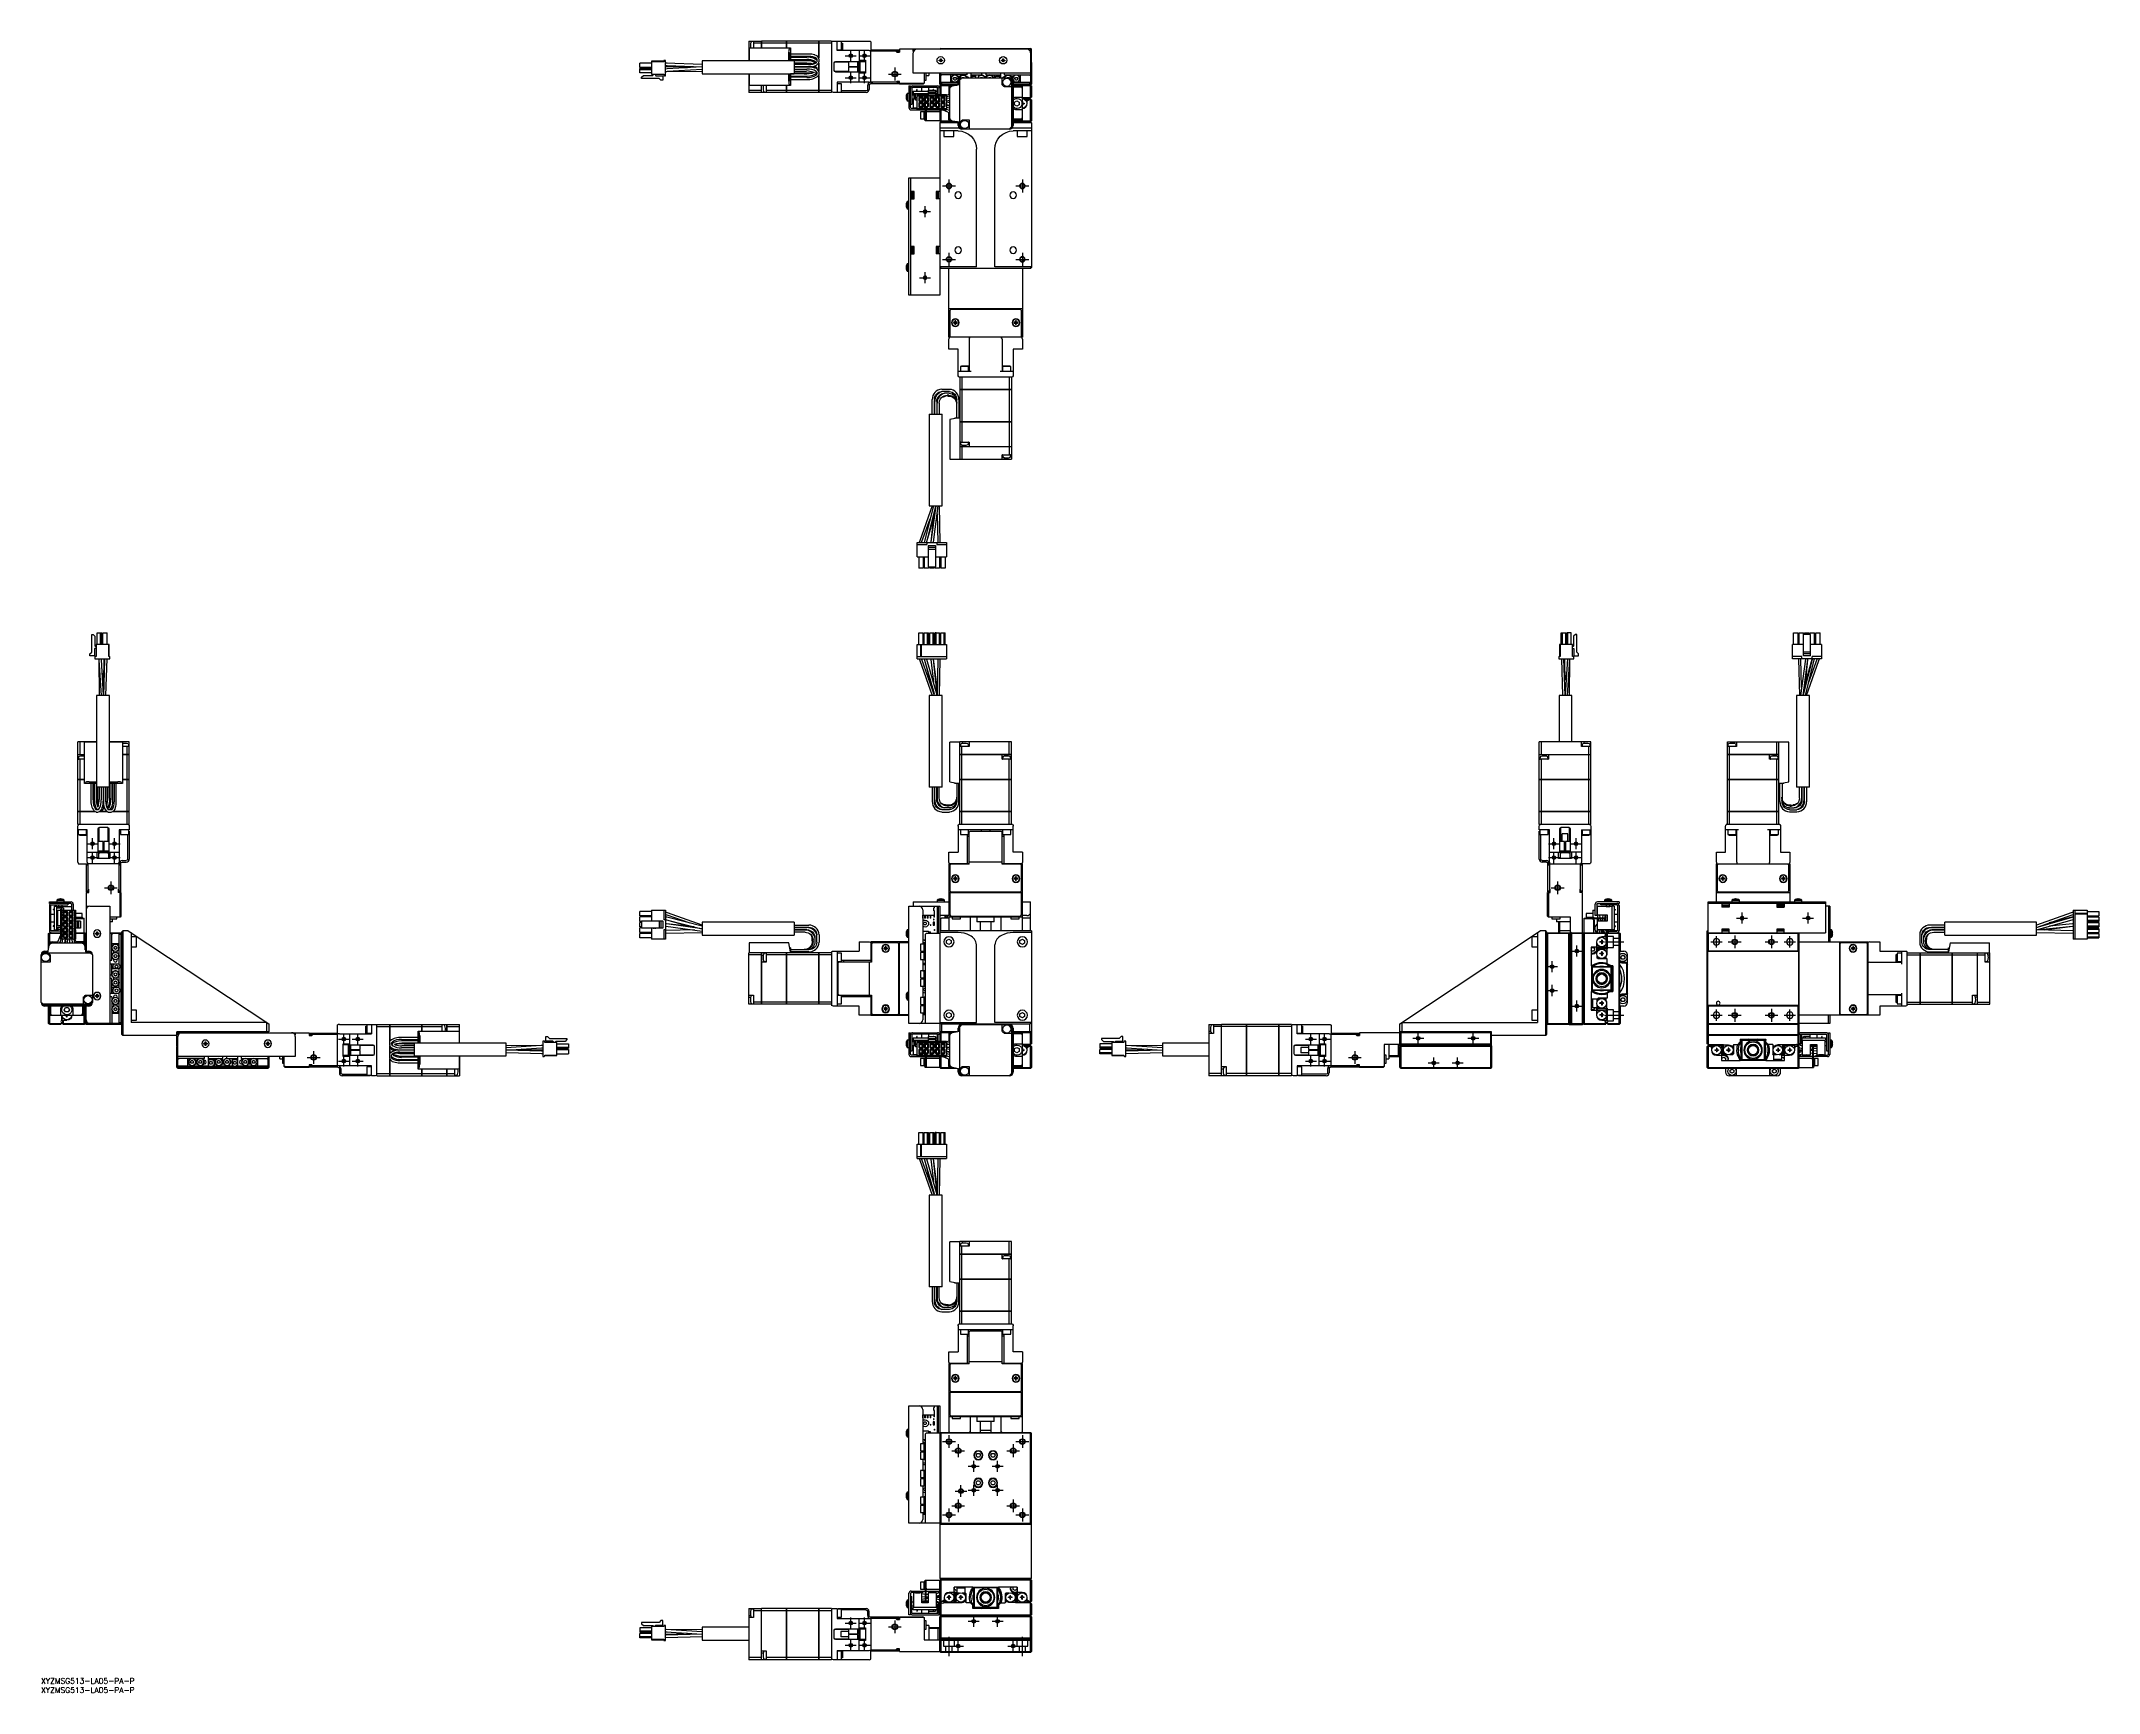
# Model space of a CAD drawing. Extents: x 0 to 1121, y -8 to 892.
import ezdxf

# ---------------------------------------------------------------- set-up
doc = ezdxf.new("R2010")
doc.units = 0
doc.header["$LTSCALE"] = 0.5
doc.linetypes.add('CENTER', pattern=[50.8, 31.75, -6.35, 6.35, -6.35])
doc.linetypes.add('DASHED', pattern=[19.05, 12.7, -6.35])
for name, color, linetype in [('MSM_CENTER', 1, 'CENTER'), ('MSM_CONTINUOUS', 7, 'CONTINUOUS'), ('MSM_DASHED', 4, 'DASHED'), ('MSM_NARROW', 5, 'CONTINUOUS'), ('MSM_PART_NUMBER', 7, 'CONTINUOUS')]:
    doc.layers.add(name, color=color, linetype=linetype)
doc.styles.get("Standard").update_dxf_attribs({"font": 'txt.shx', "height": 3, "bigfont": 'bigfont.shx'})

# ---------------------------------------------------------------- blocks, each defined once
blk = doc.blocks.new('*U2')
at = {"layer": 'MSM_PART_NUMBER'}
blk.add_text('XYZMSG513-LA05-PA-P', height=3, dxfattribs=at).set_placement((0, -3))
blk = doc.blocks.new('*U3')
at = {"layer": 'MSM_PART_NUMBER'}
blk.add_text('XYZMSG513-LA05-PA-P', height=3, dxfattribs=at).set_placement((0, -8))

msp = doc.modelspace()

# ---------------------------------------------------------------- linework, layer by layer
at = {"layer": 'MSM_CENTER'}
for p, q in [((441.2, 881.5), (441.2, 887.5)), ((448.7, 881.5), (448.7, 887.5)), ((438.2, 884.5), (444.2, 884.5)), ((441.2, 869.5), (441.2, 875.5)), ((445.7, 884.5), (451.7, 884.5)), ((448.7, 869.5), (448.7, 875.5)), ((465.2, 878), (465.2, 871)), ((438.2, 872.5), (444.2, 872.5)), ((445.7, 872.5), (451.7, 872.5)), ((461.7, 874.5), (468.7, 874.5)), ((491.2, 813.5), (498.2, 813.5)), ((494.7, 817), (494.7, 810)), ((531.2, 813.5), (538.2, 813.5)), ((534.7, 817), (534.7, 810)), ((478.7, 799.5), (484.7, 799.5)), ((481.7, 796.5), (481.7, 802.5)), ((494.7, 777), (494.7, 770)), ((534.7, 777), (534.7, 770)), ((478.7, 763.5), (484.7, 763.5)), ((481.7, 760.5), (481.7, 766.5)), ((491.2, 773.5), (498.2, 773.5)), ((531.2, 773.5), (538.2, 773.5)), ((25, 454.9), (31, 454.9)), ((28, 451.9), (28, 457.9)), ((28, 444.4), (28, 450.4)), ((37, 454.9), (43, 454.9)), ((40, 451.9), (40, 457.9)), ((40, 444.4), (40, 450.4)), ((821.4, 454.9), (827.4, 454.9)), ((824.4, 451.9), (824.4, 457.9)), ((824.4, 444.4), (824.4, 450.4)), ((833.4, 454.9), (839.4, 454.9)), ((836.4, 451.9), (836.4, 457.9)), ((836.4, 444.4), (836.4, 450.4)), ((25, 447.4), (31, 447.4)), ((37, 447.4), (43, 447.4)), ((821.4, 447.4), (827.4, 447.4)), ((833.4, 447.4), (839.4, 447.4)), ((34.5, 430.9), (41.5, 430.9)), ((38, 434.4), (38, 427.4)), ((822.9, 430.9), (829.9, 430.9)), ((826.4, 434.4), (826.4, 427.4)), ((926.9, 411.4), (926.9, 417.4)), ((962.9, 411.4), (962.9, 417.4)), ((912.9, 398.3), (912.9, 404.5)), ((922.9, 404.9), (922.9, 397.9)), ((923.9, 414.4), (929.9, 414.4)), ((942.9, 404.9), (942.9, 397.9)), ((952.9, 398.3), (952.9, 404.5)), ((959.9, 414.4), (965.9, 414.4)), ((833.9, 396.4), (839.9, 396.4)), ((836.9, 393.4), (836.9, 399.4)), ((851.9, 401.4), (862.4, 401.4)), ((909.8, 401.4), (916, 401.4)), ((919.4, 401.4), (926.4, 401.4)), ((939.4, 401.4), (946.4, 401.4)), ((949.8, 401.4), (956, 401.4)), ((820.4, 387.9), (826.4, 387.9)), ((823.4, 384.9), (823.4, 390.9)), ((820.4, 374.9), (826.4, 374.9)), ((823.4, 371.9), (823.4, 377.9)), ((833.9, 366.4), (839.9, 366.4)), ((836.9, 363.4), (836.9, 369.4)), ((851.9, 361.4), (862.4, 361.4)), ((909.8, 361.4), (916, 361.4)), ((912.9, 358.3), (912.9, 364.5)), ((919.4, 361.4), (926.4, 361.4)), ((922.9, 364.9), (922.9, 357.9)), ((939.4, 361.4), (946.4, 361.4)), ((942.9, 364.9), (942.9, 357.9)), ((949.8, 361.4), (956, 361.4)), ((952.9, 358.3), (952.9, 364.5)), ((162, 348.4), (168, 348.4)), ((165, 345.4), (165, 351.4)), ((169.5, 348.4), (175.5, 348.4)), ((172.5, 345.4), (172.5, 351.4)), ((688.9, 348.4), (694.9, 348.4)), ((691.9, 345.4), (691.9, 351.4)), ((696.4, 348.4), (702.4, 348.4)), ((699.4, 345.4), (699.4, 351.4)), ((747.4, 348.9), (753.4, 348.9)), ((750.4, 345.9), (750.4, 351.9)), ((777.4, 348.9), (783.4, 348.9)), ((780.4, 345.9), (780.4, 351.9)), ((145, 338.4), (152, 338.4)), ((148.5, 341.9), (148.5, 334.9)), ((162, 336.4), (168, 336.4)), ((165, 333.4), (165, 339.4)), ((169.5, 336.4), (175.5, 336.4)), ((172.5, 333.4), (172.5, 339.4)), ((688.9, 336.4), (694.9, 336.4)), ((691.9, 333.4), (691.9, 339.4)), ((696.4, 336.4), (702.4, 336.4)), ((699.4, 333.4), (699.4, 339.4)), ((712.4, 338.4), (719.4, 338.4)), ((715.9, 341.9), (715.9, 334.9)), ((758.9, 332.4), (758.9, 338.4)), ((771.9, 332.4), (771.9, 338.4)), ((755.9, 335.4), (761.9, 335.4)), ((768.9, 335.4), (774.9, 335.4)), ((491.2, 129), (498.2, 129)), ((494.7, 132.5), (494.7, 125.5)), ((496.2, 124), (503.2, 124)), ((499.7, 127.5), (499.7, 120.5)), ((526.2, 124), (533.2, 124)), ((529.7, 127.5), (529.7, 120.5)), ((531.2, 129), (538.2, 129)), ((534.7, 132.5), (534.7, 125.5)), ((505.2, 115.5), (511.2, 115.5)), ((508.2, 112.5), (508.2, 118.5)), ((518.2, 115.5), (524.2, 115.5)), ((521.2, 112.5), (521.2, 118.5)), ((498, 102), (504.5, 102)), ((501.2, 98.8), (501.2, 105.3)), ((505.2, 102.5), (511.2, 102.5)), ((508.2, 99.5), (508.2, 105.5)), ((518.2, 102.5), (524.2, 102.5)), ((521.2, 99.5), (521.2, 105.5)), ((494.7, 92.5), (494.7, 85.5)), ((496.2, 94), (503.2, 94)), ((499.7, 97.5), (499.7, 90.5)), ((526.2, 94), (533.2, 94)), ((529.7, 97.5), (529.7, 90.5)), ((534.7, 92.5), (534.7, 85.5)), ((491.2, 89), (498.2, 89)), ((531.2, 89), (538.2, 89)), ((508.2, 28), (508.2, 34)), ((521.2, 28), (521.2, 34)), ((438.2, 30), (444.2, 30)), ((441.2, 27), (441.2, 33)), ((445.7, 30), (451.7, 30)), ((448.7, 27), (448.7, 33)), ((461.7, 28), (468.7, 28)), ((465.2, 31.5), (465.2, 24.5)), ((494.7, 22.5), (494.7, 12)), ((505.2, 31), (511.2, 31)), ((518.2, 31), (524.2, 31)), ((534.7, 12), (534.7, 22.5)), ((438.2, 18), (444.2, 18)), ((441.2, 15), (441.2, 21)), ((445.7, 18), (451.7, 18)), ((448.7, 15), (448.7, 21)), ((496.7, 17.5), (502.7, 17.5)), ((499.7, 14.5), (499.7, 20.5)), ((526.7, 17.5), (532.7, 17.5)), ((529.7, 14.5), (529.7, 20.5))]:
    msp.add_line(p, q, dxfattribs=at)
at = {"layer": 'MSM_CONTINUOUS'}
for p, q in [((385.7, 892.5), (385.7, 881.7)), ((385.7, 892.5), (392.6, 892.5)), ((385.8, 888.7), (385.7, 888.7)), ((385.8, 888.8), (385.8, 881.7)), ((385.8, 888.8), (408.3, 888.8)), ((388, 892.2), (387.2, 892.1)), ((388.2, 892.5), (388.2, 888.8)), ((392.6, 891.3), (388.2, 891.3)), ((392.6, 888.8), (392.6, 892.5)), ((392.6, 892.5), (392.6, 888.8)), ((406.2, 892.5), (392.6, 892.5)), ((392.6, 892.4), (392.6, 892.4)), ((406.2, 891.3), (392.6, 891.3)), ((392.6, 891.3), (392.6, 891.3)), ((406.2, 892.5), (406.2, 888.8)), ((406.2, 888.8), (406.2, 892.5)), ((423.7, 892.5), (406.2, 892.5)), ((406.2, 892.4), (406.2, 892.4)), ((423.7, 891.3), (406.2, 891.3)), ((406.2, 891.3), (406.2, 891.3)), ((407.4, 881.7), (407.4, 886.3)), ((407.7, 888), (408.3, 888.7)), ((407.9, 881.7), (407.9, 886.1)), ((408.3, 886.1), (407.9, 886.1)), ((408.3, 888.8), (408.3, 881.7)), ((430.7, 892.5), (423.7, 892.5)), ((423.7, 892.5), (423.7, 883.4)), ((423.7, 883.4), (423.7, 892.5)), ((423.7, 892.4), (423.7, 892.4)), ((430.7, 891.3), (423.7, 891.3)), ((423.7, 891.3), (423.7, 891.3)), ((430.7, 892.5), (430.7, 864.5)), ((431.7, 892.5), (451.2, 892.5)), ((433.7, 887.4), (433.7, 892.5)), ((436.2, 892.2), (433.7, 892.2)), ((433.7, 887.7), (436.2, 887.7)), ((451.2, 887.4), (433.7, 887.4)), ((436.2, 887.7), (436.2, 892.2)), ((436.2, 891.4), (436.7, 891.4)), ((436.7, 891.4), (436.7, 887.4)), ((445.7, 887.4), (445.7, 881.3)), ((452.2, 892.1), (452.2, 887)), ((452.2, 870), (452.2, 887)), ((467.4, 887), (452.2, 887)), ((452.4, 887), (452.4, 887.8)), ((452.4, 887.8), (467.4, 887.8)), ((452.9, 887.8), (452.9, 887)), ((466.2, 886.5), (465.7, 887)), ((467.7, 886.7), (465.9, 886.7)), ((466.2, 886.5), (467.7, 886.5)), ((466.9, 887), (466.9, 887.8)), ((467.4, 887.8), (467.4, 887)), ((467.7, 888), (467.7, 886.5)), ((539.2, 888), (467.7, 888)), ((475.2, 886.8), (475.2, 888)), ((475.2, 875), (475.2, 886)), ((490.2, 888.5), (489.7, 888)), ((489.9, 888.2), (490.2, 888)), ((490.2, 888.5), (539.2, 888.5)), ((539.7, 888), (539.2, 888.5)), ((539.2, 888), (539.4, 888.2)), ((539.2, 888), (539.2, 886.8)), ((539.2, 886), (539.2, 869)), ((539.7, 880.8), (539.7, 888)), ((332.6, 880.5), (326.3, 880.5)), ((326.3, 878.1), (326.3, 880.5)), ((332.6, 878.1), (326.3, 878.1)), ((332.6, 877.5), (326.3, 877.5)), ((326.3, 875.1), (326.3, 877.5)), ((332.6, 876.9), (326.3, 876.9)), ((332.6, 875.1), (326.3, 875.1)), ((332.6, 881.5), (332.6, 874.4)), ((339.3, 881.5), (332.6, 881.5)), ((339.3, 881.2), (332.6, 881.2)), ((339.3, 881.6), (339.3, 881.2)), ((340.3, 881.9), (339.6, 881.9)), ((340.3, 873.6), (340.3, 881.9)), ((341.1, 880.4), (340.3, 880.4)), ((340.4, 880.4), (340.3, 880.4)), ((340.3, 879.1), (341.1, 879.1)), ((340.3, 878.6), (340.9, 878.6)), ((341.1, 877.3), (340.3, 877.2)), ((340.3, 875.9), (341.1, 876)), ((340.3, 875.9), (340.9, 875.9)), ((340.3, 875.9), (340.6, 875.9)), ((360.3, 879.8), (340.4, 880.4)), ((340.6, 875.9), (360.3, 876.1)), ((340.9, 878.6), (360.3, 878.5)), ((341.1, 879.1), (360.3, 878.5)), ((360.3, 878.5), (341.1, 877.3)), ((341.1, 876), (360.3, 877.2)), ((345.8, 878.6), (352.1, 877.9)), ((360.3, 881.7), (360.3, 874.7)), ((410.3, 881.7), (360.3, 881.7)), ((360.3, 874.7), (410.3, 874.7)), ((385.7, 874.7), (385.7, 864.5)), ((385.8, 874.7), (385.8, 868.2)), ((407.4, 870.6), (407.4, 874.7)), ((407.9, 870.9), (407.9, 874.7)), ((418.3, 885.4), (408.3, 885.4)), ((408.3, 884.2), (418.3, 884.2)), ((417.3, 883.6), (408.3, 883.6)), ((408.3, 882.4), (417.3, 882.4)), ((416.3, 881.8), (408.3, 881.8)), ((408.3, 874.7), (408.3, 868.2)), ((410.3, 881.7), (410.3, 874.7)), ((410.3, 880.6), (416.3, 880.6)), ((417.3, 880), (410.3, 880)), ((418.3, 879.7), (410.3, 879.7)), ((410.3, 878.5), (418.3, 878.5)), ((417.3, 878.4), (410.3, 878.4)), ((410.3, 877.2), (417.3, 877.2)), ((410.3, 876.1), (415.7, 876.1)), ((410.3, 875.2), (415.8, 875.2)), ((415.7, 876.1), (415.7, 876.1)), ((419.3, 879.9), (417.3, 880)), ((421.2, 875.3), (421.2, 875.1)), ((421.7, 881.4), (421.7, 880.7)), ((421.9, 878.8), (421.8, 879)), ((421.9, 878.4), (421.9, 878.8)), ((421.9, 878.8), (421.9, 878.8)), ((421.9, 878.3), (421.9, 878.4)), ((422.3, 875.5), (422.3, 875.7)), ((422.4, 875.5), (422.3, 875.5)), ((422.7, 882.8), (422.7, 881.1)), ((422.7, 877.3), (422.8, 877.5)), ((422.7, 875.5), (422.7, 874.5)), ((422.8, 877.5), (422.9, 877.7)), ((423.7, 880.4), (423.7, 876.1)), ((423.7, 876.1), (423.7, 880.3)), ((423.9, 881.1), (423.9, 882.8)), ((423.9, 874.5), (423.9, 875.5)), ((432.2, 876.4), (432.2, 880.6)), ((439.9, 881), (432.3, 881)), ((432.3, 876), (439.9, 876)), ((433, 881.4), (445.4, 881.4)), ((445.4, 875.6), (433, 875.6)), ((439.9, 881.4), (439.9, 878.7)), ((439.9, 878.7), (445.1, 878.7)), ((439.9, 878.2), (439.9, 875.6)), ((445.1, 878.2), (439.9, 878.2)), ((445.1, 878.7), (445.1, 881.4)), ((445.4, 881), (445.1, 881)), ((445.1, 875.6), (445.1, 878.2)), ((445.1, 876), (445.4, 876)), ((445.4, 876), (445.4, 881)), ((445.6, 880.8), (445.4, 881)), ((445.4, 876), (445.6, 876.2)), ((445.6, 881.3), (445.7, 881.3)), ((445.7, 881.3), (445.6, 881.3)), ((445.6, 881.3), (445.6, 875.6)), ((445.7, 875.6), (445.6, 875.6)), ((445.7, 875.6), (445.6, 875.6)), ((445.7, 882), (449.2, 882)), ((445.7, 870), (445.7, 875.6)), ((449.2, 875), (445.7, 875)), ((446.2, 881.2), (446.2, 875.7)), ((449.2, 881.2), (446.2, 881.2)), ((446.2, 875.7), (449.2, 875.7)), ((449.2, 882), (449.2, 875)), ((539.2, 875), (475.2, 875)), ((481.2, 875), (481.2, 869.5)), ((482.2, 871.2), (482.2, 875)), ((483.7, 875), (483.7, 873.7)), ((489.3, 881.8), (489.3, 882.1)), ((489.3, 882.1), (490, 882.1)), ((490, 881.8), (489.3, 881.8)), ((489.7, 869), (489.7, 875)), ((490, 882.8), (490.4, 882.8)), ((490, 882.1), (490, 882.8)), ((490, 882.1), (490, 882.1)), ((490, 881.8), (490, 882.1)), ((490, 882.1), (490.4, 882.1)), ((490, 881.1), (490, 881.8)), ((490, 881.8), (490, 881.8)), ((490.4, 881.8), (490, 881.8)), ((490.4, 881.1), (490, 881.1)), ((490.2, 869), (490.2, 875)), ((490.4, 882.8), (490.4, 882.1)), ((490.4, 882.1), (491.1, 882.1)), ((490.4, 882.1), (490.4, 882.1)), ((490.4, 882.1), (490.4, 881.8)), ((490.4, 881.8), (490.4, 881.1)), ((491.1, 881.8), (490.4, 881.8)), ((490.4, 881.8), (490.4, 881.8)), ((491.1, 882.1), (491.1, 881.8)), ((504.7, 874), (504.7, 875)), ((506.7, 875), (506.7, 872.5)), ((512.7, 874), (512.7, 875)), ((514.7, 875), (514.7, 874)), ((522.7, 875), (522.7, 872.5)), ((523.3, 881.8), (523.3, 882.1)), ((523.3, 882.1), (524, 882.1)), ((524, 881.8), (523.3, 881.8)), ((524, 882.8), (524.4, 882.8)), ((524, 882.1), (524, 882.8)), ((524, 882.1), (524.4, 882.1)), ((524, 882.1), (524, 882.1)), ((524, 881.8), (524, 882.1)), ((524, 881.1), (524, 881.8)), ((524, 881.8), (524, 881.8)), ((524.4, 881.8), (524, 881.8)), ((524.4, 881.1), (524, 881.1)), ((524.4, 882.8), (524.4, 882.1)), ((524.4, 882.1), (525.1, 882.1)), ((524.4, 882.1), (524.4, 882.1)), ((524.4, 882.1), (524.4, 881.8)), ((524.4, 881.8), (524.4, 881.1)), ((525.1, 881.8), (524.4, 881.8)), ((524.4, 881.8), (524.4, 881.8)), ((524.7, 875), (524.7, 874)), ((525.1, 882.1), (525.1, 881.8)), ((539.7, 881.5), (539.2, 882)), ((539.7, 881.5), (539.2, 881.5)), ((539.7, 881.3), (539.2, 881.3)), ((539.3, 881.1), (539.2, 881.1)), ((539.7, 880.5), (539.2, 881)), ((539.4, 880.7), (539.2, 880.5)), ((539.7, 880.8), (539.6, 880.7)), ((539.6, 880.8), (539.6, 880.6)), ((539.7, 880.5), (539.7, 869)), ((327.2, 872.8), (328.2, 873.8)), ((327.2, 872.1), (327.2, 872.8)), ((336.7, 872.1), (327.2, 872.1)), ((328.2, 873.8), (333.3, 873.8)), ((332.6, 874.4), (339.3, 874.4)), ((333.6, 874.1), (333.6, 874.4)), ((334.7, 874.4), (334.7, 873.8)), ((334.9, 873.6), (338.7, 873.6)), ((337.7, 871.1), (336.7, 872.1)), ((338.7, 871.1), (337.7, 871.1)), ((338.7, 873.6), (338.7, 871.1)), ((339.3, 874.4), (339.3, 873.9)), ((339.6, 873.6), (340.3, 873.6)), ((392.6, 865.6), (385.7, 865.6)), ((392.6, 864.5), (385.7, 864.5)), ((408.3, 868.2), (385.8, 868.2)), ((392.6, 864.5), (392.6, 868.2)), ((392.6, 864.5), (392.6, 868.2)), ((392.6, 865.6), (392.6, 865.6)), ((392.6, 864.5), (392.6, 864.5)), ((406.2, 864.5), (392.6, 864.5)), ((394.1, 864.8), (394.9, 864.7)), ((395.1, 868.2), (395.1, 864.5)), ((406.2, 865.6), (395.1, 865.6)), ((406.2, 864.5), (406.2, 868.2)), ((406.2, 868.2), (406.2, 864.5)), ((423.7, 865.6), (406.2, 865.6)), ((406.2, 865.6), (406.2, 865.6)), ((423.7, 864.5), (406.2, 864.5)), ((406.2, 864.5), (406.2, 864.5)), ((408.3, 868.3), (407.7, 868.9)), ((408.3, 870.9), (407.9, 870.9)), ((415.8, 874.6), (408.3, 874.6)), ((408.3, 873.4), (415.8, 873.4)), ((417.3, 872.8), (408.3, 872.8)), ((408.3, 871.6), (417.3, 871.6)), ((423.7, 873.7), (423.7, 864.5)), ((423.7, 864.5), (423.7, 873.7)), ((430.7, 865.6), (423.7, 865.6)), ((423.7, 865.6), (423.7, 865.6)), ((430.7, 864.5), (423.7, 864.5)), ((423.7, 864.5), (423.7, 864.5)), ((433.7, 864.5), (431.7, 864.5)), ((433.7, 870), (433.7, 864.5)), ((451.2, 870), (433.7, 870)), ((436.2, 869.2), (433.7, 869.2)), ((433.7, 864.7), (436.2, 864.7)), ((434.4, 864.5), (434.4, 864.7)), ((449.6, 864.5), (434.4, 864.5)), ((434.9, 864.7), (434.9, 864.5)), ((436.2, 864.7), (436.2, 869.2)), ((449.6, 865.3), (436.2, 865.3)), ((450.4, 866.1), (450.4, 868.4)), ((451.2, 868.4), (451.2, 866.1)), ((467.4, 870), (452, 870)), ((467.4, 869.2), (452, 869.2)), ((452.4, 869.2), (452.4, 870)), ((452.9, 870), (452.9, 869.2)), ((465.7, 870), (466.2, 870.5)), ((467.7, 870.5), (466.2, 870.5)), ((466.9, 869.2), (466.9, 870)), ((467.4, 870), (467.4, 869.2)), ((467.7, 869), (467.7, 870.5)), ((467.7, 869.5), (480.6, 869.5)), ((480.7, 869), (467.7, 869)), ((472, 864), (472, 860)), ((472.9, 864), (472, 864)), ((472.9, 868), (473.7, 868)), ((472.9, 868), (472.9, 856.2)), ((473.7, 856.3), (473.7, 868)), ((474.5, 866.8), (474.5, 858)), ((474.9, 868), (488.5, 868)), ((488.5, 867.2), (474.9, 867.2)), ((475.2, 865.2), (475.2, 864)), ((475.2, 865.2), (483.4, 865.2)), ((475.2, 864), (483.4, 864)), ((475.4, 863), (475.4, 864)), ((476, 864), (476, 863.4)), ((476.4, 860.3), (476.4, 864)), ((477.1, 865.2), (477.1, 866)), ((477.3, 866), (477.1, 866)), ((477.3, 865.2), (477.3, 866)), ((477.4, 855), (477.4, 863.5)), ((477.4, 863.5), (483.4, 863.5)), ((479.7, 867.2), (479.7, 865.2)), ((480.1, 869), (480.6, 869.5)), ((480.6, 869.5), (481.2, 869.8)), ((481.2, 869.5), (480.7, 869)), ((481.2, 871.2), (482.2, 871.2)), ((482.2, 873.7), (483.7, 873.7)), ((483.4, 865.8), (483.4, 862.8)), ((483.4, 865.8), (487.3, 865.8)), ((483.4, 864.8), (487.3, 864.8)), ((483.4, 864.1), (487.3, 864.1)), ((483.7, 865.8), (483.7, 867.2)), ((486.1, 865.8), (486.1, 866)), ((486.3, 866), (486.1, 866)), ((486.3, 865.8), (486.3, 866)), ((487.3, 865.8), (487.3, 862.8)), ((487.3, 865.2), (488.2, 865.2)), ((487.3, 864), (488.2, 864)), ((487.4, 864), (487.4, 863.4)), ((487.9, 864), (487.9, 862.6)), ((488.2, 865.2), (488.2, 864)), ((488.4, 863.3), (488.4, 867)), ((488.8, 867), (488.4, 867)), ((488.9, 863.3), (488.9, 866.8)), ((489.7, 869), (489.9, 868.7)), ((489.7, 868), (489.9, 868.2)), ((489.7, 868), (489.7, 863.3)), ((489.9, 868.7), (490.2, 869)), ((489.9, 868.7), (490.2, 868.5)), ((489.9, 868.2), (490.2, 868.5)), ((490.2, 868), (489.9, 868.2)), ((504.7, 874), (490.2, 874)), ((490.2, 873.5), (490.7, 874)), ((490.2, 870), (499.7, 870)), ((499.7, 869), (490.2, 869)), ((490.2, 868.5), (499, 868.5)), ((490.2, 868), (490.2, 863.3)), ((496.3, 868), (490.2, 868)), ((490.7, 870), (490.7, 869)), ((495.2, 863.6), (493.3, 862.8)), ((494.7, 868), (494.7, 863.3)), ((494.9, 867), (494.7, 867)), ((495.2, 867.2), (495.2, 867.8)), ((495.2, 867.8), (496, 867.8)), ((495.2, 850.6), (495.2, 866.3)), ((495.7, 870), (495.7, 874)), ((495.7, 867.8), (495.7, 867.5)), ((496.7, 868), (500.7, 868.8)), ((497.1, 872), (497.5, 872.7)), ((497.5, 871.2), (497.1, 872)), ((497.5, 872.7), (498.4, 872.7)), ((498.4, 871.2), (497.5, 871.2)), ((498.4, 872.7), (498.8, 872)), ((498.8, 872), (498.4, 871.2)), ((500.7, 873), (499.7, 873)), ((499.7, 871), (499.7, 871)), ((499.7, 868.6), (499.7, 870.5)), ((500.1, 868.6), (500.1, 870.5)), ((500.7, 845.6), (500.7, 871.3)), ((501.7, 872.5), (527.7, 872.5)), ((501.9, 872.5), (502, 872.7)), ((502, 872.7), (502.9, 872.7)), ((502.9, 872.7), (503, 872.5)), ((504.7, 873), (504.2, 873)), ((506.7, 874), (512.7, 874)), ((509.4, 872.5), (509.4, 874)), ((511.9, 872.5), (512, 872.7)), ((512, 872.7), (512.9, 872.7)), ((512.9, 872.7), (513, 872.5)), ((515.2, 873), (514.2, 873)), ((514.7, 874), (522.7, 874)), ((516.4, 872.5), (516.5, 872.7)), ((516.5, 872.7), (517.4, 872.7)), ((517.4, 872.7), (517.5, 872.5)), ((519.4, 874), (519.4, 872.5)), ((523.7, 868.7), (523.7, 872.5)), ((524.7, 874), (539.2, 874)), ((525.2, 873), (524.7, 873)), ((528.7, 867.5), (524.9, 867.5)), ((526.4, 872.5), (526.5, 872.7)), ((526.5, 872.7), (527.4, 872.7)), ((527.4, 872.7), (527.5, 872.5)), ((529.7, 873), (528.7, 873)), ((528.7, 871.3), (528.7, 845.6)), ((529.3, 870.5), (529.3, 846.5)), ((529.6, 871), (529.7, 871)), ((529.7, 870.5), (529.7, 846.5)), ((529.7, 870), (539.2, 870)), ((539.2, 869), (529.7, 869)), ((529.7, 868.5), (539.2, 868.5)), ((539.2, 868), (529.7, 868)), ((529.7, 867.8), (534.2, 867.8)), ((533.7, 867.4), (529.7, 867.4)), ((530.6, 872), (531, 872.7)), ((531, 871.2), (530.6, 872)), ((531, 872.7), (531.9, 872.7)), ((531.9, 871.2), (531, 871.2)), ((531.9, 872.7), (532.3, 872)), ((532.3, 872), (531.9, 871.2)), ((533.7, 870), (533.7, 874)), ((533.7, 867.4), (533.7, 867.8)), ((534.2, 867.8), (534.2, 867.2)), ((534.7, 867), (534.5, 867)), ((534.7, 849.5), (534.7, 868)), ((538.7, 874), (539.2, 873.5)), ((538.7, 869), (538.7, 870)), ((539.2, 869), (539.4, 868.7)), ((539.2, 868.5), (539.4, 868.7)), ((539.2, 868.5), (539.4, 868.2)), ((539.4, 868.2), (539.2, 868)), ((539.2, 861.5), (539.2, 868)), ((539.4, 868.7), (539.7, 869)), ((539.4, 868.2), (539.7, 868)), ((539.7, 868), (539.7, 862)), ((471.3, 862.2), (471.4, 862.2)), ((471.4, 861.8), (471.3, 861.8)), ((471.4, 862.9), (471.4, 862.9)), ((471.4, 862.2), (471.4, 861.8)), ((471.4, 861), (471.4, 861)), ((472, 860), (472.9, 860)), ((474.5, 858), (473.7, 858)), ((474.1, 855), (480.4, 855)), ((477.4, 855.8), (474.2, 855.8)), ((475.7, 863), (474.5, 863)), ((474.5, 861), (475.7, 861)), ((475.4, 856), (475.4, 861)), ((476.4, 856), (475.4, 856)), ((475.7, 861), (475.7, 863)), ((475.9, 862.8), (475.7, 863)), ((475.7, 861), (475.9, 861.2)), ((475.9, 862.8), (475.9, 861.2)), ((476.4, 863.4), (476, 863.4)), ((477.4, 860.3), (476.4, 860.3)), ((476.4, 856.1), (477.4, 856.1)), ((476.4, 856), (476.4, 856.1)), ((476.9, 861.3), (476.9, 861.8)), ((476.9, 861.8), (477.4, 861.8)), ((477.4, 861.3), (476.9, 861.3)), ((477.2, 856.1), (477.2, 856)), ((477.2, 856), (477.4, 856)), ((477.4, 863.3), (482.6, 863.3)), ((477.4, 862.6), (493.3, 862.6)), ((477.4, 855.7), (479.2, 855.7)), ((477.4, 855), (493.3, 855)), ((478.2, 861.8), (478.2, 860)), ((480.6, 861.8), (478.2, 861.8)), ((478.2, 860), (478.8, 859.4)), ((478.2, 858.8), (478.2, 856.4)), ((480.6, 858.8), (478.2, 858.8)), ((478.2, 856.4), (480.6, 856.4)), ((478.7, 861.4), (478.7, 860.1)), ((480.1, 861.4), (478.7, 861.4)), ((478.7, 860.1), (478.9, 859.9)), ((478.7, 858.4), (478.7, 857.1)), ((480.1, 858.4), (478.7, 858.4)), ((478.7, 857.1), (478.9, 856.9)), ((478.8, 859.4), (480.6, 859.4)), ((478.9, 859.9), (479.9, 859.9)), ((478.9, 856.9), (479.9, 856.9)), ((479.2, 855.6), (479.2, 855.7)), ((479.2, 853.9), (479.2, 850.1)), ((481.2, 853.9), (479.2, 853.9)), ((479.5, 855.7), (493.3, 855.7)), ((479.5, 855.7), (479.5, 855.6)), ((479.9, 859.9), (480.1, 860.1)), ((479.9, 856.9), (480.1, 857.1)), ((480.1, 860.1), (480.1, 861.4)), ((480.1, 857.1), (480.1, 858.4)), ((480.4, 855), (480.4, 855)), ((480.6, 859.4), (480.6, 861.8)), ((480.6, 856.4), (480.6, 858.8)), ((481.2, 861.8), (481.2, 860)), ((483.6, 861.8), (481.2, 861.8)), ((481.2, 860), (481.8, 859.4)), ((481.2, 858.8), (481.2, 856.4)), ((483.6, 858.8), (481.2, 858.8)), ((481.2, 856.4), (483, 856.4)), ((481.2, 850), (481.2, 854)), ((489.7, 854), (481.2, 854)), ((481.7, 861.4), (481.7, 860.1)), ((483.1, 861.4), (481.7, 861.4)), ((481.7, 860.1), (481.9, 859.9)), ((481.7, 858.4), (481.7, 857.1)), ((483.1, 858.4), (481.7, 858.4)), ((481.7, 857.1), (481.9, 856.9)), ((481.7, 855), (481.7, 854)), ((481.7, 850), (481.7, 854)), ((481.8, 859.4), (483.6, 859.4)), ((481.9, 859.9), (482.9, 859.9)), ((481.9, 856.9), (482.9, 856.9)), ((482.2, 855), (482.2, 849)), ((482.2, 853.5), (482.7, 854)), ((482.6, 863.3), (482.6, 862.6)), ((482.9, 859.9), (483.1, 860.1)), ((482.9, 856.9), (483.1, 857.1)), ((483, 856.4), (483.6, 857)), ((483.1, 860.1), (483.1, 861.4)), ((483.1, 857.1), (483.1, 858.4)), ((483.4, 863.1), (487.3, 863.1)), ((483.6, 859.4), (483.6, 861.8)), ((483.6, 857), (483.6, 858.8)), ((484.2, 861.8), (484.2, 860)), ((486.6, 861.8), (484.2, 861.8)), ((484.2, 860), (484.8, 859.4)), ((486.6, 858.8), (484.2, 858.8)), ((484.2, 858.8), (484.2, 856.4)), ((484.2, 856.4), (486, 856.4)), ((484.5, 863.1), (484.5, 862.6)), ((484.7, 861.4), (484.7, 860.1)), ((486.1, 861.4), (484.7, 861.4)), ((484.7, 860.1), (484.9, 859.9)), ((484.7, 858.4), (484.7, 857.1)), ((486.1, 858.4), (484.7, 858.4)), ((484.7, 857.1), (484.9, 856.9)), ((484.8, 859.4), (486.6, 859.4)), ((484.9, 859.9), (485.9, 859.9)), ((484.9, 856.9), (485.9, 856.9)), ((485.9, 863.1), (485.9, 862.6)), ((485.9, 859.9), (486.1, 860.1)), ((485.9, 856.9), (486.1, 857.1)), ((486, 856.4), (486.6, 857)), ((486.1, 860.1), (486.1, 861.4)), ((486.1, 857.1), (486.1, 858.4)), ((486.2, 863.1), (486.2, 862.6)), ((486.6, 859.4), (486.6, 861.8)), ((486.6, 857), (486.6, 858.8)), ((487.2, 861.8), (487.2, 860)), ((489.6, 861.8), (487.2, 861.8)), ((487.2, 860), (487.8, 859.4)), ((487.2, 858.8), (487.2, 857)), ((489.6, 858.8), (487.2, 858.8)), ((487.8, 856.4), (487.2, 857)), ((487.4, 863.4), (487.3, 863.4)), ((487.7, 861.4), (487.7, 860.1)), ((489.1, 861.4), (487.7, 861.4)), ((487.7, 860.1), (487.9, 859.9)), ((487.7, 858.4), (487.7, 857.1)), ((489.1, 858.4), (487.7, 858.4)), ((487.7, 857.1), (487.9, 856.9)), ((487.8, 859.4), (489.6, 859.4)), ((487.8, 856.4), (489.6, 856.4)), ((487.9, 859.9), (488.9, 859.9)), ((487.9, 856.9), (488.9, 856.9)), ((488.1, 863.3), (488.1, 862.6)), ((488.1, 863.3), (493.3, 863.3)), ((488.9, 859.9), (489.1, 860.1)), ((488.9, 856.9), (489.1, 857.1)), ((489.1, 860.1), (489.1, 861.4)), ((489.1, 857.1), (489.1, 858.4)), ((489.6, 859.4), (489.6, 861.8)), ((489.6, 856.4), (489.6, 858.8)), ((489.7, 855), (489.7, 849)), ((492.6, 861.8), (490.2, 861.8)), ((490.2, 861.8), (490.2, 859.4)), ((490.2, 859.4), (492, 859.4)), ((492.6, 858.8), (490.2, 858.8)), ((490.2, 858.8), (490.2, 856.4)), ((490.2, 856.4), (492, 856.4)), ((490.2, 855), (490.2, 849)), ((490.7, 861.4), (490.7, 860.1)), ((492.1, 861.4), (490.7, 861.4)), ((490.7, 860.1), (490.9, 859.9)), ((490.7, 858.4), (490.7, 857.1)), ((492.1, 858.4), (490.7, 858.4)), ((490.7, 857.1), (490.9, 856.9)), ((490.9, 859.9), (491.9, 859.9)), ((490.9, 856.9), (491.9, 856.9)), ((491.3, 855), (495.2, 853.4)), ((491.9, 859.9), (492.1, 860.1)), ((491.9, 856.9), (492.1, 857.1)), ((492.6, 860), (492, 859.4)), ((492, 856.4), (492.6, 857)), ((492.1, 860.1), (492.1, 861.4)), ((492.1, 857.1), (492.1, 858.4)), ((492.6, 860), (492.6, 861.8)), ((492.6, 857), (492.6, 858.8)), ((493.3, 863.3), (493.3, 855)), ((493.3, 862.2), (495.2, 862.6)), ((495.2, 861.4), (493.3, 861.2)), ((493.3, 860), (495.2, 860.2)), ((495.2, 859.9), (493.3, 859.8)), ((495.2, 858.8), (493.3, 859.1)), ((493.3, 857.9), (495.2, 857.6)), ((493.3, 857.6), (495.2, 857.2)), ((495.2, 856), (493.3, 856.3)), ((493.3, 855.3), (495.2, 854.7)), ((495.2, 854.7), (494.5, 854.9)), ((494.6, 857.7), (494.6, 857.5)), ((494.7, 857.5), (494.6, 857.5)), ((494.7, 859.9), (494.7, 860.1)), ((494.7, 857.3), (494.7, 857.7)), ((494.7, 854.9), (494.7, 854.9)), ((494.7, 849.5), (494.7, 853.6)), ((530.4, 859.2), (531.7, 859.9)), ((530.4, 857.7), (530.4, 859.2)), ((531.7, 857), (530.4, 857.7)), ((531.7, 862), (534.7, 862)), ((531.7, 859.9), (532.9, 859.2)), ((532.9, 857.7), (531.7, 857)), ((534.7, 855), (531.7, 855)), ((532.9, 859.2), (532.9, 857.7)), ((539.2, 861.5), (534.7, 861.5)), ((534.7, 859.5), (534.7, 858.7)), ((534.7, 859.5), (534.7, 859.5)), ((534.7, 858.9), (534.7, 858.9)), ((534.7, 858.3), (534.7, 857.5)), ((534.7, 858), (534.7, 858)), ((534.7, 857.5), (534.7, 857.5)), ((534.8, 858.6), (535.6, 858.6)), ((534.8, 858.3), (535.6, 858.3)), ((535.1, 858.3), (535.1, 858.6)), ((535.3, 861), (539.2, 861)), ((535.6, 858.6), (535.6, 858.3)), ((537.4, 858.5), (537.4, 861)), ((538, 860.5), (537.4, 860.9)), ((537.4, 859.9), (538, 860.5)), ((539.2, 860.5), (538, 860.5)), ((539.7, 862), (539.2, 861.5)), ((539.2, 861), (539.4, 860.7)), ((539.4, 860.7), (539.2, 860.5)), ((539.2, 849), (539.2, 860.5)), ((539.7, 860.5), (539.4, 860.7)), ((539.7, 860.5), (539.7, 849)), ((479.2, 850.1), (481.2, 850.1)), ((481.2, 850), (482.2, 850)), ((481.7, 849), (481.7, 850)), ((489.7, 849), (481.7, 849)), ((489.7, 849), (489.9, 848.7)), ((490.2, 848.5), (489.7, 848)), ((489.7, 848), (489.7, 754)), ((499.7, 848), (489.7, 848)), ((500.4, 845), (489.7, 845)), ((499.7, 843.5), (489.7, 843.5)), ((489.9, 848.7), (490.2, 849)), ((490.2, 848.5), (489.9, 848.7)), ((490.2, 849), (496.3, 849)), ((490.2, 848.5), (499, 848.5)), ((491.9, 843.5), (491.9, 840.5)), ((495.3, 850), (494.7, 850)), ((494.7, 849.5), (495.2, 849)), ((495.2, 849.2), (495.2, 850)), ((496, 849.2), (495.2, 849.2)), ((495.7, 849.4), (495.7, 849.2)), ((500.7, 848.2), (496.7, 848.9)), ((497.4, 840.5), (497.4, 843.5)), ((499.7, 846.5), (499.7, 848.3)), ((500.1, 846.5), (500.1, 848.3)), ((527.7, 844.5), (501.7, 844.5)), ((501.9, 849.5), (505.7, 849.5)), ((505.7, 849.5), (505.7, 844.5)), ((539.7, 845), (529, 845)), ((533.7, 850), (529.7, 850)), ((534.2, 849.2), (529.7, 849.2)), ((529.7, 849), (539.2, 849)), ((529.7, 848.5), (539.2, 848.5)), ((539.7, 848), (529.7, 848)), ((539.7, 843.5), (529.7, 843.5)), ((531.9, 843.5), (531.9, 840.5)), ((533.7, 849.2), (533.7, 850)), ((534.7, 850), (533.7, 850)), ((534.2, 850), (534.2, 849.2)), ((534.2, 849), (534.7, 849.5)), ((537.4, 840.5), (537.4, 843.5)), ((539.2, 849), (539.4, 848.7)), ((539.4, 848.7), (539.2, 848.5)), ((539.2, 848.5), (539.7, 848)), ((539.4, 848.7), (539.7, 849)), ((539.7, 848), (539.7, 769)), ((491.9, 840.5), (497.4, 840.5)), ((509.7, 769.4), (509.7, 833.5)), ((519.7, 769.4), (519.7, 833.5)), ((531.9, 840.5), (537.4, 840.5)), ((472.9, 754), (472.9, 818)), ((472.9, 818), (489.7, 818)), ((473.7, 818), (473.7, 754)), ((475.7, 810.5), (473.7, 810.5)), ((474.5, 810.5), (474.5, 806.5)), ((475.2, 810.5), (475.2, 806.5)), ((475.7, 806.5), (475.7, 810.5)), ((489.7, 810.5), (487.7, 810.5)), ((487.7, 810.5), (487.7, 806.5)), ((488.2, 806.5), (488.2, 810.5)), ((488.4, 806.5), (488.4, 810.5)), ((488.9, 810.5), (488.9, 806.5)), ((471.3, 803.2), (471.4, 803.2)), ((471.4, 802.8), (471.3, 802.8)), ((471.4, 803.9), (471.4, 803.9)), ((471.4, 803.2), (471.4, 802.8)), ((471.4, 802), (471.4, 802)), ((472, 805), (472, 801)), ((472.9, 805), (472, 805)), ((472, 801), (472.9, 801)), ((473.7, 806.5), (475.7, 806.5)), ((489.7, 806.5), (487.7, 806.5)), ((475.7, 780.5), (473.7, 780.5)), ((473.7, 776.5), (475.7, 776.5)), ((474.5, 780.5), (474.5, 776.5)), ((475.2, 780.5), (475.2, 776.5)), ((475.7, 776.5), (475.7, 780.5)), ((489.7, 780.5), (487.7, 780.5)), ((487.7, 780.5), (487.7, 776.5)), ((489.7, 776.5), (487.7, 776.5)), ((488.2, 776.5), (488.2, 780.5)), ((488.4, 776.5), (488.4, 780.5)), ((488.9, 780.5), (488.9, 776.5)), ((471.3, 769.2), (471.4, 769.2)), ((471.4, 768.8), (471.3, 768.8)), ((471.4, 769.9), (471.4, 769.9)), ((471.4, 769.2), (471.4, 768.8)), ((471.4, 768), (471.4, 768)), ((472, 771), (472, 767)), ((472.9, 771), (472, 771)), ((472, 767), (472.9, 767)), ((489.7, 769.5), (490.7, 768.5)), ((509.7, 769.4), (489.7, 769.4)), ((489.7, 769), (489.9, 768.7)), ((489.9, 768.7), (490.2, 769)), ((490.2, 768.5), (489.9, 768.7)), ((539.2, 768.5), (490.2, 768.5)), ((494.7, 731), (494.7, 768.5)), ((539.6, 769.4), (519.7, 769.4)), ((534.7, 768.5), (534.7, 731)), ((538.7, 768.5), (539.7, 769.5)), ((539.2, 769), (539.4, 768.7)), ((539.4, 768.7), (539.2, 768.5)), ((539.4, 768.7), (539.7, 769)), ((489.7, 754), (472.9, 754)), ((534.7, 746.5), (494.7, 746.5)), ((495.2, 745), (494.7, 745)), ((495.2, 744.5), (494.7, 744.5)), ((495.7, 746.2), (495.2, 745.7)), ((495.2, 745.7), (495.2, 731.7)), ((533.7, 746.2), (495.7, 746.2)), ((500.2, 746.2), (500.2, 746.5)), ((500.9, 746.5), (500.9, 746.2)), ((506.4, 746.2), (506.4, 746.5)), ((509.9, 746.5), (509.7, 746.3)), ((519.7, 746.3), (509.7, 746.3)), ((509.7, 746.3), (509.7, 746.2)), ((519.7, 746.3), (519.5, 746.5)), ((519.7, 746.2), (519.7, 746.3)), ((522.9, 746.5), (522.9, 746.2)), ((528.4, 746.2), (528.4, 746.5)), ((529.2, 746.5), (529.2, 746.2)), ((534.2, 745.7), (533.7, 746.2)), ((534.2, 731.7), (534.2, 745.7)), ((534.7, 745), (534.2, 745)), ((534.7, 744.5), (534.2, 744.5)), ((534.7, 731), (494.7, 731)), ((494.7, 724.5), (494.7, 730)), ((495.2, 731.7), (495.7, 731.2)), ((495.7, 731.2), (533.7, 731.2)), ((497.9, 739.2), (497.3, 739.2)), ((497.3, 738.7), (497.9, 738.7)), ((497.9, 739.9), (497.9, 739.2)), ((497.9, 738.7), (497.9, 738)), ((498.4, 739.2), (498.4, 739.9)), ((499.1, 739.2), (498.4, 739.2)), ((498.4, 738), (498.4, 738.7)), ((498.4, 738.7), (499.1, 738.7)), ((500.2, 731.2), (500.2, 731)), ((504.7, 731.2), (504.7, 731)), ((505.7, 731.2), (505.7, 731)), ((505.8, 712.5), (505.8, 730)), ((507.2, 731.2), (507.2, 731)), ((522.2, 731), (522.2, 731.2)), ((523.6, 730), (523.6, 712.5)), ((523.7, 731.2), (523.7, 731)), ((524.7, 731), (524.7, 731.2)), ((529.2, 731), (529.2, 731.2)), ((530.9, 739.2), (530.3, 739.2)), ((530.3, 738.7), (530.9, 738.7)), ((530.9, 739.9), (530.9, 739.2)), ((530.9, 738.7), (530.9, 738)), ((531.4, 739.2), (531.4, 739.9)), ((532.1, 739.2), (531.4, 739.2)), ((531.4, 738), (531.4, 738.7)), ((531.4, 738.7), (532.1, 738.7)), ((533.7, 731.2), (534.2, 731.7)), ((534.7, 730), (534.7, 724.5)), ((499.7, 724.5), (494.7, 724.5)), ((499.7, 710.5), (499.7, 724.5)), ((529.7, 724.5), (529.7, 710.5)), ((534.7, 724.5), (529.7, 724.5)), ((499.7, 712.5), (506.8, 712.5)), ((500.1, 709.5), (529.3, 709.5)), ((500.7, 709.5), (500.7, 702.5)), ((505.4, 715), (500.9, 715)), ((500.9, 715), (500.9, 712.5)), ((501.6, 715), (501.6, 715.5)), ((501.6, 715.5), (505.8, 715.5)), ((501.8, 709.5), (501.8, 702.5)), ((505.4, 712.5), (505.4, 715)), ((522.6, 712.5), (529.7, 712.5)), ((523.6, 715.5), (527.8, 715.5)), ((528.4, 715), (523.9, 715)), ((523.9, 715), (523.9, 712.5)), ((527.5, 709.5), (527.5, 702.5)), ((527.8, 715.5), (527.8, 715)), ((528.4, 712.5), (528.4, 715)), ((528.7, 709.5), (528.7, 702.5)), ((485.6, 689.1), (485.6, 697.1)), ((486.8, 697.1), (486.8, 689.1)), ((486.9, 689.1), (486.9, 696.1)), ((488.3, 696.8), (488.1, 695.6)), ((488.1, 696.1), (488.1, 689.1)), ((488.2, 696.1), (488.3, 696.8)), ((488.2, 689.1), (488.2, 696.1)), ((488.3, 696.8), (488.3, 696.8)), ((488.3, 696.8), (488.3, 696.8)), ((490.8, 702.7), (494.9, 702.7)), ((494.9, 701.5), (490.8, 701.5)), ((490.8, 701.4), (490.9, 701.5)), ((494.8, 700.5), (492.3, 700.5)), ((494.2, 699), (492.8, 698.9)), ((494.6, 699.5), (493.7, 699.5)), ((498.9, 687.1), (498.9, 697.1)), ((500.1, 697.1), (500.1, 687.1)), ((500.7, 702.5), (500.7, 664.5)), ((500.7, 702.5), (528.7, 702.5)), ((528.7, 702.5), (500.7, 702.5)), ((500.7, 702.5), (500.7, 702.5)), ((501.8, 702.5), (501.8, 685)), ((501.8, 702.5), (501.8, 702.5)), ((527.5, 702.5), (527.5, 685)), ((527.5, 702.5), (527.5, 702.5)), ((528.7, 702.5), (528.7, 685)), ((528.7, 702.5), (528.7, 702.5)), ((484, 689.1), (491, 689.1)), ((484, 689.1), (484, 639.1)), ((489.4, 695.1), (489.4, 689.1)), ((491, 639.1), (491, 689.1)), ((500.1, 687.1), (495.2, 686.2)), ((495.2, 686.2), (495.2, 664.6)), ((497.9, 687.1), (497.9, 686.7)), ((497.9, 687.1), (500.7, 687.1)), ((498.9, 694.6), (498.9, 694.8)), ((528.7, 685), (500.7, 685)), ((500.7, 685), (528.7, 685)), ((500.7, 685), (500.7, 685)), ((501.8, 685), (501.8, 673.9)), ((501.8, 685), (501.8, 685)), ((527.5, 685), (527.5, 671.4)), ((527.5, 685), (527.5, 685)), ((528.7, 685), (528.7, 671.4)), ((528.7, 685), (528.7, 685)), ((500.7, 673.9), (505.7, 673.9)), ((500.9, 673.6), (501, 672.9)), ((505.3, 672.9), (505.4, 673.6)), ((505.7, 673.9), (505.7, 671.4)), ((495.2, 664.6), (500.7, 664.6)), ((500.7, 671.4), (500.7, 671.3)), ((500.7, 671.4), (528.7, 671.4)), ((528.7, 671.3), (500.7, 671.3)), ((500.7, 664.5), (528.7, 664.5)), ((501.8, 671.4), (501.8, 671.3)), ((501.8, 671.3), (501.8, 664.5)), ((501.9, 671.4), (501.9, 672.3)), ((523.7, 664.5), (523.7, 667)), ((523.7, 667), (528.7, 667)), ((523.9, 666.7), (524, 666)), ((524.9, 664.5), (524.9, 665.4)), ((527.5, 671.4), (527.5, 671.3)), ((527.5, 671.3), (527.5, 667)), ((528.3, 666), (528.4, 666.7)), ((528.7, 671.4), (528.7, 671.3)), ((528.7, 671.3), (528.7, 664.5)), ((485.5, 639.1), (478.8, 620.1)), ((480, 619.7), (484.5, 632.1)), ((486.2, 639.1), (481.4, 619.8)), ((482.6, 619.5), (487.5, 638.8)), ((482.6, 619.6), (486.2, 631.9)), ((484, 639.1), (491, 639.1)), ((487.5, 639.1), (484.9, 619.5)), ((486.4, 634.6), (484.9, 619.5)), ((486.2, 619.3), (488.8, 639.1)), ((488.3, 634.8), (488.6, 619.2)), ((489.9, 619.2), (489.5, 639.1)), ((477.4, 619.1), (493.3, 619.1)), ((477.4, 611.4), (477.4, 619.1)), ((477.4, 618), (482.6, 618)), ((478.8, 620.1), (478.5, 619.1)), ((478.8, 620.1), (478.5, 619.1)), ((479.9, 619.1), (480, 619.7)), ((481.4, 619.8), (481.2, 619.1)), ((482.5, 619.1), (482.6, 619.6)), ((482.5, 619.1), (482.6, 619.5)), ((482.6, 619.1), (482.6, 618)), ((483.4, 617.5), (487.3, 617.5)), ((483.4, 617.5), (483.4, 605.9)), ((484.9, 619.5), (484.9, 619.1)), ((484.9, 619.5), (484.9, 619.1)), ((486.2, 619.1), (486.2, 619.3)), ((487.3, 617.5), (487.3, 605.9)), ((488.1, 619.1), (488.1, 618)), ((488.1, 618), (493.3, 618)), ((488.6, 619.2), (488.6, 619.1)), ((489.9, 619.1), (489.9, 619.2)), ((489.9, 619.1), (489.9, 619.2)), ((493.3, 619.1), (493.3, 611.4)), ((477.4, 611.4), (483.4, 611.4)), ((478.2, 611.4), (478.2, 605.1)), ((480.6, 611.4), (480.6, 605.1)), ((481.2, 611.4), (481.2, 605.1)), ((483.4, 613.5), (483.2, 613.5)), ((483.2, 612.4), (483.4, 612.4)), ((483.4, 616.5), (487.3, 616.5)), ((483.4, 615.5), (487.3, 615.5)), ((483.4, 605.9), (487.3, 605.9)), ((483.6, 605.9), (483.6, 605.1)), ((484.2, 605.9), (484.2, 605.1)), ((486.6, 605.9), (486.6, 605.1)), ((487.2, 605.9), (487.2, 605.1)), ((487.5, 613.5), (487.3, 613.5)), ((487.3, 612.4), (487.5, 612.4)), ((487.3, 611.4), (493.3, 611.4)), ((489.6, 611.4), (489.6, 605.1)), ((490.2, 611.4), (490.2, 605.1)), ((492.6, 611.4), (492.6, 605.1)), ((480.6, 605.1), (478.2, 605.1)), ((483.6, 605.1), (481.2, 605.1)), ((486.6, 605.1), (484.2, 605.1)), ((489.6, 605.1), (487.2, 605.1)), ((492.6, 605.1), (490.2, 605.1)), ((27.6, 559.4), (27.6, 569)), ((27.6, 569), (28.3, 569)), ((28.3, 569), (29.3, 568)), ((29.1, 561.2), (29.1, 557.4)), ((29.3, 568), (29.3, 562.8)), ((29.9, 561.4), (29.3, 561.4)), ((29.6, 562.5), (29.9, 562.5)), ((37, 563.5), (29.9, 563.5)), ((29.9, 563.5), (29.9, 556.9)), ((30.6, 563.5), (30.6, 569.8)), ((30.6, 569.8), (33, 569.8)), ((32.4, 563.5), (32.4, 569.8)), ((33, 563.5), (33, 569.8)), ((33.6, 563.5), (33.6, 569.8)), ((33.6, 569.8), (36, 569.8)), ((36, 563.5), (36, 569.8)), ((36.8, 556.9), (36.8, 563.5)), ((37, 556.9), (37, 563.5)), ((477.4, 555.8), (477.4, 563.5)), ((477.4, 563.5), (493.3, 563.5)), ((478.2, 563.5), (478.2, 569.8)), ((478.2, 569.8), (480.6, 569.8)), ((479.2, 563.5), (479.2, 556.9)), ((479.5, 563.5), (479.5, 556.9)), ((480.6, 563.5), (480.6, 569.8)), ((481.2, 563.5), (481.2, 569.8)), ((481.2, 569.8), (483, 569.8)), ((483, 563.5), (483, 569.8)), ((483, 569.8), (483.6, 569.8)), ((483.6, 563.5), (483.6, 569.8)), ((483.6, 569), (484.2, 569)), ((483.6, 568), (484.2, 568)), ((484.2, 563.5), (484.2, 569.8)), ((484.2, 569.8), (486, 569.8)), ((486, 563.5), (486, 569.8)), ((486, 569.8), (486.6, 569.8)), ((486.6, 563.5), (486.6, 569.8)), ((486.6, 569), (487.2, 569)), ((486.6, 568), (487.2, 568)), ((487.2, 563.5), (487.2, 569.8)), ((487.8, 569.8), (487.2, 569.8)), ((487.8, 563.5), (487.8, 569.8)), ((487.8, 569.8), (489.6, 569.8)), ((489.6, 563.5), (489.6, 569.8)), ((490.2, 569.8), (492, 569.8)), ((490.2, 563.5), (490.2, 569.8)), ((492, 563.5), (492, 569.8)), ((492, 569.8), (492.6, 569.8)), ((492.6, 563.5), (492.6, 569.8)), ((493.3, 563.5), (493.3, 555.8)), ((834.5, 563.5), (827.4, 563.5)), ((827.4, 563.5), (827.4, 556.9)), ((827.7, 563.5), (827.7, 556.9)), ((828.4, 563.5), (828.4, 569.8)), ((828.4, 569.8), (830.8, 569.8)), ((829, 563.5), (829, 569.8)), ((830.8, 563.5), (830.8, 569.8)), ((831.4, 563.5), (831.4, 569.8)), ((833.8, 569.8), (831.4, 569.8)), ((832, 563.5), (832, 569.8)), ((833.8, 563.5), (833.8, 569.8)), ((834.5, 556.9), (834.5, 563.5)), ((834.8, 562.5), (834.5, 562.5)), ((834.5, 561.4), (835.1, 561.4)), ((836.1, 569), (835.1, 568)), ((835.1, 568), (835.1, 562.8)), ((835.3, 561.2), (835.3, 557.4)), ((836.8, 569), (836.1, 569)), ((836.8, 559.4), (836.8, 569)), ((954.3, 555.8), (954.3, 563.5)), ((960.3, 563.5), (954.3, 563.5)), ((955, 569.8), (957.4, 569.8)), ((955, 563.5), (955, 569.8)), ((957.4, 563.5), (957.4, 569.8)), ((958, 563.5), (958, 569.8)), ((958, 569.8), (960.4, 569.8)), ((960.3, 562.5), (960, 562.5)), ((960, 561.4), (960.3, 561.4)), ((960.3, 557.4), (960.3, 569)), ((964.2, 569), (960.3, 569)), ((960.4, 569), (960.4, 569.8)), ((961, 569.8), (963.4, 569.8)), ((961, 569), (961, 569.8)), ((963.4, 569), (963.4, 569.8)), ((964, 569), (964, 569.8)), ((964, 569.8), (966.4, 569.8)), ((964.2, 557.4), (964.2, 569)), ((970.2, 563.5), (964.2, 563.5)), ((964.4, 562.5), (964.2, 562.5)), ((964.2, 561.4), (964.4, 561.4)), ((966.4, 563.5), (966.4, 569.8)), ((967, 563.5), (967, 569.8)), ((967, 569.8), (969.4, 569.8)), ((969.4, 563.5), (969.4, 569.8)), ((970.2, 563.5), (970.2, 555.8)), ((26.6, 558.4), (27.6, 559.4)), ((26.6, 557.4), (26.6, 558.4)), ((29.1, 557.4), (26.6, 557.4)), ((29.2, 556.6), (29.2, 555.8)), ((29.2, 555.8), (37.5, 555.8)), ((29.9, 556.9), (29.5, 556.9)), ((31.4, 555.8), (31.5, 555.2)), ((31.4, 555.8), (31.5, 555.5)), ((31.5, 555.8), (31.5, 555)), ((31.5, 555.5), (31.6, 535.8)), ((31.5, 555), (32.7, 535.8)), ((32.8, 555.1), (32.8, 555.8)), ((34, 535.9), (32.8, 555.1)), ((34.1, 550.3), (33.5, 544)), ((34.1, 555.2), (34, 535.9)), ((34.6, 555.1), (34, 535.8)), ((34.1, 555.8), (34.1, 555.2)), ((34.6, 555.8), (34.6, 555.1)), ((35.3, 535.8), (35.9, 555.7)), ((35.9, 555), (35.9, 555.8)), ((35.9, 555.7), (35.9, 555.8)), ((37.2, 556.9), (36.8, 556.9)), ((37.5, 555.8), (37.5, 556.6)), ((477.4, 556.9), (493.3, 556.9)), ((477.4, 555.8), (493.3, 555.8)), ((478.5, 555.8), (478.8, 554.8)), ((478.8, 554.8), (485.5, 535.8)), ((480, 555.3), (479.9, 555.8)), ((480, 555.2), (479.9, 555.8)), ((486.9, 535.8), (480, 555.3)), ((481.2, 555.8), (481.4, 555)), ((481.2, 555.8), (481.4, 555.1)), ((481.4, 555.1), (484.5, 542.8)), ((481.4, 555), (486.6, 536.8)), ((482.6, 555.4), (482.5, 555.8)), ((488.2, 535.9), (482.6, 555.4)), ((484.9, 555.8), (484.9, 555.4)), ((484.9, 555.4), (486.2, 543)), ((486.2, 555.6), (486.2, 555.8)), ((488.2, 536), (486.2, 555.6)), ((488.3, 540.1), (486.2, 555.6)), ((488.6, 555.8), (488.2, 535.8)), ((488.6, 555.8), (488.6, 555.8)), ((488.6, 555.8), (488.6, 555.7)), ((489.5, 535.8), (489.9, 555.7)), ((489.9, 555.7), (489.9, 555.8)), ((827, 556.6), (827, 555.8)), ((827, 555.8), (835.2, 555.8)), ((827.7, 556.9), (827.3, 556.9)), ((828.5, 555.8), (828.5, 555.7)), ((828.5, 555.7), (829.1, 535.8)), ((829.8, 555.6), (829.8, 555.8)), ((829.8, 555.8), (829.8, 555.8)), ((830.4, 535.8), (829.8, 555.8)), ((830.9, 544), (829.8, 555.6)), ((830.3, 555.2), (830.3, 555.8)), ((830.3, 550.3), (830.3, 555.2)), ((831.7, 555.7), (830.4, 535.9)), ((831.7, 555.8), (831.6, 555.1)), ((831.7, 555.8), (831.7, 555.7)), ((831.7, 535.8), (833, 555.6)), ((832.8, 535.8), (833, 555.5)), ((833, 555.5), (833, 555.8)), ((833, 555.6), (833, 555.8)), ((834.9, 556.9), (834.5, 556.9)), ((835.2, 555.8), (835.2, 556.6)), ((835.3, 557.4), (837.8, 557.4)), ((837.8, 558.4), (836.8, 559.4)), ((837.8, 557.4), (837.8, 558.4)), ((959.5, 556.9), (954.3, 556.9)), ((970.2, 555.8), (954.3, 555.8)), ((957.7, 555.8), (957.7, 555.7)), ((957.7, 555.8), (957.7, 555.7)), ((957.7, 555.7), (958.1, 535.8)), ((961.4, 555.6), (958.8, 535.8)), ((959, 555.7), (959, 555.8)), ((959.3, 540.1), (959, 555.7)), ((959.5, 555.8), (959.5, 556.9)), ((965, 555.4), (960.1, 536.1)), ((960.1, 535.8), (962.7, 555.4)), ((964.2, 559.4), (960.3, 559.4)), ((964.2, 558.4), (960.3, 558.4)), ((964.2, 557.4), (960.3, 557.4)), ((961.2, 540.3), (962.7, 555.4)), ((961.4, 555.8), (961.4, 555.6)), ((964.9, 555.4), (961.4, 543)), ((961.4, 535.8), (966.2, 555.1)), ((962, 535.8), (968.8, 554.8)), ((962.7, 555.4), (962.7, 555.8)), ((962.7, 555.4), (962.7, 555.8)), ((967.6, 555.3), (963.1, 542.8)), ((965.1, 555.8), (964.9, 555.4)), ((965, 555.8), (965, 556.9)), ((970.2, 556.9), (965, 556.9)), ((965.1, 555.8), (965, 555.4)), ((966.2, 555.1), (966.4, 555.8)), ((967.7, 555.8), (967.6, 555.2)), ((968.8, 554.8), (969, 555.8)), ((968.8, 554.8), (969, 555.8)), ((37.2, 535.8), (30.2, 535.8)), ((30.2, 535.8), (30.2, 485.8)), ((37.2, 485.8), (37.2, 535.8)), ((491, 535.8), (484, 535.8)), ((484, 535.8), (484, 485.8)), ((491, 485.8), (491, 535.8)), ((834.2, 535.8), (827.2, 535.8)), ((827.2, 535.8), (827.2, 510.4)), ((834.2, 510.4), (834.2, 535.8)), ((963.6, 535.8), (956.6, 535.8)), ((956.6, 535.8), (956.6, 485.8)), ((963.6, 485.8), (963.6, 535.8)), ((20, 503.6), (20, 510.4)), ((30.2, 510.4), (20, 510.4)), ((21.2, 503.6), (21.2, 510.4)), ((23.7, 487.8), (23.7, 510.3)), ((30.2, 510.3), (23.7, 510.3)), ((48, 510.4), (37.2, 510.4)), ((44.3, 510.3), (37.2, 510.3)), ((44.2, 510.3), (44.2, 510.4)), ((44.3, 510.3), (44.3, 487.8)), ((48, 507.9), (44.3, 507.9)), ((46.8, 503.6), (46.8, 507.9)), ((47.7, 508.2), (47.7, 508.9)), ((48, 503.6), (48, 510.4)), ((495.2, 488.7), (495.2, 510.3)), ((500.7, 510.3), (495.2, 510.3)), ((500.7, 472.4), (500.7, 510.4)), ((528.7, 510.4), (500.7, 510.4)), ((505.7, 507.9), (500.7, 507.9)), ((501, 508.9), (500.9, 508.2)), ((501.8, 503.6), (501.8, 507.9)), ((501.9, 510.4), (501.9, 509.5)), ((505.4, 508.2), (505.3, 508.9)), ((505.7, 510.4), (505.7, 507.9)), ((527.5, 503.6), (527.5, 510.4)), ((528.7, 503.6), (528.7, 510.4)), ((816.4, 503.6), (816.4, 510.4)), ((844.4, 510.4), (816.4, 510.4)), ((817.6, 503.6), (817.6, 510.4)), ((839.4, 507.9), (839.4, 510.4)), ((844.4, 507.9), (839.4, 507.9)), ((839.8, 508.9), (839.7, 508.2)), ((840.7, 510.4), (840.7, 509.5)), ((843.3, 503.6), (843.3, 507.9)), ((844.2, 508.2), (844.1, 508.9)), ((844.4, 503.6), (844.4, 510.4)), ((918.9, 503.6), (918.9, 510.4)), ((918.9, 510.4), (946.9, 510.4)), ((923.9, 507.9), (918.9, 507.9)), ((919.2, 508.9), (919.2, 508.2)), ((920.1, 503.6), (920.1, 507.9)), ((922.7, 510.4), (922.7, 509.5)), ((923.6, 508.2), (923.6, 508.9)), ((923.9, 510.4), (923.9, 507.9)), ((945.8, 503.6), (945.8, 510.4)), ((946.9, 472.4), (946.9, 510.4)), ((952.4, 510.3), (946.9, 510.3)), ((952.4, 488.7), (952.4, 510.3)), ((20, 503.6), (23.7, 503.6)), ((20, 503.5), (20, 503.6)), ((20, 489.9), (20, 503.5)), ((20, 503.5), (23.7, 503.5)), ((23.7, 501), (20, 501)), ((20.3, 502), (20.3, 501.3)), ((21.2, 503.5), (21.2, 503.6)), ((21.2, 489.9), (21.2, 501)), ((44.3, 503.6), (48, 503.6)), ((48, 503.5), (44.3, 503.5)), ((46.8, 503.5), (46.8, 503.6)), ((46.8, 489.9), (46.8, 503.5)), ((48, 503.5), (48, 503.6)), ((48, 489.9), (48, 503.5)), ((500.7, 503.6), (528.7, 503.6)), ((500.7, 503.5), (500.7, 503.6)), ((528.7, 503.5), (500.7, 503.5)), ((501.8, 503.5), (501.8, 503.6)), ((501.8, 489.9), (501.8, 503.5)), ((523.7, 501), (523.7, 503.5)), ((528.7, 501), (523.7, 501)), ((524, 502), (523.9, 501.3)), ((524.9, 503.5), (524.9, 502.6)), ((527.5, 503.5), (527.5, 503.6)), ((527.5, 489.9), (527.5, 501)), ((528.4, 501.3), (528.3, 502)), ((528.7, 503.5), (528.7, 503.6)), ((528.7, 489.9), (528.7, 503.5)), ((816.4, 503.6), (844.4, 503.6)), ((816.4, 503.5), (816.4, 503.6)), ((816.4, 489.9), (816.4, 503.5)), ((816.4, 503.5), (844.4, 503.5)), ((821.4, 501), (816.4, 501)), ((816.8, 502), (816.7, 501.3)), ((817.6, 503.5), (817.6, 503.6)), ((817.6, 489.9), (817.6, 501)), ((820.2, 503.5), (820.2, 502.6)), ((821.2, 501.3), (821.1, 502)), ((821.4, 503.5), (821.4, 501)), ((843.3, 503.5), (843.3, 503.6)), ((843.3, 489.9), (843.3, 503.5)), ((844.4, 503.5), (844.4, 503.6)), ((844.4, 489.9), (844.4, 503.5)), ((918.9, 503.6), (946.9, 503.6)), ((918.9, 503.5), (918.9, 503.6)), ((918.9, 489.9), (918.9, 503.5)), ((946.9, 503.5), (918.9, 503.5)), ((920.1, 503.5), (920.1, 503.6)), ((920.1, 489.9), (920.1, 503.5)), ((941.9, 501), (941.9, 503.5)), ((946.9, 501), (941.9, 501)), ((942.2, 502), (942.2, 501.3)), ((945.7, 503.5), (945.7, 502.6)), ((945.8, 503.5), (945.8, 503.6)), ((945.8, 489.9), (945.8, 501)), ((946.6, 501.3), (946.6, 502)), ((946.9, 503.5), (946.9, 503.6)), ((20, 472.4), (20, 489.9)), ((23.7, 489.9), (20, 489.9)), ((20, 489.9), (23.7, 489.9)), ((20, 489.9), (20, 489.9)), ((21.2, 472.4), (21.2, 489.9)), ((21.2, 489.9), (21.2, 489.9)), ((30.2, 487.8), (23.7, 487.8)), ((23.8, 487.8), (24.4, 488.4)), ((26.2, 488.7), (30.2, 488.7)), ((26.4, 488.2), (30.2, 488.2)), ((26.4, 487.8), (26.4, 488.2)), ((27.1, 487.8), (27.1, 478.8)), ((28.3, 478.8), (28.3, 487.8)), ((28.9, 487.8), (28.9, 480.3)), ((30.1, 480.3), (30.1, 487.8)), ((37.2, 485.8), (30.2, 485.8)), ((30.7, 485.8), (30.7, 480.3)), ((31.7, 485.8), (31.7, 480.4)), ((32.7, 485.8), (32.7, 478.8)), ((33.9, 478.8), (33.9, 485.8)), ((34, 485.8), (34, 477.8)), ((35.2, 477.8), (35.2, 485.8)), ((35.5, 478.8), (35.5, 485.8)), ((36.1, 485.8), (36.1, 479.8)), ((37.2, 488.7), (41.8, 488.7)), ((37.2, 488.2), (41.6, 488.2)), ((44.3, 487.8), (37.2, 487.8)), ((37.3, 479.8), (37.3, 487.8)), ((37.9, 487.8), (37.9, 478.8)), ((39.1, 478.8), (39.1, 487.8)), ((39.7, 487.8), (39.7, 477.8)), ((40.9, 477.8), (40.9, 487.8)), ((41.6, 487.8), (41.6, 488.2)), ((43.6, 488.4), (44.2, 487.8)), ((48, 489.9), (44.3, 489.9)), ((44.3, 489.9), (48, 489.9)), ((46.8, 472.4), (46.8, 489.9)), ((46.8, 489.9), (46.8, 489.9)), ((48, 472.4), (48, 489.9)), ((48, 489.9), (48, 489.9)), ((491, 485.8), (484, 485.8)), ((485.6, 485.8), (485.6, 477.8)), ((486.8, 477.8), (486.8, 485.8)), ((486.9, 485.8), (486.9, 478.8)), ((488.1, 478.8), (488.1, 485.8)), ((488.2, 485.8), (488.2, 478.8)), ((489.4, 479.8), (489.4, 485.8)), ((495.2, 488.7), (500.1, 487.8)), ((497.9, 487.8), (497.9, 488.2)), ((500.7, 487.8), (497.9, 487.8)), ((498.9, 487.8), (498.9, 477.8)), ((500.1, 477.8), (500.1, 487.8)), ((528.7, 489.9), (500.7, 489.9)), ((500.7, 489.9), (528.7, 489.9)), ((500.7, 489.9), (500.7, 489.9)), ((501.8, 472.4), (501.8, 489.9)), ((501.8, 489.9), (501.8, 489.9)), ((527.5, 472.4), (527.5, 489.9)), ((527.5, 489.9), (527.5, 489.9)), ((528.7, 472.4), (528.7, 489.9)), ((528.7, 489.9), (528.7, 489.9)), ((816.4, 489.9), (844.4, 489.9)), ((816.4, 472.4), (816.4, 489.9)), ((844.4, 489.9), (816.4, 489.9)), ((816.4, 489.9), (816.4, 489.9)), ((817.6, 472.4), (817.6, 489.9)), ((817.6, 489.9), (817.6, 489.9)), ((843.3, 472.4), (843.3, 489.9)), ((843.3, 489.9), (843.3, 489.9)), ((844.4, 472.4), (844.4, 489.9)), ((844.4, 489.9), (844.4, 489.9)), ((918.9, 472.4), (918.9, 489.9)), ((946.9, 489.9), (918.9, 489.9)), ((918.9, 489.9), (946.9, 489.9)), ((918.9, 489.9), (918.9, 489.9)), ((920.1, 472.4), (920.1, 489.9)), ((920.1, 489.9), (920.1, 489.9)), ((945.8, 472.4), (945.8, 489.9)), ((945.8, 489.9), (945.8, 489.9)), ((946.9, 489.9), (946.9, 489.9)), ((949.7, 487.8), (946.9, 487.8)), ((947.5, 487.8), (952.4, 488.7)), ((947.5, 477.8), (947.5, 487.8)), ((948.7, 487.8), (948.7, 477.8)), ((949.7, 487.8), (949.7, 488.2)), ((963.6, 485.8), (956.6, 485.8)), ((958.2, 479.8), (958.2, 485.8)), ((959.4, 485.8), (959.4, 478.8)), ((959.5, 478.8), (959.5, 485.8)), ((960.7, 485.8), (960.7, 478.8)), ((960.8, 477.8), (960.8, 485.8)), ((962, 485.8), (962, 477.8)), ((20, 465.4), (20, 472.4)), ((20, 472.4), (20, 472.4)), ((29.3, 472.4), (20, 472.4)), ((20, 472.4), (29.3, 472.4)), ((21.2, 465.4), (21.2, 472.4)), ((21.2, 472.4), (21.2, 472.4)), ((31, 473.4), (30, 473.4)), ((30, 472.2), (31, 472.2)), ((30.8, 475), (30.7, 474.9)), ((31, 473.8), (31.1, 473.8)), ((31.1, 473.8), (31.3, 473.9)), ((31.7, 480.4), (31.7, 480.4)), ((35.9, 472.4), (31.7, 472.4)), ((31.7, 472.4), (35.9, 472.4)), ((32.8, 473.4), (33, 473.3)), ((33, 473.3), (33.2, 473.2)), ((33.9, 474.2), (33.9, 474.2)), ((33.9, 474.2), (34.3, 474.2)), ((34.3, 474.2), (34.4, 474.2)), ((34.4, 474.2), (34.6, 474.3)), ((35.4, 476.8), (35.5, 478.8)), ((36.9, 474.4), (36.2, 474.4)), ((38.3, 473.4), (36.6, 473.4)), ((36.6, 472.2), (38.3, 472.2)), ((48, 472.4), (38.9, 472.4)), ((39, 472.4), (48, 472.4)), ((46.8, 465.4), (46.8, 472.4)), ((46.8, 472.4), (46.8, 472.4)), ((48, 465.4), (48, 472.4)), ((48, 472.4), (48, 472.4)), ((488.3, 478.1), (488.1, 479.3)), ((488.2, 478.8), (488.3, 478.1)), ((488.3, 478.1), (488.3, 478.1)), ((488.3, 478.1), (488.3, 478.1)), ((490.8, 473.5), (490.9, 473.4)), ((494.9, 473.4), (490.8, 473.4)), ((490.8, 472.2), (494.9, 472.2)), ((494.8, 474.4), (492.3, 474.4)), ((494.2, 475.9), (492.8, 476)), ((494.6, 475.4), (493.7, 475.4)), ((498.9, 480.3), (498.9, 480.1)), ((500.7, 465.4), (500.7, 472.4)), ((528.7, 472.4), (500.7, 472.4)), ((500.7, 472.4), (528.7, 472.4)), ((500.7, 472.4), (500.7, 472.4)), ((501.8, 465.4), (501.8, 472.4)), ((501.8, 472.4), (501.8, 472.4)), ((527.5, 465.4), (527.5, 472.4)), ((527.5, 472.4), (527.5, 472.4)), ((528.7, 465.4), (528.7, 472.4)), ((528.7, 472.4), (528.7, 472.4)), ((816.4, 472.4), (844.4, 472.4)), ((816.4, 465.4), (816.4, 472.4)), ((844.4, 472.4), (816.4, 472.4)), ((816.4, 472.4), (816.4, 472.4)), ((817.6, 465.4), (817.6, 472.4)), ((817.6, 472.4), (817.6, 472.4)), ((843.3, 465.4), (843.3, 472.4)), ((843.3, 472.4), (843.3, 472.4)), ((844.4, 465.4), (844.4, 472.4)), ((844.4, 472.4), (844.4, 472.4)), ((918.9, 465.4), (918.9, 472.4)), ((946.9, 472.4), (918.9, 472.4)), ((918.9, 472.4), (946.9, 472.4)), ((918.9, 472.4), (918.9, 472.4)), ((920.1, 465.4), (920.1, 472.4)), ((920.1, 472.4), (920.1, 472.4)), ((945.8, 465.4), (945.8, 472.4)), ((945.8, 472.4), (945.8, 472.4)), ((946.9, 465.4), (946.9, 472.4)), ((946.9, 472.4), (946.9, 472.4)), ((948.7, 480.3), (948.7, 480.1)), ((952.7, 473.4), (956.8, 473.4)), ((956.8, 472.2), (952.7, 472.2)), ((952.8, 474.4), (955.3, 474.4)), ((953, 475.4), (953.8, 475.4)), ((953.4, 475.9), (954.8, 476)), ((956.8, 473.5), (956.7, 473.4)), ((959.3, 478.1), (959.5, 479.3)), ((959.4, 478.8), (959.3, 478.1)), ((959.3, 478.1), (959.3, 478.1)), ((959.3, 478.1), (959.3, 478.1)), ((48, 465.4), (20, 465.4)), ((20, 444.9), (20, 464.4)), ((25.1, 462.4), (20, 462.4)), ((20.2, 462.4), (20.2, 459.9)), ((20.2, 459.9), (24.7, 459.9)), ((21.1, 459.4), (21.1, 459.9)), ((24.7, 459.9), (24.7, 462.4)), ((25.1, 444.9), (25.1, 462.4)), ((31.1, 450.7), (31.1, 463.1)), ((31.5, 463.8), (31.5, 456.2)), ((31.9, 463.9), (36.1, 463.9)), ((36.5, 456.2), (36.5, 463.8)), ((36.9, 463.1), (36.9, 450.7)), ((42.5, 462.4), (42.5, 444.9)), ((48, 462.4), (42.5, 462.4)), ((43.2, 462.4), (43.2, 459.9)), ((43.2, 459.9), (47.7, 459.9)), ((47.2, 446.5), (47.2, 459.9)), ((47.7, 459.9), (47.7, 462.4)), ((47.7, 461.7), (48, 461.7)), ((48, 461.2), (47.7, 461.2)), ((48, 464.4), (48, 462.4)), ((48, 461.7), (48, 446.5)), ((499.7, 464.4), (499.7, 450.4)), ((529.7, 462.4), (499.7, 462.4)), ((529.3, 465.4), (500.1, 465.4)), ((500.9, 462.4), (500.9, 459.9)), ((500.9, 459.9), (505.4, 459.9)), ((504.7, 459.9), (504.7, 443.7)), ((505.4, 459.9), (505.4, 462.4)), ((506.2, 461.7), (505.7, 461.2)), ((505.7, 443.7), (505.7, 461.2)), ((506.2, 461.7), (523.2, 461.7)), ((512.2, 462.4), (512.2, 461.7)), ((517.2, 461.7), (517.2, 462.4)), ((523.7, 461.2), (523.2, 461.7)), ((523.7, 443.7), (523.7, 461.2)), ((523.9, 462.4), (523.9, 459.9)), ((523.9, 459.9), (528.4, 459.9)), ((524.7, 443.7), (524.7, 459.9)), ((528.4, 459.9), (528.4, 462.4)), ((529.7, 450.4), (529.7, 464.4)), ((844.4, 465.4), (816.4, 465.4)), ((816.4, 462.4), (816.4, 464.4)), ((821.9, 462.4), (816.4, 462.4)), ((816.4, 461.7), (816.7, 461.7)), ((816.4, 446.5), (816.4, 461.7)), ((816.7, 461.2), (816.4, 461.2)), ((816.7, 462.4), (816.7, 459.9)), ((816.7, 459.9), (821.2, 459.9)), ((817.2, 446.5), (817.2, 459.9)), ((821.2, 459.9), (821.2, 462.4)), ((821.9, 444.9), (821.9, 462.4)), ((827.5, 450.7), (827.5, 463.1)), ((827.9, 463.8), (827.9, 456.2)), ((828.3, 463.9), (832.5, 463.9)), ((831.9, 460.4), (828.9, 460.4)), ((828.9, 456.2), (828.9, 460.4)), ((831.9, 456.2), (831.9, 460.4)), ((832.9, 456.2), (832.9, 463.8)), ((833.3, 463.1), (833.3, 450.7)), ((839.3, 462.4), (839.3, 444.9)), ((839.3, 462.4), (844.4, 462.4)), ((839.7, 462.4), (839.7, 459.9)), ((839.7, 459.9), (844.2, 459.9)), ((843.4, 459.9), (843.4, 459.4)), ((844.2, 459.9), (844.2, 462.4)), ((844.4, 464.4), (844.4, 444.9)), ((917.9, 450.4), (917.9, 464.4)), ((925, 462.4), (917.9, 462.4)), ((947.5, 465.4), (918.3, 465.4)), ((919.2, 462.4), (919.2, 459.9)), ((919.2, 459.9), (923.7, 459.9)), ((919.8, 459.4), (919.8, 459.9)), ((923.7, 459.9), (923.7, 462.4)), ((924, 444.9), (924, 462.4)), ((947.9, 462.4), (940.8, 462.4)), ((941.8, 462.4), (941.8, 444.9)), ((942.2, 462.4), (942.2, 459.9)), ((942.2, 459.9), (946.7, 459.9)), ((946, 459.9), (946, 459.4)), ((946.7, 459.9), (946.7, 462.4)), ((947.9, 464.4), (947.9, 450.4)), ((25.1, 459.4), (21.1, 459.4)), ((25.1, 450.4), (31.1, 450.4)), ((30.5, 446.9), (30.5, 450.4)), ((33.8, 456.2), (31.1, 456.2)), ((31.1, 451), (33.8, 451)), ((31.1, 450.4), (31.1, 450.5)), ((31.2, 450.4), (31.1, 450.5)), ((36.9, 450.5), (31.1, 450.5)), ((36.8, 449.9), (31.3, 449.9)), ((31.3, 449.9), (31.3, 446.9)), ((31.5, 451), (31.5, 450.7)), ((31.5, 450.7), (36.5, 450.7)), ((31.5, 450.7), (31.7, 450.5)), ((33.8, 451), (33.8, 456.2)), ((36.9, 456.2), (34.2, 456.2)), ((34.2, 456.2), (34.2, 451)), ((34.2, 451), (36.9, 451)), ((36.3, 450.5), (36.5, 450.7)), ((36.5, 450.7), (36.5, 451)), ((36.9, 450.5), (36.8, 450.5)), ((36.8, 446.9), (36.8, 449.9)), ((36.9, 450.4), (36.9, 450.5)), ((36.9, 450.4), (42.5, 450.4)), ((37.5, 450.4), (37.5, 446.9)), ((494.7, 450.4), (499.7, 450.4)), ((494.7, 444.9), (494.7, 450.4)), ((505.7, 458.9), (504.7, 458.9)), ((524.7, 458.9), (523.7, 458.9)), ((534.7, 450.4), (529.7, 450.4)), ((534.7, 450.4), (534.7, 444.9)), ((821.9, 450.4), (827.6, 450.4)), ((826.9, 446.9), (826.9, 450.4)), ((830.2, 456.2), (827.5, 456.2)), ((827.5, 451), (830.2, 451)), ((827.6, 450.4), (827.6, 450.5)), ((827.6, 450.4), (827.6, 450.5)), ((833.3, 450.5), (827.6, 450.5)), ((833.2, 449.9), (827.7, 449.9)), ((827.7, 449.9), (827.7, 446.9)), ((827.9, 451), (827.9, 450.7)), ((827.9, 450.7), (828.9, 450.7)), ((827.9, 450.7), (828.1, 450.5)), ((828.9, 450.7), (828.9, 451)), ((829.3, 450.5), (828.9, 450.7)), ((830.2, 451), (830.2, 456.2)), ((830.7, 456.2), (830.7, 451)), ((833.3, 456.2), (830.7, 456.2)), ((830.7, 451), (833.3, 451)), ((831.9, 450.7), (831.6, 450.5)), ((831.9, 450.7), (831.9, 451)), ((831.9, 450.7), (832.9, 450.7)), ((832.7, 450.5), (832.9, 450.7)), ((832.9, 450.7), (832.9, 451)), ((833.2, 446.9), (833.2, 449.9)), ((833.3, 450.5), (833.3, 450.5)), ((833.3, 450.4), (833.3, 450.5)), ((839.3, 450.4), (833.3, 450.4)), ((833.9, 450.4), (833.9, 446.9)), ((843.4, 459.4), (839.3, 459.4)), ((912.9, 444.9), (912.9, 450.4)), ((912.9, 450.4), (917.9, 450.4)), ((924, 459.4), (919.8, 459.4)), ((946, 459.4), (941.8, 459.4)), ((947.9, 450.4), (952.9, 450.4)), ((952.9, 450.4), (952.9, 444.9)), ((20.4, 443.9), (25.5, 443.9)), ((24.7, 443.7), (25.5, 443.7)), ((24.7, 428.7), (24.7, 443.7)), ((25.5, 443.2), (24.7, 443.2)), ((25.5, 443.9), (25.5, 428.7)), ((42.5, 443.9), (25.5, 443.9)), ((37.5, 446.9), (30.5, 446.9)), ((42.5, 428.7), (42.5, 444.1)), ((42.5, 443.7), (43.3, 443.7)), ((43.3, 443.2), (42.5, 443.2)), ((43.3, 444.1), (43.3, 428.7)), ((44.1, 445.7), (46.4, 445.7)), ((44.1, 444.9), (46.4, 444.9)), ((505.7, 443.9), (494.7, 443.9)), ((494.7, 443.9), (494.7, 407.4)), ((495.7, 443.7), (495.2, 443.2)), ((495.2, 443.2), (495.2, 429.2)), ((505.7, 443.7), (495.7, 443.7)), ((523.7, 444.9), (505.7, 444.9)), ((534.7, 443.9), (523.7, 443.9)), ((533.7, 443.7), (523.7, 443.7)), ((534.2, 443.2), (533.7, 443.7)), ((534.2, 429.2), (534.2, 443.2)), ((534.7, 407.4), (534.7, 443.9)), ((818, 445.7), (820.3, 445.7)), ((820.3, 444.9), (818, 444.9)), ((821.1, 428.7), (821.1, 444.1)), ((821.1, 443.7), (821.9, 443.7)), ((821.9, 443.2), (821.1, 443.2)), ((821.9, 444.1), (821.9, 428.7)), ((821.9, 443.9), (838.9, 443.9)), ((833.9, 446.9), (826.9, 446.9)), ((838.9, 428.7), (838.9, 443.9)), ((844, 443.9), (838.9, 443.9)), ((838.9, 443.7), (839.7, 443.7)), ((839.7, 443.2), (838.9, 443.2)), ((839.7, 443.7), (839.7, 428.7)), ((912.9, 423.2), (912.9, 443.9)), ((912.9, 443.9), (952.9, 443.9)), ((913.9, 443.7), (913.4, 443.2)), ((913.4, 443.2), (913.4, 429.2)), ((951.9, 443.7), (913.9, 443.7)), ((918.4, 443.9), (918.4, 443.7)), ((922.9, 443.9), (922.9, 443.7)), ((923.9, 443.7), (923.9, 443.9)), ((925.4, 443.9), (925.4, 443.7)), ((940.4, 443.7), (940.4, 443.9)), ((941.9, 443.7), (941.9, 443.9)), ((942.9, 443.7), (942.9, 443.9)), ((947.4, 443.7), (947.4, 443.9)), ((952.4, 443.2), (951.9, 443.7)), ((952.4, 429.2), (952.4, 443.2)), ((952.9, 443.9), (952.9, 423.2)), ((24.5, 428.4), (24.5, 396.4)), ((24.5, 428.4), (26, 428.4)), ((24.7, 429.2), (25.5, 429.2)), ((25.5, 428.7), (24.7, 428.7)), ((25.5, 430.4), (26, 429.9)), ((25.8, 430.2), (25.8, 428.4)), ((26, 428.4), (26, 429.9)), ((42, 429.9), (42.5, 430.4)), ((42, 429.9), (42, 428.4)), ((43.5, 428.4), (42, 428.4)), ((42.5, 429.2), (43.3, 429.2)), ((43.3, 428.7), (42.5, 428.7)), ((43, 415.6), (43, 428.4)), ((43.5, 428.4), (43.5, 415.4)), ((494.7, 430.4), (495.2, 430.4)), ((495.2, 429.9), (494.7, 429.9)), ((494.7, 428.4), (534.7, 428.4)), ((495.2, 429.2), (495.7, 428.7)), ((495.2, 428.4), (495.2, 416.1)), ((495.7, 428.7), (533.7, 428.7)), ((497.9, 436.2), (497.3, 436.2)), ((497.3, 435.7), (497.9, 435.7)), ((497.9, 436.9), (497.9, 436.2)), ((497.9, 435.7), (497.9, 435)), ((498.4, 436.2), (498.4, 436.9)), ((499.1, 436.2), (498.4, 436.2)), ((498.4, 435), (498.4, 435.7)), ((498.4, 435.7), (499.1, 435.7)), ((504.7, 428.7), (504.7, 428.4)), ((506.4, 428.4), (506.4, 428.7)), ((509.7, 428.7), (509.7, 428.6)), ((509.7, 428.6), (519.7, 428.6)), ((509.7, 428.6), (509.9, 428.4)), ((519.5, 428.4), (519.7, 428.6)), ((519.7, 428.6), (519.7, 428.7)), ((522.9, 428.7), (522.9, 428.4)), ((524.7, 428.4), (524.7, 428.7)), ((530.9, 436.2), (530.3, 436.2)), ((530.3, 435.7), (530.9, 435.7)), ((530.9, 436.9), (530.9, 436.2)), ((530.9, 435.7), (530.9, 435)), ((531.4, 436.2), (531.4, 436.9)), ((532.1, 436.2), (531.4, 436.2)), ((531.4, 435), (531.4, 435.7)), ((531.4, 435.7), (532.1, 435.7)), ((533.7, 428.7), (534.2, 429.2)), ((534.2, 430.4), (534.7, 430.4)), ((534.7, 429.9), (534.2, 429.9)), ((534.2, 416.1), (534.2, 428.4)), ((820.9, 415.4), (820.9, 428.4)), ((820.9, 428.4), (822.4, 428.4)), ((821.1, 429.2), (821.9, 429.2)), ((821.9, 428.7), (821.1, 428.7)), ((821.4, 428.4), (821.4, 415.6)), ((821.9, 430.4), (822.4, 429.9)), ((822.4, 428.4), (822.4, 429.9)), ((838.4, 429.9), (838.9, 430.4)), ((838.4, 429.9), (838.4, 428.4)), ((839.9, 428.4), (838.4, 428.4)), ((838.7, 428.4), (838.7, 430.2)), ((838.9, 429.2), (839.7, 429.2)), ((839.7, 428.7), (838.9, 428.7)), ((839.9, 406.4), (839.9, 428.4)), ((912.9, 430.4), (913.4, 430.4)), ((912.9, 429.9), (913.4, 429.9)), ((912.9, 428.4), (952.9, 428.4)), ((913.4, 429.2), (913.9, 428.7)), ((913.9, 428.7), (951.9, 428.7)), ((916.2, 436.2), (915.5, 436.2)), ((915.5, 435.7), (916.2, 435.7)), ((916.2, 436.9), (916.2, 436.2)), ((916.2, 435.7), (916.2, 435)), ((916.6, 436.2), (916.6, 436.9)), ((917.3, 436.2), (916.6, 436.2)), ((916.6, 435.7), (917.3, 435.7)), ((916.6, 435), (916.6, 435.7)), ((918.4, 428.4), (918.4, 428.7)), ((919.2, 428.7), (919.2, 428.4)), ((924.7, 428.4), (924.7, 428.7)), ((927.9, 428.7), (927.9, 428.6)), ((927.9, 428.6), (937.9, 428.6)), ((927.9, 428.6), (928.1, 428.4)), ((937.7, 428.4), (937.9, 428.6)), ((937.9, 428.6), (937.9, 428.7)), ((941.2, 428.7), (941.2, 428.4)), ((946.7, 428.4), (946.7, 428.7)), ((947.4, 428.7), (947.4, 428.4)), ((949.2, 436.2), (948.5, 436.2)), ((948.5, 435.7), (949.2, 435.7)), ((949.2, 436.9), (949.2, 436.2)), ((949.2, 435.7), (949.2, 435)), ((949.6, 436.2), (949.6, 436.9)), ((950.3, 436.2), (949.6, 436.2)), ((949.6, 435), (949.6, 435.7)), ((949.6, 435.7), (950.3, 435.7)), ((951.9, 428.7), (952.4, 429.2)), ((952.4, 430.4), (952.9, 430.4)), ((952.4, 429.9), (952.9, 429.9)), ((4.5, 422.4), (4.5, 423.2)), ((4.5, 423.2), (16.3, 423.2)), ((16.2, 422.4), (4.5, 422.4)), ((4.5, 421.2), (4.5, 407.6)), ((5.3, 407.6), (5.3, 421.2)), ((7.3, 416.4), (5.3, 416.4)), ((5.7, 421.6), (14.5, 421.6)), ((6.5, 419.1), (6.5, 418.8)), ((7.3, 419.1), (6.5, 419.1)), ((7.3, 418.8), (6.5, 418.8)), ((7.3, 407.9), (7.3, 420.9)), ((7.3, 420.9), (8.5, 420.9)), ((8.5, 424.1), (12.5, 424.1)), ((8.5, 424.1), (8.5, 423.2)), ((8.5, 407.9), (8.5, 420.9)), ((8.5, 420.7), (9.6, 420.7)), ((8.5, 420.2), (9.1, 420.2)), ((12.2, 419.7), (8.5, 419.7)), ((9, 418.7), (18.8, 418.7)), ((9, 410.2), (9, 418.7)), ((9.1, 420.2), (9.1, 419.7)), ((9.5, 421.6), (9.5, 420.7)), ((9.5, 420.7), (11.5, 420.7)), ((9.5, 420.7), (9.7, 420.5)), ((9.6, 424.7), (9.6, 424.7)), ((9.7, 420.5), (10, 420.2)), ((11, 420.2), (10, 420.2)), ((10.3, 424.7), (10.3, 424.8)), ((10.7, 424.7), (10.3, 424.7)), ((10.5, 418.7), (10.5, 402.8)), ((10.7, 424.8), (10.7, 424.7)), ((10.7, 419.2), (11.2, 419.2)), ((10.7, 418.7), (10.7, 419.2)), ((11, 420.2), (11.3, 420.5)), ((11.1, 416.9), (11.2, 416.9)), ((11.2, 416.6), (11.1, 416.6)), ((11.2, 419.2), (11.2, 418.7)), ((11.2, 418.7), (11.2, 416.9)), ((11.2, 416.6), (11.2, 402.8)), ((11.3, 420.5), (11.5, 420.7)), ((11.4, 424.7), (11.4, 424.7)), ((11.5, 420.7), (11.5, 421.6)), ((11.5, 420.7), (16.5, 420.7)), ((12, 418), (12, 415.6)), ((14.4, 418), (12, 418)), ((12, 415.6), (14.4, 415.6)), ((12, 415), (12, 413.2)), ((14.4, 415), (12, 415)), ((12.2, 419.7), (12.2, 418.7)), ((12.7, 417.5), (12.4, 417.2)), ((12.4, 417.2), (12.4, 416.2)), ((12.4, 416.2), (12.7, 416)), ((12.5, 423.2), (12.5, 424.1)), ((13.9, 417.5), (12.7, 417.5)), ((12.7, 416), (13.9, 416)), ((13.9, 416), (13.9, 417.5)), ((14.4, 415.6), (14.4, 418)), ((14.4, 412.6), (14.4, 415)), ((14.5, 422.4), (14.5, 421.6)), ((15.6, 418), (15, 417.4)), ((15, 417.4), (15, 415.6)), ((15, 415.6), (17.4, 415.6)), ((15.6, 415), (15, 414.4)), ((15.7, 417.5), (15.4, 417.2)), ((15.4, 417.2), (15.4, 416.2)), ((15.4, 416.2), (15.7, 416)), ((17.4, 418), (15.6, 418)), ((17.4, 415), (15.6, 415)), ((16.9, 417.5), (15.7, 417.5)), ((15.7, 416), (16.9, 416)), ((16.5, 420.7), (16.5, 418.7)), ((16.7, 418.7), (16.7, 421.9)), ((16.9, 416), (16.9, 417.5)), ((17.4, 415.6), (17.4, 418)), ((17.4, 412.6), (17.4, 415)), ((17.5, 422), (17.5, 418.7)), ((18.1, 418.7), (18.1, 402.8)), ((18.8, 418.7), (18.8, 413.5)), ((22.4, 416.9), (18.8, 416.9)), ((18.8, 414.9), (22.5, 414.9)), ((22.4, 414.9), (22.4, 416.9)), ((22.5, 413.9), (22.5, 414.9)), ((24.5, 420.9), (25.7, 420.9)), ((26.5, 420.9), (37.5, 420.9)), ((37.5, 420.9), (37.5, 356.9)), ((43, 414.9), (37.5, 414.9)), ((41.3, 413.9), (41.3, 414.9)), ((42.7, 414.9), (43, 415.6)), ((43, 415.6), (43.5, 416.1)), ((43.5, 415.4), (43, 414.9)), ((326.3, 415.6), (326.3, 418)), ((332.6, 418), (326.3, 418)), ((332.6, 415.6), (326.3, 415.6)), ((326.3, 412.6), (326.3, 415)), ((332.6, 415), (326.3, 415)), ((332.6, 418.7), (332.6, 412.7)), ((332.6, 418.7), (340.3, 418.7)), ((339.3, 418.7), (339.3, 413.5)), ((340.3, 418.7), (340.3, 402.8)), ((341.3, 417.3), (340.3, 417.6)), ((341.3, 417.3), (340.3, 417.6)), ((340.3, 416.3), (340.9, 416.1)), ((341, 414.8), (340.3, 414.9)), ((340.9, 416.1), (353.4, 411.7)), ((360.3, 410.6), (341.3, 417.3)), ((472.9, 356.9), (472.9, 420.9)), ((472.9, 420.9), (489.7, 420.9)), ((475.2, 423.2), (475.2, 420.9)), ((475.2, 423.2), (494.7, 423.2)), ((480.4, 418.9), (480.4, 400.1)), ((480.4, 415.9), (486.9, 415.9)), ((480.4, 414.4), (480.4, 415.9)), ((481.4, 415.9), (481.4, 414.4)), ((481.9, 414.4), (481.9, 415.9)), ((482.9, 415.9), (482.9, 414.4)), ((483.4, 414.4), (483.4, 415.9)), ((484.4, 415.9), (484.4, 414.4)), ((484.9, 414.4), (484.9, 415.9)), ((486.9, 419.9), (486.4, 419.9)), ((486.4, 418.4), (486.4, 419.9)), ((486.9, 418.4), (486.4, 418.4)), ((486.4, 415.9), (486.4, 414.9)), ((486.9, 414.9), (486.4, 414.9)), ((486.9, 419.9), (486.9, 420.9)), ((486.9, 414.9), (486.9, 418.4)), ((488.2, 424.1), (492.2, 424.1)), ((488.2, 424.1), (488.2, 423.2)), ((488.2, 420.9), (488.2, 405.9)), ((488.9, 420.9), (488.9, 405.9)), ((489.3, 424.7), (489.3, 424.7)), ((489.7, 420.9), (489.7, 347.3)), ((494.7, 415.7), (489.7, 415.7)), ((490, 424.7), (490, 424.8)), ((490.4, 424.7), (490, 424.7)), ((490.4, 424.8), (490.4, 424.7)), ((491.1, 424.7), (491.1, 424.7)), ((492.2, 423.2), (492.2, 424.1)), ((493.8, 415.7), (493.8, 414.4)), ((494.7, 415.6), (495.2, 416.1)), ((534.7, 414.9), (494.7, 414.9)), ((495.2, 416.1), (495.8, 415.4)), ((495.8, 415.4), (495.3, 414.9)), ((495.8, 415.4), (533.6, 415.4)), ((496.4, 414.9), (496.4, 413.9)), ((500.9, 413.9), (500.9, 414.9)), ((506.2, 414.9), (506.2, 407.4)), ((509.9, 414.9), (509.9, 412.4)), ((519.4, 412.4), (519.4, 414.9)), ((523.2, 407.4), (523.2, 414.9)), ((528.4, 414.9), (528.4, 413.9)), ((532.9, 413.9), (532.9, 414.9)), ((533.6, 415.4), (534.2, 416.1)), ((534.1, 414.9), (533.6, 415.4)), ((534.2, 416.1), (534.7, 415.6)), ((534.7, 423.2), (539.2, 423.2)), ((537.2, 415.7), (534.7, 415.7)), ((539.2, 407.4), (539.2, 423.2)), ((820.9, 416.1), (821.4, 415.6)), ((821.4, 414.9), (820.9, 415.4)), ((821.4, 415.6), (821.7, 414.9)), ((833.4, 414.9), (821.4, 414.9)), ((823.2, 414.9), (823.2, 413.9)), ((827.7, 413.9), (827.7, 414.9)), ((833.4, 356.4), (833.4, 414.9)), ((841.9, 414.9), (841.9, 413.9)), ((841.9, 414.9), (845.9, 414.9)), ((845.8, 416.9), (842, 416.9)), ((842, 416.9), (842, 414.9)), ((845.6, 418.7), (845.6, 416.9)), ((845.6, 418.7), (846.9, 418.7)), ((845.8, 414.9), (845.8, 416.9)), ((845.9, 414.9), (845.9, 406.4)), ((846.9, 415.7), (846.9, 422)), ((847.7, 415.7), (846.9, 415.7)), ((847.7, 421.9), (847.7, 415.7)), ((847.7, 418.7), (847.9, 418.7)), ((847.9, 420.7), (847.9, 416.2)), ((855.9, 420.7), (847.9, 420.7)), ((847.9, 416.2), (853.4, 416.2)), ((848, 416.2), (848.3, 414.4)), ((859.9, 423.2), (848.1, 423.2)), ((848.2, 422.4), (859.9, 422.4)), ((849.6, 414.4), (849.3, 416.2)), ((849.9, 421.6), (849.9, 422.4)), ((858.7, 421.6), (849.9, 421.6)), ((851, 416.2), (850.8, 414.4)), ((851.9, 424.1), (855.9, 424.1)), ((851.9, 424.1), (851.9, 423.2)), ((852, 412.7), (852.2, 415.3)), ((852.2, 412.7), (852.2, 416.2)), ((852.7, 412.7), (852.7, 416.2)), ((852.9, 421.6), (852.9, 420.7)), ((852.9, 420.7), (854.9, 420.7)), ((852.9, 420.7), (853, 420.7)), ((853, 424.7), (853, 424.7)), ((853.4, 416.2), (853.4, 412.7)), ((853.8, 424.7), (853.8, 424.8)), ((854.1, 424.7), (853.8, 424.7)), ((854.1, 424.8), (854.1, 424.7)), ((854.8, 424.7), (854.8, 424.7)), ((854.9, 420.7), (854.9, 421.6)), ((854.9, 420.7), (854.9, 420.7)), ((855.9, 423.2), (855.9, 424.1)), ((855.9, 420.9), (855.9, 407.9)), ((857.1, 420.9), (855.9, 420.9)), ((857.1, 420.9), (857.1, 407.9)), ((857.1, 419.1), (857.9, 419.1)), ((857.1, 418.8), (857.9, 418.8)), ((859.1, 416.4), (857.1, 416.4)), ((857.9, 418.8), (857.9, 419.1)), ((859.1, 407.6), (859.1, 421.2)), ((859.9, 423.2), (859.9, 422.4)), ((859.9, 421.2), (859.9, 407.6)), ((908.4, 423.2), (972.4, 423.2)), ((908.4, 406.4), (908.4, 423.2)), ((972.4, 422.4), (908.4, 422.4)), ((915.9, 422.4), (915.9, 420.4)), ((915.9, 421.6), (919.9, 421.6)), ((919.9, 420.9), (915.9, 420.9)), ((919.9, 420.4), (915.9, 420.4)), ((919.9, 422.4), (919.9, 420.4)), ((921.4, 424.1), (925.4, 424.1)), ((921.4, 424.1), (921.4, 423.2)), ((922.5, 424.7), (922.5, 424.7)), ((923.2, 424.7), (923.2, 424.8)), ((923.6, 424.7), (923.2, 424.7)), ((923.6, 424.8), (923.6, 424.7)), ((924.3, 424.7), (924.3, 424.7)), ((925.4, 423.2), (925.4, 424.1)), ((945.9, 422.4), (945.9, 420.4)), ((949.9, 421.6), (945.9, 421.6)), ((949.9, 420.9), (945.9, 420.9)), ((945.9, 420.4), (949.9, 420.4)), ((949.9, 422.4), (949.9, 420.4)), ((955.4, 424.1), (959.4, 424.1)), ((955.4, 424.1), (955.4, 423.2)), ((956.5, 424.7), (956.5, 424.7)), ((957.2, 424.7), (957.2, 424.8)), ((957.6, 424.7), (957.2, 424.7)), ((957.6, 424.8), (957.6, 424.7)), ((958.3, 424.7), (958.3, 424.7)), ((959.4, 423.2), (959.4, 424.1)), ((972.4, 423.2), (972.4, 406.4)), ((974.7, 420.9), (972.4, 420.9)), ((973.9, 420.9), (973.9, 401.4)), ((974.7, 420.9), (974.7, 401.4)), ((1106.3, 417.3), (1087.3, 410.6)), ((1087.3, 409.2), (1106.7, 416.1)), ((1107.3, 417.6), (1106.3, 417.3)), ((1107.3, 414.9), (1106.5, 414.7)), ((1107.3, 414.9), (1106.5, 414.8)), ((1106.7, 416.1), (1107.3, 416.3)), ((1106.7, 416.1), (1107.3, 416.3)), ((1107.3, 418.7), (1107.3, 402.8)), ((1107.3, 418.7), (1115, 418.7)), ((1108.3, 418.7), (1108.3, 402.8)), ((1115, 416.9), (1108.3, 416.9)), ((1115, 416.6), (1108.3, 416.6)), ((1115, 418.7), (1115, 402.8)), ((1115, 418), (1121.3, 418)), ((1115, 415.6), (1121.3, 415.6)), ((1115, 415), (1121.3, 415)), ((1121.3, 418), (1121.3, 415.6)), ((1121.3, 415), (1121.3, 413.2)), ((4, 405.9), (4.5, 406.4)), ((4, 397.1), (4, 405.9)), ((4.3, 406.2), (4.5, 405.9)), ((4.5, 406.4), (10.5, 406.4)), ((10.5, 405.9), (4.5, 405.9)), ((4.5, 405.9), (4.5, 399.8)), ((5.3, 412.4), (7.3, 412.4)), ((5.5, 407.7), (9.5, 407.7)), ((5.5, 407.7), (5.5, 407.3)), ((10.5, 407.2), (5.7, 407.2)), ((7.3, 410.1), (6.5, 410.1)), ((6.5, 410.1), (6.5, 409.8)), ((7.3, 409.8), (6.5, 409.8)), ((7.3, 407.9), (8.5, 407.9)), ((10.5, 409.2), (8.5, 409.2)), ((8.5, 408.7), (9.1, 408.7)), ((10.5, 408.2), (8.5, 408.2)), ((8.9, 400.9), (10.5, 404.8)), ((10.5, 410.2), (9, 410.2)), ((9.1, 409.2), (9.1, 408.7)), ((9.5, 407.2), (9.5, 407.7)), ((10.5, 407.2), (10.5, 406.4)), ((10.5, 406.4), (10.5, 406.4)), ((12, 413.2), (12.6, 412.6)), ((14.4, 412), (12, 412)), ((12, 412), (12, 410.2)), ((12, 410.2), (12.6, 409.6)), ((12, 408.4), (12.6, 409)), ((12, 408.4), (12, 406.6)), ((12, 406.6), (14.4, 406.6)), ((14.4, 406), (12, 406)), ((12, 406), (12, 404.2)), ((12, 404.2), (12.6, 403.6)), ((12.7, 414.5), (12.4, 414.2)), ((12.4, 414.2), (12.4, 413.2)), ((12.4, 413.2), (12.7, 413)), ((12.7, 411.5), (12.4, 411.2)), ((12.4, 411.2), (12.4, 410.2)), ((12.4, 410.2), (12.7, 410)), ((12.7, 408.5), (12.4, 408.2)), ((12.4, 408.2), (12.4, 407.2)), ((12.4, 407.2), (12.7, 407)), ((12.7, 405.5), (12.4, 405.2)), ((12.4, 405.2), (12.4, 404.2)), ((12.4, 404.2), (12.7, 404)), ((12.6, 412.6), (14.4, 412.6)), ((12.6, 409.6), (14.4, 409.6)), ((14.4, 409), (12.6, 409)), ((13.9, 414.5), (12.7, 414.5)), ((12.7, 413), (13.9, 413)), ((13.9, 411.5), (12.7, 411.5)), ((12.7, 410), (13.9, 410)), ((13.9, 408.5), (12.7, 408.5)), ((12.7, 407), (13.9, 407)), ((13.9, 405.5), (12.7, 405.5)), ((12.7, 404), (13.9, 404)), ((13.9, 413), (13.9, 414.5)), ((13.9, 410), (13.9, 411.5)), ((13.9, 407), (13.9, 408.5)), ((13.9, 404), (13.9, 405.5)), ((14.4, 409.6), (14.4, 412)), ((14.4, 406.6), (14.4, 409)), ((14.4, 403.6), (14.4, 406)), ((15, 414.4), (15, 412.6)), ((15, 412.6), (17.4, 412.6)), ((15.6, 412), (15, 411.4)), ((15, 411.4), (15, 409.6)), ((15, 409.6), (17.4, 409.6)), ((15.6, 409), (15, 408.4)), ((15, 408.4), (15, 406.6)), ((15, 406.6), (17.4, 406.6)), ((15, 406), (15, 404.2)), ((17.4, 406), (15, 406)), ((15.6, 403.6), (15, 404.2)), ((15.7, 414.5), (15.4, 414.2)), ((15.4, 414.2), (15.4, 413.2)), ((15.4, 413.2), (15.7, 413)), ((15.7, 411.5), (15.4, 411.2)), ((15.4, 411.2), (15.4, 410.2)), ((15.4, 410.2), (15.7, 410)), ((15.7, 408.5), (15.4, 408.2)), ((15.4, 408.2), (15.4, 407.2)), ((15.4, 407.2), (15.7, 407)), ((15.7, 405.5), (15.4, 405.2)), ((15.4, 405.2), (15.4, 404.2)), ((15.4, 404.2), (15.7, 404)), ((17.4, 412), (15.6, 412)), ((17.4, 409), (15.6, 409)), ((16.9, 414.5), (15.7, 414.5)), ((15.7, 413), (16.9, 413)), ((16.9, 411.5), (15.7, 411.5)), ((15.7, 410), (16.9, 410)), ((16.9, 408.5), (15.7, 408.5)), ((15.7, 407), (16.9, 407)), ((16.9, 405.5), (15.7, 405.5)), ((15.7, 404), (16.9, 404)), ((16.9, 413), (16.9, 414.5)), ((16.9, 410), (16.9, 411.5)), ((16.9, 407), (16.9, 408.5)), ((16.9, 404), (16.9, 405.5)), ((17.4, 409.6), (17.4, 412)), ((17.4, 406.6), (17.4, 409)), ((17.4, 403.6), (17.4, 406)), ((18.8, 413.5), (18.1, 413.5)), ((18.7, 411.6), (18.1, 411.6)), ((18.7, 409.9), (18.1, 409.9)), ((18.8, 408), (18.1, 408)), ((21.4, 412.7), (18.4, 412.7)), ((21.4, 408.8), (18.4, 408.8)), ((18.5, 413.5), (18.5, 412.7)), ((18.5, 413.4), (18.6, 413.5)), ((18.5, 411.6), (18.5, 409.9)), ((18.5, 408.8), (18.5, 408)), ((18.7, 412.7), (18.7, 408.8)), ((22.5, 414.4), (18.8, 414.4)), ((18.8, 413.8), (19, 413.9)), ((23.5, 413.9), (18.8, 413.9)), ((18.8, 408), (18.8, 402.8)), ((18.8, 406.4), (23.5, 406.4)), ((23.5, 405.9), (18.8, 405.9)), ((19.7, 412.7), (19.7, 408.8)), ((20.4, 412.7), (20.4, 408.8)), ((21.4, 412.7), (21.4, 408.8)), ((22.5, 414.4), (23.5, 414.4)), ((23.5, 406.4), (23.5, 414.4)), ((24, 405.9), (23.5, 406.4)), ((23.5, 405.9), (23.8, 406.2)), ((23.5, 399.8), (23.5, 405.9)), ((24.2, 406.2), (24, 405.9)), ((24, 397.1), (24, 405.9)), ((24.5, 406.4), (24.2, 406.2)), ((24.5, 405.9), (24.2, 406.2)), ((29.6, 406.1), (30.3, 406.1)), ((30.3, 405.7), (29.6, 405.7)), ((30.3, 406.1), (30.3, 406.9)), ((30.3, 405), (30.3, 405.7)), ((30.7, 406.9), (30.7, 406.1)), ((30.7, 406.1), (31.4, 406.1)), ((31.4, 405.7), (30.7, 405.7)), ((30.7, 405.7), (30.7, 405)), ((37.5, 413.9), (41.3, 413.9)), ((38.8, 412.4), (37.5, 412.4)), ((37.5, 406.4), (43.5, 406.4)), ((43.5, 405.9), (37.5, 405.9)), ((38.5, 405.4), (39, 405.9)), ((38.5, 391.4), (38.5, 405.9)), ((38.8, 412.4), (38.8, 413.9)), ((42.5, 389.3), (42.5, 405.9)), ((43.5, 405.4), (42.5, 405.4)), ((44, 405.9), (43.5, 406.4)), ((43.5, 405.9), (43.8, 406.2)), ((43.5, 405.9), (43.5, 356.9)), ((44, 406.9), (44.5, 407.4)), ((44, 350.9), (44, 406.9)), ((44.5, 407.4), (44.5, 350.4)), ((47.5, 407.4), (44.5, 407.4)), ((47.5, 407.4), (124, 356.8)), ((49, 406.5), (49, 357.4)), ((52, 404.2), (49, 404.2)), ((52, 398.7), (52, 404.2)), ((327.2, 412.6), (326.3, 412.6)), ((326.3, 409.6), (326.3, 412)), ((327.2, 412), (326.3, 412)), ((327.2, 409.6), (326.3, 409.6)), ((327.2, 409), (326.3, 409)), ((326.3, 406.6), (326.3, 409)), ((332.6, 406.6), (326.3, 406.6)), ((326.3, 403.6), (326.3, 406)), ((332.6, 406), (326.3, 406)), ((327.2, 412.7), (327.2, 408.8)), ((338.7, 412.7), (327.2, 412.7)), ((338.7, 408.8), (327.2, 408.8)), ((332.6, 408.8), (332.6, 402.8)), ((333.6, 412.9), (333.6, 412.7)), ((333.6, 408.8), (333.6, 408.6)), ((334.7, 412.7), (334.7, 412.9)), ((334.7, 408.6), (334.7, 408.8)), ((336.7, 412.7), (336.7, 408.8)), ((337.7, 412.7), (337.7, 408.8)), ((338.7, 412.7), (338.7, 408.8)), ((340.3, 413.5), (339.3, 413.5)), ((340.3, 408), (339.3, 408)), ((339.3, 408), (339.3, 402.8)), ((340.3, 413.6), (340.8, 413.5)), ((340.3, 413.6), (340.7, 413.5)), ((340.7, 411.2), (340.3, 411.2)), ((340.7, 411.2), (340.3, 411.2)), ((340.3, 409.9), (340.5, 409.9)), ((340.4, 407.6), (340.3, 407.5)), ((340.3, 406.2), (340.5, 406.3)), ((340.3, 406.2), (340.4, 406.2)), ((356, 407.9), (340.4, 407.6)), ((340.4, 406.2), (360.3, 406.6)), ((340.5, 409.9), (360.3, 407.3)), ((340.7, 413.5), (360.1, 408.6)), ((355.9, 409.7), (340.7, 411.2)), ((360.3, 408.6), (340.7, 411.2)), ((340.8, 413.5), (353.1, 410)), ((360.3, 409.9), (341, 414.8)), ((360.3, 412.1), (360.3, 405.1)), ((410.3, 412.1), (360.3, 412.1)), ((360.3, 405.1), (410.3, 405.1)), ((410.3, 412.1), (410.3, 405.1)), ((410.3, 410.5), (418.3, 410.5)), ((418.3, 409.3), (410.3, 409.3)), ((410.3, 409.2), (417.3, 409.2)), ((417.3, 408), (410.3, 408)), ((410.3, 407.9), (417.3, 407.9)), ((416.3, 406.7), (410.3, 406.7)), ((418, 407.8), (416.8, 408)), ((417.3, 407.9), (418, 407.8)), ((418, 407.8), (418, 407.8)), ((418, 407.8), (418, 407.8)), ((421.7, 401.4), (421.7, 403.8)), ((422.7, 401.2), (422.7, 405.3)), ((422.7, 405.3), (422.7, 405.3)), ((423.9, 405.3), (423.9, 401.2)), ((471.3, 406.1), (471.4, 406.1)), ((471.4, 405.7), (471.3, 405.7)), ((471.4, 406.9), (471.4, 406.9)), ((471.4, 406.1), (471.4, 405.7)), ((471.4, 405), (471.4, 405)), ((472, 407.9), (472, 403.9)), ((472.9, 407.9), (472, 407.9)), ((472, 403.9), (472.9, 403.9)), ((480.4, 414.4), (480.4, 414.4)), ((480.4, 407.2), (483.5, 407.2)), ((480.8, 411.4), (481.2, 412.2)), ((481.2, 410.7), (480.8, 411.4)), ((481.2, 412.2), (482.1, 412.2)), ((482.1, 410.7), (481.2, 410.7)), ((481.9, 414.4), (481.4, 414.4)), ((482.2, 405.9), (481.7, 405.4)), ((481.7, 405.4), (481.7, 357.4)), ((482.1, 412.2), (482.5, 411.4)), ((482.5, 411.4), (482.1, 410.7)), ((489.7, 405.9), (482.2, 405.9)), ((483.4, 414.4), (482.9, 414.4)), ((483.6, 407.1), (483.6, 405.9)), ((483.6, 406.9), (484.4, 406.9)), ((484.4, 406.4), (483.6, 406.4)), ((484.1, 406.9), (484.1, 406.4)), ((484.9, 414.4), (484.4, 414.4)), ((484.4, 406.9), (484.4, 406.8)), ((484.4, 406.8), (484.7, 406.8)), ((484.7, 406.6), (484.4, 406.6)), ((484.4, 406.6), (484.4, 406.4)), ((484.7, 406.6), (484.7, 406.8)), ((486.8, 412.2), (486, 412.2)), ((486, 412.2), (486, 410.6)), ((486, 410.6), (486.8, 410.6)), ((486.8, 410.6), (486.8, 412.2)), ((490.2, 412.5), (489.7, 412.5)), ((489.7, 412.5), (489.7, 411.8)), ((489.7, 412.1), (489.7, 412.1)), ((489.7, 411.8), (489.7, 411.8)), ((490.2, 407.9), (489.7, 407.9)), ((539.7, 407.4), (489.7, 407.4)), ((499.7, 406.5), (489.7, 406.5)), ((490.7, 414.4), (490.2, 413.9)), ((490.2, 407.4), (490.2, 413.9)), ((494.7, 414.4), (490.7, 414.4)), ((496.4, 413.9), (500.9, 413.9)), ((519.4, 412.4), (509.9, 412.4)), ((511.7, 412.4), (511.7, 407.4)), ((517.7, 407.4), (517.7, 412.4)), ((528.4, 413.9), (532.9, 413.9)), ((539.7, 406.5), (529.7, 406.5)), ((538.7, 414.4), (534.7, 414.4)), ((539.2, 413.9), (538.7, 414.4)), ((539.7, 407.4), (539.7, 345.9)), ((740.4, 356.8), (816.9, 407.4)), ((812.4, 404.2), (812.4, 398.7)), ((815.4, 404.2), (812.4, 404.2)), ((815.4, 406.5), (815.4, 357.4)), ((819.9, 407.4), (816.9, 407.4)), ((819.9, 350.4), (819.9, 407.4)), ((820.4, 406.9), (819.9, 407.4)), ((820.4, 406.9), (820.4, 350.9)), ((820.9, 406.4), (820.4, 405.9)), ((820.7, 406.2), (820.9, 405.9)), ((820.9, 406.4), (832.4, 406.4)), ((820.9, 405.9), (820.9, 356.9)), ((832.4, 405.9), (820.9, 405.9)), ((823.2, 413.9), (827.7, 413.9)), ((825.7, 413.9), (825.7, 412.4)), ((833.4, 412.4), (825.7, 412.4)), ((826.9, 412.4), (826.9, 406.4)), ((827.4, 412.4), (827.4, 406.4)), ((833.4, 407.4), (827.4, 407.4)), ((832.9, 405.9), (832.4, 406.4)), ((832.4, 405.9), (832.7, 406.2)), ((832.4, 356.9), (832.4, 405.9)), ((832.5, 406.3), (832.7, 406.3)), ((832.6, 406.3), (832.7, 406.4)), ((832.7, 406.4), (839.9, 406.4)), ((832.9, 405.9), (832.9, 356.9)), ((832.9, 405), (833.2, 405)), ((833, 405.3), (833, 406)), ((833.2, 406.4), (833.2, 405)), ((833.9, 406.4), (833.4, 406.9)), ((833.9, 405.9), (833.4, 406.4)), ((833.9, 405.9), (833.9, 356.9)), ((839.9, 405.9), (833.9, 405.9)), ((840.4, 405.9), (839.9, 406.4)), ((840.2, 406.2), (839.9, 405.9)), ((839.9, 356.9), (839.9, 405.9)), ((840.4, 405.9), (840.9, 406.4)), ((840.4, 405.9), (840.4, 356.9)), ((840.7, 406.2), (840.9, 405.9)), ((840.9, 406.4), (840.9, 414.4)), ((840.9, 414.4), (841.9, 414.4)), ((851.9, 413.9), (840.9, 413.9)), ((840.9, 406.4), (852.4, 406.4)), ((840.9, 405.9), (840.9, 356.9)), ((852.4, 405.9), (840.9, 405.9)), ((841.9, 414.4), (845.9, 414.4)), ((845.4, 413.9), (845.9, 413.4)), ((851.9, 414.4), (845.9, 414.4)), ((846.3, 413.5), (845.9, 413.5)), ((846.1, 412.7), (845.9, 412.7)), ((846.3, 411.6), (845.9, 411.6)), ((846.3, 409.9), (845.9, 409.9)), ((846.1, 408.8), (845.9, 408.8)), ((846.3, 408), (845.9, 408)), ((846.3, 413.5), (846.3, 408)), ((847.9, 408.6), (847.5, 406.4)), ((848.4, 408.2), (847.7, 406.4)), ((847.9, 413.9), (847.9, 412.6)), ((847.9, 412.7), (847.9, 411.7)), ((853.4, 412.7), (847.9, 412.7)), ((847.9, 411.7), (848, 411.7)), ((848, 410.9), (847.9, 410.9)), ((847.9, 410.9), (847.9, 410)), ((848, 410.5), (847.9, 410.5)), ((848, 410.4), (847.9, 410.4)), ((848, 410), (847.9, 410)), ((847.9, 409.2), (847.9, 408.2)), ((847.9, 409.2), (848, 409.2)), ((847.9, 408.2), (855.9, 408.2)), ((848, 411.7), (848, 409.2)), ((848, 411.7), (848, 411.3)), ((848.4, 413.9), (848.6, 412.7)), ((849, 406.4), (849.7, 408.2)), ((849.1, 406.9), (849.1, 406.4)), ((849.9, 412.7), (849.7, 413.9)), ((850.3, 406.4), (850.4, 408.2)), ((850.5, 406.4), (850.4, 407.4)), ((852.9, 404.1), (850.4, 404.1)), ((850.6, 413.9), (850.5, 412.7)), ((850.5, 407.2), (850.6, 406.4)), ((850.6, 408.2), (851.1, 406.4)), ((850.8, 413.9), (850.7, 412.7)), ((851.2, 408.2), (851.9, 406.4)), ((852.4, 404.7), (851.8, 404.1)), ((851.9, 414.4), (851.9, 413.9)), ((852.9, 405.9), (852.4, 406.4)), ((852.4, 405.9), (852.7, 406.2)), ((852.4, 404.7), (852.4, 405.9)), ((852.9, 404.1), (852.4, 404.7)), ((853.4, 405.9), (852.5, 408.2)), ((852.9, 402.1), (852.9, 405.9)), ((852.9, 404), (853.4, 402.8)), ((853.4, 405.9), (853.9, 406.4)), ((853.4, 405.9), (853.4, 397.6)), ((859.9, 405.9), (853.4, 405.9)), ((853.9, 408.2), (853.9, 406.4)), ((853.9, 406.4), (853.9, 407.2)), ((853.9, 407.2), (858.7, 407.2)), ((853.9, 406.4), (859.9, 406.4)), ((854.9, 407.7), (858.9, 407.7)), ((854.9, 407.7), (854.9, 407.2)), ((857.1, 407.9), (855.9, 407.9)), ((857.1, 412.4), (859.1, 412.4)), ((857.1, 410.1), (857.9, 410.1)), ((857.1, 409.8), (857.9, 409.8)), ((857.9, 409.8), (857.9, 410.1)), ((858.9, 407.3), (858.9, 407.7)), ((859.9, 406.4), (860.2, 406.2)), ((859.9, 405.9), (860.2, 406.2)), ((859.9, 356.9), (859.9, 405.9)), ((860.2, 406.2), (860.4, 405.9)), ((860.4, 405.9), (860.4, 396.4)), ((907.9, 345.9), (907.9, 407.4)), ((908.4, 406.9), (907.9, 407.4)), ((907.9, 407.4), (908.4, 407.4)), ((907.9, 405.9), (908.2, 406.2)), ((908.4, 406.4), (908.2, 406.2)), ((908.2, 406.2), (908.4, 405.9)), ((908.4, 406.4), (972.4, 406.4)), ((908.4, 405.9), (908.4, 396.4)), ((957.4, 405.9), (908.4, 405.9)), ((919.9, 408.4), (915.9, 408.4)), ((915.9, 408.4), (915.9, 406.4)), ((915.9, 407.9), (919.9, 407.9)), ((915.9, 407.7), (919.9, 407.7)), ((919.9, 407.2), (915.9, 407.2)), ((919.9, 406.4), (919.9, 408.4)), ((949.9, 408.4), (945.9, 408.4)), ((945.9, 408.4), (945.9, 406.4)), ((945.9, 407.9), (949.9, 407.9)), ((945.9, 407.7), (949.9, 407.7)), ((949.9, 407.2), (945.9, 407.2)), ((949.9, 406.4), (949.9, 408.4)), ((957.7, 406.2), (957.4, 406.4)), ((957.4, 405.9), (957.7, 406.2)), ((957.4, 396.4), (957.4, 405.9)), ((957.7, 406.2), (957.9, 405.9)), ((957.9, 406.4), (957.9, 345.9)), ((975.6, 407.9), (974.7, 407.9)), ((974.7, 403.9), (975.6, 403.9)), ((975.6, 403.9), (975.6, 407.9)), ((976.2, 406.9), (976.2, 406.9)), ((976.2, 406.1), (976.3, 406.1)), ((976.2, 405.7), (976.2, 406.1)), ((976.3, 405.7), (976.2, 405.7)), ((976.2, 405), (976.2, 405)), ((1023.7, 405.3), (1023.7, 401.2)), ((1024.9, 401.2), (1024.9, 405.3)), ((1024.9, 405.3), (1024.9, 405.3)), ((1025.9, 401.4), (1025.9, 403.8)), ((1037.3, 410.5), (1029.3, 410.5)), ((1029.3, 409.3), (1037.3, 409.3)), ((1029.6, 407.8), (1030.8, 408)), ((1030.3, 407.9), (1029.6, 407.8)), ((1029.6, 407.8), (1029.6, 407.8)), ((1029.6, 407.8), (1029.6, 407.8)), ((1037.3, 409.2), (1030.3, 409.2)), ((1030.3, 408), (1037.3, 408)), ((1037.3, 407.9), (1030.3, 407.9)), ((1031.3, 406.7), (1037.3, 406.7)), ((1037.3, 405.1), (1037.3, 412.1)), ((1087.3, 412.1), (1037.3, 412.1)), ((1037.3, 405.1), (1087.3, 405.1)), ((1087.3, 405.1), (1087.3, 412.1)), ((1107.2, 407.5), (1087.3, 407.9)), ((1087.3, 406.6), (1107.2, 406.2)), ((1087.4, 407.9), (1106.8, 413.5)), ((1087.4, 408), (1107, 409.9)), ((1106.5, 414.7), (1088.2, 409.5)), ((1091.6, 407.9), (1107.1, 409.9)), ((1106.5, 414.8), (1094.2, 411.7)), ((1106.9, 411.2), (1094.5, 410)), ((1106.8, 413.5), (1107.3, 413.6)), ((1107.3, 411.2), (1106.9, 411.2)), ((1107, 409.9), (1107.3, 409.9)), ((1107.3, 407.5), (1107.2, 407.6)), ((1107.3, 407.5), (1107.2, 407.5)), ((1107.2, 406.2), (1107.3, 406.2)), ((1115, 413.2), (1121.3, 413.2)), ((1115, 412.6), (1121.3, 412.6)), ((1115, 412), (1121.3, 412)), ((1115, 410.2), (1121.3, 410.2)), ((1115, 409.6), (1121.3, 409.6)), ((1115, 409), (1121.3, 409)), ((1115, 408.4), (1121.3, 408.4)), ((1115, 406.6), (1121.3, 406.6)), ((1115, 406), (1121.3, 406)), ((1115, 404.2), (1121.3, 404.2)), ((1119.4, 412.6), (1119.4, 412)), ((1119.4, 409.6), (1119.4, 409)), ((1120.4, 412.6), (1120.4, 412)), ((1120.4, 409.6), (1120.4, 409)), ((1121.3, 413.2), (1121.3, 412.6)), ((1121.3, 412), (1121.3, 410.2)), ((1121.3, 410.2), (1121.3, 409.6)), ((1121.3, 408.4), (1121.3, 409)), ((1121.3, 408.4), (1121.3, 406.6)), ((1121.3, 406), (1121.3, 404.2)), ((1121.3, 404.2), (1121.3, 403.6)), ((0, 368.4), (0, 394.4)), ((1.2, 395.4), (26.8, 395.4)), ((2, 396.4), (3.9, 396.4)), ((2, 396.1), (3.8, 396.1)), ((3.7, 395.4), (4.4, 399.5)), ((4.5, 401.4), (9.1, 401.4)), ((4.7, 400.2), (4.7, 400.9)), ((4.7, 400.9), (5.2, 400.9)), ((4.9, 400.4), (4.7, 400.4)), ((5, 394.2), (5, 390.4)), ((5.5, 401.4), (5.5, 401.2)), ((6.2, 400.9), (21.8, 400.9)), ((10.2, 401), (10.5, 401.6)), ((10.3, 400.9), (10.9, 402.8)), ((10.4, 401.4), (10.4, 401.4)), ((18.8, 402.8), (10.5, 402.8)), ((11.5, 400.9), (11.9, 402.9)), ((12.6, 403.6), (14.4, 403.6)), ((13.1, 402.8), (12.7, 400.9)), ((12.8, 401.4), (13.2, 401.4)), ((13, 401.5), (13.2, 401.5)), ((13, 401.5), (13, 401.4)), ((13.4, 402.8), (13.1, 400.9)), ((14.3, 400.9), (14.6, 402.8)), ((15.4, 402.8), (15.4, 400.9)), ((15.4, 401.4), (15.7, 401.4)), ((15.6, 403.6), (17.4, 403.6)), ((15.7, 400.9), (15.6, 402.8)), ((16.8, 402.8), (16.9, 400.9)), ((17.8, 402.8), (18.2, 400.9)), ((18.3, 402.8), (19.1, 400.9)), ((23, 401.4), (18.9, 401.4)), ((22.5, 401.4), (22.5, 400.8)), ((22.5, 400.9), (23.3, 400.9)), ((23.5, 400.9), (23, 401.4)), ((23.3, 400.4), (23.1, 400.4)), ((23.3, 400.9), (23.3, 400.2)), ((23.6, 399.5), (24.3, 395.4)), ((24.1, 396.4), (26, 396.4)), ((24.2, 396.1), (26, 396.1)), ((28, 394.4), (28, 368.4)), ((42.5, 400.4), (38.5, 400.4)), ((39.5, 396.5), (39.5, 395.4)), ((39.8, 398.6), (40.5, 399.1)), ((39.8, 397.8), (39.8, 398.6)), ((40.5, 397.3), (39.8, 397.8)), ((39.8, 394.1), (40.5, 394.6)), ((39.8, 393.3), (39.8, 394.1)), ((40.5, 392.8), (39.8, 393.3)), ((40.5, 399.1), (41.3, 398.6)), ((41.3, 397.8), (40.5, 397.3)), ((40.5, 394.6), (41.3, 394.1)), ((41.3, 393.3), (40.5, 392.8)), ((41.3, 398.6), (41.3, 397.8)), ((41.3, 394.1), (41.3, 393.3)), ((41.5, 395.4), (41.5, 396.5)), ((49, 398.7), (52, 398.7)), ((332.6, 403.6), (326.3, 403.6)), ((340.3, 402.8), (332.6, 402.8)), ((423.7, 395.4), (385.7, 395.4)), ((385.7, 367.4), (385.7, 395.4)), ((392.6, 394.3), (385.7, 394.3)), ((385.8, 400.9), (385.8, 395.4)), ((407.4, 400.9), (385.8, 400.9)), ((392.6, 367.4), (392.6, 395.4)), ((392.6, 395.4), (392.6, 367.4)), ((392.6, 395.4), (392.6, 395.4)), ((392.6, 394.3), (392.6, 394.3)), ((392.6, 394.2), (393.5, 394.2)), ((394.9, 395.2), (394.1, 395.1)), ((395.1, 395.4), (395.1, 390.4)), ((406.2, 394.3), (395.1, 394.3)), ((406.2, 395.4), (406.2, 367.4)), ((406.2, 367.4), (406.2, 395.4)), ((406.2, 395.4), (406.2, 395.4)), ((423.7, 394.3), (406.2, 394.3)), ((406.2, 394.3), (406.2, 394.3)), ((408.3, 396), (407.4, 400.9)), ((408.3, 398.2), (407.9, 398.2)), ((408.3, 398.2), (408.3, 395.4)), ((408.3, 397.2), (418.3, 397.2)), ((418.3, 396), (408.3, 396)), ((415.8, 397.2), (416, 397.2)), ((420.2, 402), (420.1, 403.3)), ((420.7, 401.5), (420.7, 402.4)), ((430.7, 395.4), (423.7, 395.4)), ((423.7, 367.4), (423.7, 395.4)), ((423.7, 395.4), (423.7, 367.4)), ((423.7, 395.4), (423.7, 395.4)), ((430.7, 394.3), (423.7, 394.3)), ((423.7, 394.3), (423.7, 394.3)), ((430.7, 396.1), (430.7, 366.8)), ((431.7, 396.4), (445.7, 396.4)), ((433.7, 396.4), (433.7, 366.4)), ((436.2, 395.2), (433.7, 395.2)), ((436.2, 390.7), (436.2, 395.2)), ((445.7, 401.4), (451.2, 401.4)), ((445.7, 401.4), (445.7, 396.4)), ((452.2, 401.4), (452.2, 390.4)), ((472.9, 401.4), (452.2, 401.4)), ((452.9, 400.9), (452.4, 400.4)), ((452.4, 400.4), (452.4, 390.4)), ((466.9, 400.9), (452.9, 400.9)), ((459.9, 398.2), (459.3, 398.2)), ((459.3, 397.7), (459.9, 397.7)), ((459.9, 398.9), (459.9, 398.2)), ((459.9, 397.7), (459.9, 397)), ((460.4, 398.2), (460.4, 398.9)), ((461.1, 398.2), (460.4, 398.2)), ((460.4, 397.7), (461.1, 397.7)), ((460.4, 397), (460.4, 397.7)), ((465.7, 400.9), (465.7, 401.4)), ((466.2, 401.4), (466.2, 400.9)), ((467.4, 400.4), (466.9, 400.9)), ((467.4, 362.4), (467.4, 400.4)), ((467.7, 361.4), (467.7, 401.4)), ((472.9, 400.9), (467.7, 400.9)), ((479.2, 400.1), (479.2, 396.3)), ((481.2, 400.1), (479.2, 400.1)), ((479.2, 396.3), (481.2, 396.3)), ((479.2, 395.6), (479.2, 391.8)), ((481.2, 395.6), (479.2, 395.6)), ((481.7, 402.3), (480.4, 402.3)), ((481.7, 400.9), (480.4, 400.9)), ((480.4, 396.3), (480.4, 395.6)), ((481.7, 395.9), (480.4, 395.9)), ((481.2, 396.2), (481.2, 400.2)), ((481.7, 400.2), (481.2, 400.2)), ((481.2, 396.2), (481.7, 396.2)), ((481.2, 391.7), (481.2, 395.7)), ((481.7, 395.7), (481.2, 395.7)), ((493.4, 402.2), (494.7, 402.9)), ((493.4, 400.7), (493.4, 402.2)), ((494.7, 400), (493.4, 400.7)), ((494.7, 402.9), (495.9, 402.2)), ((495.9, 400.7), (494.7, 400)), ((495.9, 402.2), (495.9, 400.7)), ((509.7, 357.4), (509.7, 399.8)), ((519.7, 357.4), (519.7, 399.8)), ((533.4, 402.2), (534.7, 402.9)), ((533.4, 400.7), (533.4, 402.2)), ((534.7, 400), (533.4, 400.7)), ((534.7, 402.9), (535.9, 402.2)), ((535.9, 400.7), (534.7, 400)), ((535.9, 402.2), (535.9, 400.7)), ((812.4, 398.7), (815.4, 398.7)), ((833, 401.9), (832.9, 401.9)), ((833, 401.9), (833, 360.9)), ((848.9, 398.6), (844.7, 398.6)), ((844.7, 398.6), (844.7, 388.4)), ((844.7, 398.2), (844.9, 398.4)), ((844.9, 396.4), (844.7, 396.7)), ((844.9, 398.4), (846, 398.4)), ((846, 396.4), (844.9, 396.4)), ((846, 398.4), (846.6, 397.4)), ((846.6, 397.4), (846, 396.4)), ((847.6, 401.3), (847.6, 398.6)), ((847.9, 397.1), (848.4, 397.6)), ((847.9, 395.7), (847.9, 397.1)), ((847.9, 392.6), (847.9, 394.2)), ((848.4, 392.1), (847.9, 392.6)), ((848, 398.4), (848, 397.8)), ((853, 398.4), (848, 398.4)), ((848, 397.8), (853, 397.8)), ((848.4, 397.6), (848.4, 396.6)), ((848.4, 397.6), (848.9, 397.6)), ((848.4, 393.3), (848.4, 392.1)), ((848.9, 398.6), (849.1, 398.9)), ((848.9, 397.6), (849.1, 397.4)), ((850.2, 401.5), (849.4, 401.5)), ((849.4, 401.2), (849.4, 401.5)), ((850.2, 401.2), (849.4, 401.2)), ((850.2, 395.1), (849.4, 395.1)), ((849.4, 394.8), (849.4, 395.1)), ((850.2, 394.8), (849.4, 394.8)), ((850, 401.5), (850, 401.2)), ((850, 395.1), (850, 394.8)), ((850.6, 402.3), (850.3, 402.3)), ((850.3, 402.3), (850.3, 401.6)), ((850.6, 401.8), (850.3, 401.8)), ((850.3, 401.1), (850.3, 400.3)), ((850.3, 400.9), (850.6, 400.9)), ((850.6, 400.3), (850.3, 400.3)), ((850.6, 395.9), (850.3, 395.9)), ((850.3, 395.9), (850.3, 395.2)), ((850.6, 395.4), (850.3, 395.4)), ((850.3, 394.7), (850.3, 393.9)), ((850.3, 394.5), (850.6, 394.5)), ((850.6, 393.9), (850.3, 393.9)), ((850.6, 402.3), (850.6, 401.6)), ((851.4, 401.5), (850.6, 401.5)), ((851.4, 401.2), (850.6, 401.2)), ((850.6, 401.1), (850.6, 400.3)), ((850.6, 395.9), (850.6, 395.2)), ((851.4, 395.1), (850.6, 395.1)), ((851.4, 394.8), (850.6, 394.8)), ((850.6, 394.7), (850.6, 393.9)), ((850.9, 401.5), (850.9, 401.2)), ((850.9, 395.1), (850.9, 394.8)), ((851.4, 401.2), (851.4, 401.5)), ((851.4, 394.8), (851.4, 395.1)), ((851.8, 398.9), (852, 398.6)), ((851.8, 397.4), (852, 397.6)), ((852, 398.6), (852.9, 398.6)), ((852, 397.6), (853.4, 397.6)), ((852.2, 392.1), (852.2, 392.8)), ((852.7, 393.4), (852.7, 392.1)), ((852.9, 398.6), (852.9, 400.6)), ((853, 401.4), (853.4, 401.4)), ((853, 397.8), (853, 398.4)), ((853.2, 397.6), (853.2, 394.9)), ((860.4, 396.4), (860.1, 396.1)), ((860.1, 396.1), (860.1, 366.8)), ((860.4, 397.1), (860.6, 396.4)), ((860.4, 396.4), (862.4, 396.4)), ((860.8, 392.9), (861.4, 393.9)), ((861.4, 391.9), (860.8, 392.9)), ((861.4, 393.9), (862.5, 393.9)), ((862.5, 393.9), (863.1, 392.9)), ((863.1, 392.9), (862.5, 391.9)), ((864.4, 368.4), (864.4, 394.4)), ((908.4, 396.4), (908.1, 396.1)), ((957.8, 396.1), (908.1, 396.1)), ((908.1, 396.1), (908.1, 366.8)), ((957.4, 396.4), (908.4, 396.4)), ((957.8, 396.1), (957.4, 396.4)), ((957.8, 366.8), (957.8, 396.1)), ((957.9, 401.4), (995.4, 401.4)), ((979.9, 401.4), (979.9, 361.4)), ((979.9, 395.9), (980.2, 395.9)), ((980.2, 395.2), (979.9, 395.2)), ((980.7, 400.9), (980.2, 400.4)), ((980.2, 400.4), (980.2, 362.4)), ((994.7, 400.9), (980.7, 400.9)), ((981.4, 401.4), (981.4, 400.9)), ((981.9, 401.4), (981.9, 400.9)), ((987.2, 398.2), (986.5, 398.2)), ((986.5, 397.7), (987.2, 397.7)), ((987.2, 398.9), (987.2, 398.2)), ((987.2, 397.7), (987.2, 397)), ((987.6, 398.2), (987.6, 398.9)), ((988.3, 398.2), (987.6, 398.2)), ((987.6, 397), (987.6, 397.7)), ((987.6, 397.7), (988.3, 397.7)), ((995.2, 400.4), (994.7, 400.9)), ((995.2, 362.4), (995.2, 400.4)), ((995.4, 395.9), (995.2, 395.9)), ((995.4, 401.4), (995.4, 361.4)), ((996.4, 401.4), (1001.9, 401.4)), ((1001.9, 401.4), (1001.9, 396.4)), ((1001.9, 396.4), (1015.9, 396.4)), ((1010.9, 394.5), (1011.4, 394.5)), ((1010.9, 390.3), (1010.9, 394.5)), ((1011.4, 395.2), (1011.4, 390.7)), ((1013.9, 395.2), (1011.4, 395.2)), ((1013.9, 389.3), (1013.9, 396.4)), ((1016.9, 366.8), (1016.9, 396.1)), ((1016.9, 395.4), (1023.9, 395.4)), ((1016.9, 394.3), (1023.9, 394.3)), ((1023.9, 367.4), (1023.9, 395.4)), ((1023.9, 395.4), (1023.9, 367.4)), ((1023.9, 395.4), (1061.9, 395.4)), ((1023.9, 395.4), (1023.9, 395.4)), ((1023.9, 394.3), (1041.4, 394.3)), ((1023.9, 394.3), (1023.9, 394.3)), ((1026.9, 401.5), (1026.9, 402.4)), ((1027.4, 402), (1027.5, 403.3)), ((1039.3, 397.2), (1029.3, 397.2)), ((1029.3, 396), (1039.3, 396)), ((1031.8, 397.2), (1031.6, 397.2)), ((1040.2, 400.9), (1039.3, 396)), ((1039.3, 395.4), (1039.3, 398.2)), ((1039.3, 398.2), (1039.7, 398.2)), ((1040.2, 400.9), (1061.8, 400.9)), ((1041.4, 367.4), (1041.4, 395.4)), ((1041.4, 395.4), (1041.4, 367.4)), ((1041.4, 395.4), (1041.4, 395.4)), ((1041.4, 394.3), (1055, 394.3)), ((1041.4, 394.3), (1041.4, 394.3)), ((1055, 395.4), (1055, 367.4)), ((1055, 395.4), (1055, 395.4)), ((1055, 395.4), (1055, 367.4)), ((1055, 394.3), (1059.4, 394.3)), ((1055, 394.3), (1055, 394.3)), ((1059.4, 390.4), (1059.4, 395.4)), ((1060.4, 395.1), (1059.6, 395.2)), ((1061.9, 394.2), (1061, 394.2)), ((1061.8, 395.4), (1061.8, 400.9)), ((1061.9, 367.4), (1061.9, 395.4)), ((1115, 402.8), (1107.3, 402.8)), ((1115, 403.6), (1121.3, 403.6)), ((5, 390.4), (0, 390.4)), ((37.5, 391.4), (38.5, 391.4)), ((37.5, 389.4), (42.5, 389.4)), ((37.5, 383.4), (38.5, 383.4)), ((38.5, 381.4), (37.5, 381.4)), ((38.5, 383.4), (38.5, 389.4)), ((42.5, 386.7), (38.5, 386.7)), ((38.5, 373.4), (38.5, 381.4)), ((39.5, 392), (39.5, 391.4)), ((39.5, 382), (39.5, 380.9)), ((39.8, 384.1), (40.5, 384.6)), ((39.8, 383.3), (39.8, 384.1)), ((40.5, 382.8), (39.8, 383.3)), ((40.3, 388.4), (41, 388.8)), ((40.3, 387.5), (40.3, 388.4)), ((41, 387.1), (40.3, 387.5)), ((40.5, 384.6), (41.3, 384.1)), ((41.3, 383.3), (40.5, 382.8)), ((41, 388.8), (41.8, 388.4)), ((41.8, 387.5), (41, 387.1)), ((41.3, 384.1), (41.3, 383.3)), ((41.5, 391.4), (41.5, 392)), ((41.5, 380.9), (41.5, 382)), ((41.8, 388.4), (41.8, 387.5)), ((42.5, 376.3), (42.5, 386.7)), ((395.1, 390.4), (392.6, 390.4)), ((394.1, 390.8), (394.9, 390.7)), ((433.7, 390.7), (436.2, 390.7)), ((434.4, 383.9), (433.7, 383.9)), ((434.9, 390.4), (434.4, 389.9)), ((434.4, 372.9), (434.4, 389.9)), ((452.4, 390.4), (434.9, 390.4)), ((436.2, 391.4), (452.4, 391.4)), ((437.2, 391.4), (437.2, 390.4)), ((451.2, 390.4), (451.2, 372.4)), ((467.7, 391.4), (467.4, 391.4)), ((467.4, 389.7), (467.7, 389.7)), ((467.5, 386.4), (467.4, 386.4)), ((467.5, 376.4), (467.5, 386.4)), ((467.7, 386.2), (467.5, 386.4)), ((479.2, 391.8), (481.2, 391.8)), ((479.2, 385.6), (479.2, 381.8)), ((481.2, 385.6), (479.2, 385.6)), ((479.2, 381.8), (481.2, 381.8)), ((480.4, 391.8), (480.4, 385.6)), ((480.4, 389.8), (481.7, 389.8)), ((481.7, 388.9), (480.4, 388.9)), ((480.4, 385.7), (481.2, 385.7)), ((480.4, 381.8), (480.4, 381.1)), ((481.2, 391.7), (481.7, 391.7)), ((481.2, 381.7), (481.2, 385.7)), ((481.7, 385.7), (481.2, 385.7)), ((481.2, 381.7), (481.7, 381.7)), ((844.7, 388.4), (844.9, 388.4)), ((844.9, 388.4), (844.9, 374.4)), ((844.9, 387.1), (845.2, 387.4)), ((845.4, 387.6), (845.2, 387.4)), ((845.2, 387.4), (845.2, 375.4)), ((845.4, 387.6), (845.7, 387.9)), ((855.4, 387.6), (845.4, 387.6)), ((845.7, 387.9), (855.1, 387.9)), ((846.9, 384.2), (846.9, 384.2)), ((846.9, 384.2), (847, 384.2)), ((847, 384.2), (847, 384.4)), ((847, 384.2), (847.2, 384.4)), ((847.2, 384.6), (847.2, 384.4)), ((847.5, 382.5), (847.5, 382.5)), ((853.4, 392.1), (848.4, 392.1)), ((849.1, 384.2), (849, 384.2)), ((849.1, 384.2), (849.1, 384.3)), ((851.7, 384.3), (851.8, 384.2)), ((851.9, 384.2), (851.8, 384.2)), ((853.4, 388.9), (853.4, 392.1)), ((853.4, 389.7), (854.6, 388.4)), ((853.9, 388.4), (853.4, 388.9)), ((856.4, 388.4), (853.9, 388.4)), ((855.1, 387.9), (855.4, 387.6)), ((855.6, 387.4), (855.4, 387.6)), ((855.6, 375.4), (855.6, 387.4)), ((855.6, 387.4), (855.9, 387.1)), ((855.9, 387.1), (855.9, 375.7)), ((856.4, 388.4), (856.4, 374.4)), ((862.5, 391.9), (861.4, 391.9)), ((861.9, 390.3), (863.4, 390.3)), ((861.9, 390), (863.3, 390)), ((864, 389.2), (864, 373.7)), ((979.9, 389.7), (980.2, 389.7)), ((980.1, 386.4), (979.9, 386.2)), ((980.1, 386.4), (980.1, 376.4)), ((980.2, 386.4), (980.1, 386.4)), ((995.4, 391.4), (995.2, 391.4)), ((995.2, 390.4), (995.4, 390.4)), ((995.4, 388.9), (995.2, 388.9)), ((996.4, 390.3), (1013.9, 390.3)), ((1011.4, 390.7), (1013.9, 390.7)), ((1061.9, 390.4), (1059.4, 390.4)), ((1059.6, 390.7), (1060.4, 390.8)), ((23, 367.4), (23, 371.2)), ((24.2, 372.4), (28, 372.4)), ((29.6, 372.1), (30.3, 372.1)), ((30.3, 371.7), (29.6, 371.7)), ((30.3, 372.1), (30.3, 372.9)), ((30.3, 371), (30.3, 371.7)), ((30.7, 372.9), (30.7, 372.1)), ((30.7, 372.1), (31.4, 372.1)), ((30.7, 371.7), (30.7, 371)), ((31.4, 371.7), (30.7, 371.7)), ((37.5, 373.4), (42.5, 373.4)), ((38.5, 371.4), (37.5, 371.4)), ((38.5, 376.7), (42.5, 376.7)), ((38.5, 371.4), (38.5, 356.9)), ((39.5, 371.4), (39.5, 370.9)), ((39.8, 379.6), (40.5, 380.1)), ((39.8, 378.8), (39.8, 379.6)), ((40.5, 378.3), (39.8, 378.8)), ((39.8, 369.6), (40.5, 370.1)), ((40.3, 375.4), (41, 375.8)), ((40.3, 374.5), (40.3, 375.4)), ((41, 374.1), (40.3, 374.5)), ((40.5, 380.1), (41.3, 379.6)), ((41.3, 378.8), (40.5, 378.3)), ((40.5, 370.1), (41.3, 369.6)), ((41, 375.8), (41.8, 375.4)), ((41.8, 374.5), (41, 374.1)), ((41.3, 379.6), (41.3, 378.8)), ((41.5, 370.9), (41.5, 371.4)), ((41.8, 375.4), (41.8, 374.5)), ((42.5, 356.9), (42.5, 373.6)), ((385.7, 372.4), (388.2, 372.4)), ((385.7, 371.2), (386.6, 371.2)), ((388, 372.2), (387.2, 372.1)), ((388.2, 372.4), (388.2, 367.4)), ((433.7, 378.9), (434.4, 378.9)), ((436.2, 372.2), (433.7, 372.2)), ((434.4, 372.9), (434.9, 372.4)), ((434.9, 372.4), (452.4, 372.4)), ((436.2, 367.7), (436.2, 372.2)), ((452.4, 371.4), (436.2, 371.4)), ((437.2, 372.4), (437.2, 371.4)), ((452.2, 372.4), (452.2, 361.4)), ((452.4, 372.4), (452.4, 362.4)), ((467.4, 376.4), (467.5, 376.4)), ((467.7, 373.2), (467.4, 373.2)), ((467.4, 371.4), (467.7, 371.4)), ((467.5, 376.4), (467.7, 376.6)), ((471.3, 372.1), (471.4, 372.1)), ((471.4, 371.7), (471.3, 371.7)), ((471.4, 372.9), (471.4, 372.9)), ((471.4, 372.1), (471.4, 371.7)), ((471.4, 371), (471.4, 371)), ((472, 373.9), (472, 369.9)), ((472.9, 373.9), (472, 373.9)), ((479.2, 381.1), (479.2, 377.3)), ((481.2, 381.1), (479.2, 381.1)), ((479.2, 377.3), (481.2, 377.3)), ((479.2, 371.1), (479.2, 367.3)), ((481.2, 371.1), (479.2, 371.1)), ((480.4, 377.3), (480.4, 371.1)), ((481.2, 371.1), (480.4, 371.1)), ((480.8, 375.4), (481.2, 376.2)), ((481.2, 374.7), (480.8, 375.4)), ((481.2, 377.2), (481.2, 381.2)), ((481.7, 381.2), (481.2, 381.2)), ((481.2, 377.2), (481.7, 377.2)), ((481.2, 376.2), (481.7, 376.2)), ((481.7, 374.7), (481.2, 374.7)), ((481.2, 367.2), (481.2, 371.2)), ((481.7, 371.2), (481.2, 371.2)), ((844.9, 374.4), (844.7, 374.4)), ((844.7, 374.4), (844.7, 364.2)), ((847.9, 370.2), (844.7, 370.2)), ((845.2, 375.4), (844.9, 375.7)), ((845.2, 375.4), (845.4, 375.2)), ((845.4, 375.2), (855.4, 375.2)), ((845.7, 374.9), (845.4, 375.2)), ((845.4, 370.2), (845.4, 365.7)), ((855.1, 374.9), (845.7, 374.9)), ((847, 378.7), (846.9, 378.7)), ((847, 378.5), (847, 378.7)), ((847.2, 378.5), (847, 378.7)), ((847.2, 378.5), (847.2, 378.3)), ((847.9, 370.2), (848.4, 370.7)), ((847.9, 368.7), (847.9, 370.2)), ((848.4, 370.7), (848.4, 369.6)), ((853.4, 370.7), (848.4, 370.7)), ((852.2, 370.1), (852.2, 370.7)), ((852.7, 370.7), (852.7, 369.5)), ((854.6, 374.4), (853.4, 373.2)), ((853.4, 373.9), (853.9, 374.4)), ((853.4, 373.9), (853.4, 370.7)), ((853.9, 374.4), (856.4, 374.4)), ((855.4, 375.2), (855.1, 374.9)), ((855.4, 375.2), (855.6, 375.4)), ((855.9, 375.7), (855.6, 375.4)), ((860.8, 369.9), (861.4, 370.9)), ((861.4, 370.9), (862.5, 370.9)), ((863.3, 372.9), (861.9, 372.9)), ((863.4, 372.5), (861.9, 372.5)), ((862.5, 370.9), (863.1, 369.9)), ((979.9, 376.6), (980.1, 376.4)), ((980.2, 373.2), (979.9, 373.2)), ((980.1, 376.4), (980.2, 376.4)), ((995.2, 373.9), (995.4, 373.9)), ((995.2, 372.4), (995.4, 372.4)), ((995.2, 371.4), (995.4, 371.4)), ((1013.9, 372.5), (996.4, 372.5)), ((1010.9, 368.4), (1010.9, 372.5)), ((1011.4, 372.2), (1011.4, 367.7)), ((1013.9, 372.2), (1011.4, 372.2)), ((1013.9, 366.4), (1013.9, 373.5)), ((1052.5, 372.4), (1055, 372.4)), ((1052.5, 367.4), (1052.5, 372.4)), ((1053.5, 372.1), (1052.7, 372.2)), ((1055, 371.2), (1054.1, 371.2)), ((26.8, 367.4), (1.2, 367.4)), ((26, 366.8), (2, 366.8)), ((26, 366.4), (2, 366.4)), ((4, 356.9), (4, 366.4)), ((4.5, 366.4), (4.5, 356.9)), ((4.5, 361.4), (23, 361.4)), ((4.7, 361.9), (4.7, 366.4)), ((4.7, 362.4), (5.1, 362.4)), ((5.2, 361.9), (4.7, 361.9)), ((5.1, 366.4), (5.1, 362.4)), ((5.5, 361.6), (5.5, 361.4)), ((10.5, 364.4), (10.5, 361.4)), ((11, 361.4), (11, 358.7)), ((11.5, 358.7), (11.5, 360.8)), ((12.6, 364.4), (13.3, 365.7)), ((13.3, 363.2), (12.6, 364.4)), ((13, 361.4), (13, 361.4)), ((13, 361.4), (13.8, 361.4)), ((13.3, 365.7), (14.7, 365.7)), ((14.7, 363.2), (13.3, 363.2)), ((13.5, 361.4), (13.5, 361.4)), ((13.9, 360.5), (13.9, 361.3)), ((13.9, 361.1), (14.1, 361.1)), ((13.9, 360.5), (14.1, 360.5)), ((14.1, 360.5), (14.1, 361.3)), ((14.2, 361.4), (15, 361.4)), ((14.5, 361.4), (14.5, 361.4)), ((14.7, 365.7), (15.4, 364.4)), ((15.4, 364.4), (14.7, 363.2)), ((15, 361.4), (15, 361.4)), ((17.5, 361.4), (17.5, 364.4)), ((22.5, 366.4), (22.5, 362.4)), ((22.5, 362.4), (23.3, 362.4)), ((22.5, 362.4), (22.5, 361.4)), ((23.3, 361.9), (22.5, 361.9)), ((23, 361.4), (23.5, 361.9)), ((23.3, 366.4), (23.3, 361.9)), ((23.5, 356.9), (23.5, 366.4)), ((24, 356.9), (24, 366.4)), ((24.5, 356.9), (24.5, 366.4)), ((42.5, 362.4), (38.5, 362.4)), ((39.5, 367.5), (39.5, 366.4)), ((39.8, 368.8), (39.8, 369.6)), ((40.5, 368.3), (39.8, 368.8)), ((39.8, 365.1), (40.5, 365.6)), ((39.8, 364.3), (39.8, 365.1)), ((40.5, 363.8), (39.8, 364.3)), ((41.3, 368.8), (40.5, 368.3)), ((40.5, 365.6), (41.3, 365.1)), ((41.3, 364.3), (40.5, 363.8)), ((41.3, 369.6), (41.3, 368.8)), ((41.3, 365.1), (41.3, 364.3)), ((41.5, 366.4), (41.5, 367.5)), ((52, 364.2), (49, 364.2)), ((52, 358.7), (52, 364.2)), ((392.6, 367.4), (385.7, 367.4)), ((387.2, 367.8), (388, 367.7)), ((392.6, 368.6), (388.2, 368.6)), ((406.2, 368.6), (392.6, 368.6)), ((392.6, 368.6), (392.6, 368.6)), ((392.6, 367.5), (392.6, 367.5)), ((406.2, 367.4), (392.6, 367.4)), ((423.7, 368.6), (406.2, 368.6)), ((406.2, 368.6), (406.2, 368.6)), ((406.2, 367.5), (406.2, 367.5)), ((423.7, 367.4), (406.2, 367.4)), ((430.7, 368.6), (423.7, 368.6)), ((423.7, 368.6), (423.7, 368.6)), ((423.7, 367.5), (423.7, 367.5)), ((430.7, 367.4), (423.7, 367.4)), ((445.7, 366.4), (431.7, 366.4)), ((433.7, 367.7), (436.2, 367.7)), ((445.7, 361.4), (445.7, 366.4)), ((451.2, 361.4), (445.7, 361.4)), ((452.2, 361.4), (472.9, 361.4)), ((452.4, 362.4), (452.9, 361.9)), ((452.9, 361.9), (466.9, 361.9)), ((459.9, 365.2), (459.3, 365.2)), ((459.3, 364.7), (459.9, 364.7)), ((459.9, 365.9), (459.9, 365.2)), ((459.9, 364.7), (459.9, 364)), ((460.4, 365.2), (460.4, 365.9)), ((461.1, 365.2), (460.4, 365.2)), ((460.4, 364), (460.4, 364.7)), ((460.4, 364.7), (461.1, 364.7)), ((465.7, 361.4), (465.7, 361.9)), ((466.2, 361.9), (466.2, 361.4)), ((466.9, 361.9), (467.4, 362.4)), ((467.7, 361.9), (472.9, 361.9)), ((472, 369.9), (472.9, 369.9)), ((479.2, 367.3), (481.2, 367.3)), ((479.2, 366.6), (479.2, 362.8)), ((481.2, 366.6), (479.2, 366.6)), ((479.2, 362.8), (481.2, 362.8)), ((480.4, 367.3), (480.4, 366.6)), ((481.7, 366.9), (480.4, 366.9)), ((480.4, 362.8), (480.4, 358.9)), ((481.7, 361.9), (480.4, 361.9)), ((481.7, 361.6), (480.4, 361.6)), ((481.2, 367.2), (481.7, 367.2)), ((481.2, 362.7), (481.2, 366.7)), ((481.7, 366.7), (481.2, 366.7)), ((481.2, 362.7), (481.7, 362.7)), ((493.4, 362.2), (494.7, 362.9)), ((493.4, 360.7), (493.4, 362.2)), ((494.7, 360), (493.4, 360.7)), ((494.7, 362.9), (495.9, 362.2)), ((495.9, 360.7), (494.7, 360)), ((495.9, 362.2), (495.9, 360.7)), ((533.4, 362.2), (534.7, 362.9)), ((533.4, 360.7), (533.4, 362.2)), ((534.7, 360), (533.4, 360.7)), ((534.7, 362.9), (535.9, 362.2)), ((535.9, 360.7), (534.7, 360)), ((535.9, 362.2), (535.9, 360.7)), ((812.4, 364.2), (812.4, 358.7)), ((815.4, 364.2), (812.4, 364.2)), ((833, 360.9), (832.9, 360.9)), ((844.7, 365.7), (847.9, 365.7)), ((844.9, 364.4), (844.7, 364.7)), ((844.7, 364.2), (848.9, 364.2)), ((846, 364.4), (844.9, 364.4)), ((846.6, 365.4), (846, 364.4)), ((846.4, 365.7), (846.6, 365.4)), ((847.6, 364.2), (847.6, 361.5)), ((847.9, 365.7), (847.9, 367.2)), ((848.4, 365.2), (847.9, 365.7)), ((848, 365), (848, 364.4)), ((853, 365), (848, 365)), ((848, 364.4), (853, 364.4)), ((848.4, 366.3), (848.4, 365.2)), ((848.4, 365.2), (848.9, 365.2)), ((849.1, 365.5), (848.9, 365.2)), ((849.1, 364), (848.9, 364.2)), ((850.2, 368.1), (849.4, 368.1)), ((849.4, 367.8), (849.4, 368.1)), ((850.2, 367.8), (849.4, 367.8)), ((850.2, 361.7), (849.4, 361.7)), ((849.4, 361.4), (849.4, 361.7)), ((850.2, 361.4), (849.4, 361.4)), ((850, 368.1), (850, 367.8)), ((850, 361.7), (850, 361.4)), ((850.6, 368.9), (850.3, 368.9)), ((850.3, 368.9), (850.3, 368.2)), ((850.6, 368.4), (850.3, 368.4)), ((850.3, 367.7), (850.3, 366.9)), ((850.3, 367.5), (850.6, 367.5)), ((850.6, 366.9), (850.3, 366.9)), ((850.6, 362.5), (850.3, 362.5)), ((850.3, 362.5), (850.3, 361.8)), ((850.6, 362), (850.3, 362)), ((850.3, 361.3), (850.3, 360.5)), ((850.3, 361.1), (850.6, 361.1)), ((850.6, 360.5), (850.3, 360.5)), ((850.6, 368.9), (850.6, 368.2)), ((851.4, 368.1), (850.6, 368.1)), ((851.4, 367.8), (850.6, 367.8)), ((850.6, 367.7), (850.6, 366.9)), ((850.6, 362.5), (850.6, 361.8)), ((851.4, 361.7), (850.6, 361.7)), ((851.4, 361.4), (850.6, 361.4)), ((850.6, 361.3), (850.6, 360.5)), ((850.9, 368.1), (850.9, 367.8)), ((850.9, 361.7), (850.9, 361.4)), ((851.4, 367.8), (851.4, 368.1)), ((851.4, 361.4), (851.4, 361.7)), ((852, 365.2), (851.8, 365.5)), ((852, 364.2), (851.8, 364)), ((852, 365.2), (853.4, 365.2)), ((852.9, 364.2), (852, 364.2)), ((852.9, 362.3), (852.9, 364.2)), ((852.9, 360.8), (852.9, 358.7)), ((853, 364.4), (853, 365)), ((853, 361.4), (853.4, 361.4)), ((853.2, 365.2), (853.2, 367.9)), ((853.4, 365.2), (853.4, 358.7)), ((860.1, 366.8), (860.4, 366.4)), ((860.4, 366.4), (860.4, 356.9)), ((862.4, 366.4), (860.4, 366.4)), ((861.4, 368.9), (860.8, 369.9)), ((862.5, 368.9), (861.4, 368.9)), ((863.1, 369.9), (862.5, 368.9)), ((908.1, 366.8), (908.4, 366.4)), ((957.8, 366.8), (908.1, 366.8)), ((908.4, 366.4), (908.4, 356.9)), ((957.4, 366.4), (908.4, 366.4)), ((957.4, 366.4), (957.8, 366.8)), ((957.4, 356.9), (957.4, 366.4)), ((995.4, 361.4), (957.9, 361.4)), ((973.9, 356.9), (973.9, 361.4)), ((974.7, 361.4), (974.7, 356.9)), ((979.9, 367.7), (980.2, 367.7)), ((980.2, 366.9), (979.9, 366.9)), ((980.2, 362.4), (980.7, 361.9)), ((980.7, 361.9), (994.7, 361.9)), ((981.4, 361.9), (981.4, 361.4)), ((981.9, 361.9), (981.9, 361.4)), ((987.2, 365.2), (986.5, 365.2)), ((986.5, 364.7), (987.2, 364.7)), ((987.2, 365.9), (987.2, 365.2)), ((987.2, 364.7), (987.2, 364)), ((987.6, 365.2), (987.6, 365.9)), ((988.3, 365.2), (987.6, 365.2)), ((987.6, 364), (987.6, 364.7)), ((987.6, 364.7), (988.3, 364.7)), ((994.7, 361.9), (995.2, 362.4)), ((995.2, 366.9), (995.4, 366.9)), ((1001.9, 361.4), (996.4, 361.4)), ((1015.9, 366.4), (1001.9, 366.4)), ((1001.9, 366.4), (1001.9, 361.4)), ((1011.4, 368.4), (1010.9, 368.4)), ((1011.4, 367.7), (1013.9, 367.7)), ((1016.9, 368.6), (1023.9, 368.6)), ((1016.9, 367.4), (1023.9, 367.4)), ((1023.9, 368.6), (1041.4, 368.6)), ((1023.9, 368.6), (1023.9, 368.6)), ((1023.9, 367.5), (1023.9, 367.5)), ((1023.9, 367.4), (1041.4, 367.4)), ((1041.4, 368.6), (1052.5, 368.6)), ((1041.4, 368.6), (1041.4, 368.6)), ((1041.4, 367.5), (1041.4, 367.5)), ((1041.4, 367.4), (1055, 367.4)), ((1052.7, 367.7), (1053.5, 367.8)), ((1055, 368.6), (1061.9, 368.6)), ((1055, 368.6), (1055, 368.6)), ((1055, 367.5), (1055, 367.5)), ((1055, 367.4), (1061.9, 367.4)), ((4.3, 356.7), (4, 356.9)), ((4.5, 356.9), (4.3, 356.7)), ((4.5, 356.4), (4.3, 356.7)), ((4.5, 356.9), (11, 356.9)), ((10.5, 356.4), (4.5, 356.4)), ((11, 356.9), (10.5, 356.4)), ((11, 357.4), (11, 356.9)), ((11.5, 358.7), (14, 358.7)), ((11.5, 356.9), (11.5, 357.4)), ((11.8, 356.7), (11.5, 356.9)), ((11.6, 358.7), (12, 358.1)), ((12, 356.9), (11.8, 356.7)), ((11.8, 356.7), (12, 356.4)), ((12, 358.1), (12.6, 358.7)), ((12, 358.1), (12, 356.9)), ((12, 356.9), (23.5, 356.9)), ((23.5, 356.4), (12, 356.4)), ((23.8, 356.7), (23.5, 356.9)), ((23.5, 356.4), (24, 356.9)), ((24, 356.9), (24.2, 356.7)), ((24.2, 356.7), (24.5, 356.9)), ((24.2, 356.7), (24.5, 356.4)), ((43.5, 356.9), (24.5, 356.9)), ((31.7, 356.4), (24.5, 356.4)), ((30.5, 356.9), (31, 356.4)), ((31, 356.9), (31, 356.4)), ((31.2, 356.4), (31.2, 356.9)), ((31.4, 356.9), (31.4, 356.8)), ((31.5, 356.9), (32, 356.4)), ((31.8, 356.5), (31.7, 356.4)), ((31.9, 356.5), (31.7, 356.5)), ((32, 356.9), (31.8, 356.7)), ((43.5, 356.4), (32, 356.4)), ((39, 356.9), (38.5, 357.4)), ((42.5, 357.4), (43.5, 357.4)), ((43.8, 356.7), (43.5, 356.9)), ((43.5, 356.4), (44, 356.9)), ((44.5, 350.4), (44, 350.9)), ((74, 350.4), (44.5, 350.4)), ((49, 358.7), (52, 358.7)), ((123, 357.4), (49, 357.4)), ((74, 344.7), (74, 352.4)), ((124, 352.4), (74, 352.4)), ((74.3, 352.2), (74, 351.9)), ((74.5, 352.4), (74.3, 352.2)), ((74.3, 352.2), (74.5, 351.9)), ((74.5, 351.9), (146, 351.9)), ((74.5, 350.7), (74.5, 351.9)), ((74.5, 332.9), (74.5, 349.9)), ((123, 352.4), (123, 357.4)), ((124, 351.9), (123.5, 352.4)), ((123.5, 351.9), (123.8, 352.2)), ((124, 356.8), (124, 352.4)), ((138.5, 351.9), (138.5, 350.7)), ((138.5, 349.9), (138.5, 338.9)), ((146, 351.9), (146, 350.4)), ((147.8, 350.7), (146, 350.7)), ((146, 350.4), (147.5, 350.4)), ((146.3, 350.9), (146.3, 351.7)), ((146.3, 351.7), (161.3, 351.7)), ((161.5, 350.9), (146.3, 350.9)), ((146.8, 351.7), (146.8, 350.9)), ((148, 350.9), (147.5, 350.4)), ((160.8, 350.9), (160.8, 351.7)), ((161.3, 351.7), (161.3, 350.9)), ((161.5, 351), (161.5, 356.1)), ((161.5, 333.9), (161.5, 350.9)), ((162.5, 356.4), (182, 356.4)), ((162.5, 351.3), (180, 351.3)), ((168, 351.3), (168, 345.3)), ((177, 355.4), (177.5, 355.4)), ((177, 351.3), (177, 355.4)), ((177.5, 356.2), (177.5, 351.7)), ((180, 356.2), (177.5, 356.2)), ((177.5, 351.7), (180, 351.7)), ((180, 356.4), (180, 351.3)), ((183, 356.4), (190, 356.4)), ((183, 328.4), (183, 356.4)), ((183, 355.3), (190, 355.3)), ((190, 356.4), (207.5, 356.4)), ((190, 356.4), (190, 356.4)), ((190, 347.2), (190, 356.4)), ((190, 356.4), (190, 347.2)), ((190, 355.3), (207.5, 355.3)), ((190, 355.3), (190, 355.3)), ((205.4, 349.3), (196.4, 349.3)), ((196.4, 348.1), (205.4, 348.1)), ((205.4, 352.7), (227.9, 352.7)), ((205.4, 346.2), (205.4, 352.7)), ((205.4, 352.6), (206, 352)), ((205.4, 350), (205.8, 350)), ((205.8, 350), (205.8, 346.2)), ((206.3, 350.3), (206.3, 346.2)), ((207.5, 356.4), (207.5, 352.7)), ((207.5, 356.4), (221.1, 356.4)), ((207.5, 352.7), (207.5, 356.4)), ((207.5, 356.4), (207.5, 356.4)), ((207.5, 355.3), (218.6, 355.3)), ((207.5, 355.3), (207.5, 355.3)), ((218.6, 352.7), (218.6, 356.4)), ((219.6, 356.1), (218.8, 356.2)), ((221.1, 356.4), (221.1, 352.7)), ((221.1, 356.4), (228, 356.4)), ((221.1, 356.4), (221.1, 356.4)), ((221.1, 352.7), (221.1, 356.4)), ((221.1, 355.3), (228, 355.3)), ((221.1, 355.3), (221.1, 355.3)), ((227.9, 346.2), (227.9, 352.7)), ((228, 346.2), (228, 356.4)), ((275, 347.3), (275, 349.8)), ((275, 349.8), (276, 349.8)), ((276, 349.8), (277, 348.8)), ((277, 348.8), (286.5, 348.8)), ((286.5, 348.1), (285.5, 347.1)), ((286.5, 348.8), (286.5, 348.1)), ((472, 347.9), (472, 343.9)), ((472.9, 347.9), (472, 347.9)), ((489.7, 356.9), (472.9, 356.9)), ((472.9, 351.9), (472.9, 340.1)), ((472.9, 351.9), (473.7, 351.9)), ((473.7, 340.2), (473.7, 351.9)), ((474.5, 350.7), (474.5, 341.9)), ((474.9, 351.9), (488.5, 351.9)), ((488.5, 351.1), (474.9, 351.1)), ((475.2, 349.1), (483.4, 349.1)), ((475.2, 349.1), (475.2, 347.9)), ((475.2, 347.9), (483.4, 347.9)), ((475.4, 346.9), (475.4, 347.9)), ((476, 347.9), (476, 347.4)), ((476.4, 344.2), (476.4, 347.9)), ((477.1, 349.1), (477.1, 349.9)), ((477.3, 349.9), (477.1, 349.9)), ((477.3, 349.1), (477.3, 349.9)), ((479.7, 351.1), (479.7, 349.1)), ((481.7, 357.4), (482.2, 356.9)), ((483.4, 349.8), (483.4, 346.8)), ((483.4, 349.8), (487.3, 349.8)), ((483.4, 348.8), (487.3, 348.8)), ((483.4, 348.1), (487.3, 348.1)), ((483.7, 349.8), (483.7, 351.1)), ((486.1, 349.8), (486.1, 349.9)), ((486.3, 349.9), (486.1, 349.9)), ((486.3, 349.8), (486.3, 349.9)), ((487.3, 349.8), (487.3, 346.8)), ((487.3, 349.1), (488.2, 349.1)), ((487.3, 347.9), (488.2, 347.9)), ((487.4, 347.9), (487.4, 347.4)), ((487.9, 347.9), (487.9, 346.5)), ((488.2, 349.1), (488.2, 347.9)), ((488.4, 347.3), (488.4, 350.9)), ((488.8, 350.9), (488.4, 350.9)), ((488.9, 347.3), (488.9, 350.7)), ((489.7, 357.4), (490.7, 356.8)), ((489.7, 357.4), (509.7, 357.4)), ((489.7, 351.9), (490.2, 352.4)), ((499, 352.4), (489.7, 352.4)), ((490.2, 351.9), (489.9, 352.2)), ((490.2, 351.9), (490.2, 347.3)), ((496.3, 351.9), (490.2, 351.9)), ((490.7, 356.8), (490.7, 352.4)), ((490.7, 356.8), (538.7, 356.8)), ((494.7, 351.9), (494.7, 347.3)), ((494.9, 350.9), (494.7, 350.9)), ((495.2, 351.2), (495.2, 351.7)), ((495.2, 351.7), (496, 351.7)), ((495.2, 334.6), (495.2, 350.3)), ((495.7, 351.7), (495.7, 351.5)), ((496.7, 352), (500.7, 352.7)), ((499.7, 352.6), (499.7, 354.4)), ((500.1, 352.6), (500.1, 354.4)), ((500.7, 329.6), (500.7, 355.3)), ((501.7, 356.4), (527.7, 356.4)), ((539.7, 357.4), (519.7, 357.4)), ((523.7, 352.7), (523.7, 356.4)), ((528.7, 351.4), (524.9, 351.4)), ((528.7, 355.3), (528.7, 329.6)), ((529.3, 354.4), (529.3, 330.4)), ((529.7, 354.4), (529.7, 330.4)), ((539.7, 352.4), (529.7, 352.4)), ((539.2, 351.9), (529.7, 351.9)), ((529.7, 351.7), (534.2, 351.7)), ((533.7, 351.3), (529.7, 351.3)), ((533.7, 351.3), (533.7, 351.7)), ((534.2, 351.7), (534.2, 351.2)), ((534.7, 350.9), (534.5, 350.9)), ((534.7, 333.4), (534.7, 351.9)), ((538.7, 356.8), (539.6, 357.4)), ((538.7, 352.4), (538.7, 356.8)), ((539.2, 352.4), (539.7, 351.9)), ((539.4, 352.2), (539.2, 351.9)), ((539.2, 345.4), (539.2, 351.9)), ((577.9, 348.8), (577.9, 348.1)), ((587.5, 348.8), (577.9, 348.8)), ((577.9, 348.1), (578.9, 347.1)), ((588.5, 349.8), (587.5, 348.8)), ((589.5, 349.8), (588.5, 349.8)), ((589.5, 347.3), (589.5, 349.8)), ((636.4, 356.4), (636.4, 328.4)), ((636.4, 356.4), (643.3, 356.4)), ((636.4, 352.7), (637.4, 352.7)), ((638.9, 351.4), (636.4, 351.4)), ((638.7, 356.2), (638, 356.1)), ((638, 351.8), (638.7, 351.7)), ((638.9, 356.4), (638.9, 351.4)), ((643.3, 355.3), (638.9, 355.3)), ((656.9, 356.4), (643.3, 356.4)), ((643.3, 328.4), (643.3, 356.4)), ((643.3, 356.4), (643.3, 356.4)), ((643.3, 328.4), (643.3, 356.4)), ((656.9, 355.3), (643.3, 355.3)), ((643.3, 355.3), (643.3, 355.3)), ((674.4, 356.4), (656.9, 356.4)), ((656.9, 356.4), (656.9, 328.4)), ((656.9, 328.4), (656.9, 356.4)), ((656.9, 356.4), (656.9, 356.4)), ((674.4, 355.3), (656.9, 355.3)), ((656.9, 355.3), (656.9, 355.3)), ((681.4, 356.4), (674.4, 356.4)), ((674.4, 356.4), (674.4, 328.4)), ((674.4, 328.4), (674.4, 356.4)), ((674.4, 356.4), (674.4, 356.4)), ((681.4, 355.3), (674.4, 355.3)), ((674.4, 355.3), (674.4, 355.3)), ((681.4, 356.4), (681.4, 328.4)), ((682.4, 356.4), (701.9, 356.4)), ((684.4, 351.3), (684.4, 356.4)), ((686.9, 356.2), (684.4, 356.2)), ((684.4, 351.7), (686.9, 351.7)), ((701.9, 351.3), (684.4, 351.3)), ((686.9, 351.7), (686.9, 356.2)), ((686.9, 355.4), (687.4, 355.4)), ((687.4, 355.4), (687.4, 351.3)), ((696.4, 351.3), (696.4, 345.3)), ((702.9, 356.1), (702.9, 351)), ((702.9, 333.9), (702.9, 350.9)), ((718.1, 350.9), (702.9, 350.9)), ((703.1, 350.9), (703.1, 351.7)), ((703.1, 351.7), (718.1, 351.7)), ((703.6, 351.7), (703.6, 350.9)), ((716.9, 350.4), (716.4, 350.9)), ((718.4, 350.7), (716.7, 350.7)), ((716.9, 350.4), (718.4, 350.4)), ((717.6, 350.9), (717.6, 351.7)), ((718.1, 351.7), (718.1, 350.9)), ((718.4, 351.9), (718.4, 350.4)), ((740.4, 351.9), (718.4, 351.9)), ((740.4, 352.4), (740.4, 356.8)), ((740.9, 352.4), (740.4, 351.9)), ((790.4, 352.4), (740.4, 352.4)), ((740.4, 344.7), (740.4, 351.9)), ((740.7, 352.2), (740.9, 351.9)), ((789.9, 351.9), (740.9, 351.9)), ((740.9, 351.9), (740.9, 345.9)), ((741.4, 357.4), (815.4, 357.4)), ((741.4, 357.4), (741.4, 352.4)), ((790.4, 351.9), (789.9, 352.4)), ((789.9, 351.9), (790.2, 352.2)), ((789.9, 345.9), (789.9, 351.9)), ((790.4, 344.7), (790.4, 352.4)), ((819.9, 350.4), (790.4, 350.4)), ((812.4, 358.7), (815.4, 358.7)), ((819.9, 350.4), (820.4, 350.9)), ((820.4, 356.9), (820.9, 356.4)), ((820.9, 356.9), (820.7, 356.7)), ((820.9, 356.9), (832.4, 356.9)), ((832.4, 356.4), (820.9, 356.4)), ((832.7, 356.7), (832.4, 356.9)), ((832.4, 356.4), (832.9, 356.9)), ((832.7, 356.5), (832.5, 356.5)), ((832.7, 356.4), (832.6, 356.5)), ((832.7, 356.4), (839.9, 356.4)), ((832.9, 357.8), (833.2, 357.8)), ((833, 356.8), (833, 357.5)), ((833.2, 356.4), (833.2, 357.8)), ((833.4, 356.4), (833.9, 356.9)), ((833.9, 356.9), (839.9, 356.9)), ((839.9, 356.9), (840.2, 356.7)), ((839.9, 356.4), (840.4, 356.9)), ((840.9, 356.4), (840.4, 356.9)), ((840.9, 356.9), (840.7, 356.7)), ((840.9, 356.9), (852.4, 356.9)), ((852.4, 356.4), (840.9, 356.4)), ((850.4, 358.7), (852.9, 358.7)), ((851.8, 358.7), (852.4, 358.1)), ((852.4, 358.1), (852.9, 358.7)), ((852.4, 356.9), (852.4, 358.1)), ((852.7, 356.7), (852.4, 356.9)), ((852.4, 356.4), (852.7, 356.7)), ((852.9, 356.9), (852.7, 356.7)), ((852.9, 357.4), (852.9, 356.9)), ((853.4, 357.4), (853.4, 356.9)), ((853.4, 356.9), (859.9, 356.9)), ((853.9, 356.4), (853.4, 356.9)), ((859.9, 356.4), (853.9, 356.4)), ((860.2, 356.7), (859.9, 356.9)), ((860.4, 356.9), (859.9, 356.4)), ((908.4, 356.4), (907.9, 356.9)), ((907.9, 350.4), (908.4, 350.9)), ((957.9, 350.4), (907.9, 350.4)), ((908.4, 356.9), (908.2, 356.7)), ((908.4, 356.9), (957.4, 356.9)), ((908.4, 356.4), (908.4, 350.9)), ((957.4, 356.4), (908.4, 356.4)), ((908.4, 350.9), (957.4, 350.9)), ((908.4, 350.4), (908.4, 345.4)), ((925.9, 348.4), (939.9, 348.4)), ((925.9, 348.4), (925.9, 345.9)), ((926.9, 347.6), (926.7, 347.4)), ((926.9, 347.6), (927.2, 347.9)), ((938.9, 347.6), (926.9, 347.6)), ((927.2, 347.9), (938.6, 347.9)), ((938.6, 347.9), (939.4, 347.1)), ((939.9, 345.9), (939.9, 348.4)), ((957.7, 356.7), (957.4, 356.9)), ((957.4, 356.4), (957.7, 356.7)), ((957.4, 350.9), (957.4, 356.4)), ((957.9, 350.4), (957.4, 350.9)), ((957.4, 345.4), (957.4, 350.4)), ((957.9, 356.9), (957.7, 356.7)), ((974.7, 356.9), (957.9, 356.9)), ((958.7, 350.7), (958.7, 345.9)), ((959.2, 350.9), (958.8, 350.9)), ((972.7, 351.9), (959.1, 351.9)), ((959.1, 351.1), (972.7, 351.1)), ((959.2, 350.9), (959.2, 346.9)), ((959.4, 349.1), (959.4, 347.9)), ((959.4, 349.1), (972.4, 349.1)), ((959.4, 347.9), (972.4, 347.9)), ((959.7, 347.9), (959.7, 339.9)), ((960.3, 349.1), (960.3, 349.8)), ((961.3, 349.8), (960.3, 349.8)), ((961.3, 349.1), (961.3, 349.9)), ((961.5, 349.9), (961.3, 349.9)), ((961.5, 349.1), (961.5, 349.9)), ((963.9, 349.8), (961.5, 349.8)), ((963.9, 351.1), (963.9, 349.1)), ((967.9, 349.1), (967.9, 351.1)), ((970.3, 349.1), (970.3, 349.9)), ((970.5, 349.9), (970.3, 349.9)), ((970.5, 349.1), (970.5, 349.9)), ((972.2, 339.9), (972.2, 347.9)), ((972.4, 349.1), (972.4, 347.9)), ((973.1, 341.9), (973.1, 350.7)), ((973.9, 351.9), (974.7, 351.9)), ((973.9, 340.2), (973.9, 351.9)), ((974.7, 351.9), (974.7, 340.1)), ((975.6, 347.9), (974.7, 347.9)), ((975.6, 343.9), (975.6, 347.9)), ((74.5, 345.9), (74, 345.4)), ((74.5, 345.4), (74, 345.4)), ((74, 345.2), (74.5, 345.2)), ((74.1, 344.6), (74, 344.7)), ((74.3, 344.7), (74, 344.4)), ((74, 332.9), (74, 344.4)), ((74.1, 344.5), (74.1, 344.7)), ((74.5, 344.9), (74.3, 344.7)), ((74.5, 344.4), (74.3, 344.7)), ((74.5, 345), (74.4, 345)), ((138.5, 338.9), (74.5, 338.9)), ((74.5, 337.4), (75, 337.9)), ((89, 337.9), (74.5, 337.9)), ((80, 333.9), (80, 337.9)), ((81.4, 335.9), (81.8, 336.7)), ((81.8, 336.7), (82.7, 336.7)), ((82.7, 336.7), (83.1, 335.9)), ((85, 336.9), (84, 336.9)), ((85.9, 335.9), (86.3, 336.7)), ((86.3, 336.7), (87.2, 336.7)), ((87.2, 336.7), (87.6, 335.9)), ((89, 336.9), (88.5, 336.9)), ((88.6, 346.1), (89.3, 346.1)), ((89.3, 345.7), (88.6, 345.7)), ((89, 337.9), (89, 338.9)), ((89.3, 346.1), (89.3, 346.9)), ((89.3, 345), (89.3, 345.7)), ((89.7, 346.9), (89.7, 346.1)), ((89.7, 346.1), (90.4, 346.1)), ((89.7, 345.7), (89.7, 345)), ((90.4, 345.7), (89.7, 345.7)), ((91, 338.9), (91, 333.9)), ((91, 337.9), (99, 337.9)), ((94.3, 337.9), (94.3, 333.9)), ((95.9, 335.9), (96.3, 336.7)), ((96.3, 336.7), (97.2, 336.7)), ((97.2, 336.7), (97.6, 335.9)), ((99.5, 336.9), (98.5, 336.9)), ((99, 337.9), (99, 338.9)), ((100.4, 335.9), (100.8, 336.7)), ((100.8, 336.7), (101.7, 336.7)), ((101, 338.9), (101, 337.9)), ((101, 337.9), (107, 337.9)), ((101.7, 336.7), (102.1, 335.9)), ((104.3, 333.9), (104.3, 337.9)), ((107, 338.9), (107, 333.9)), ((109, 338.9), (109, 337.9)), ((109, 337.9), (123.5, 337.9)), ((109.5, 336.9), (109, 336.9)), ((110.4, 335.9), (110.8, 336.7)), ((110.8, 336.7), (111.7, 336.7)), ((111.7, 336.7), (112.1, 335.9)), ((114, 336.9), (113, 336.9)), ((114.9, 335.9), (115.3, 336.7)), ((115.3, 336.7), (116.2, 336.7)), ((116.2, 336.7), (116.6, 335.9)), ((118, 333.9), (118, 337.9)), ((122.6, 346.1), (123.3, 346.1)), ((123.3, 345.7), (122.6, 345.7)), ((123, 337.9), (123.5, 337.4)), ((123.3, 346.1), (123.3, 346.9)), ((123.3, 345), (123.3, 345.7)), ((123.5, 338.9), (123.5, 332.9)), ((123.7, 346.9), (123.7, 346.1)), ((123.7, 346.1), (124.4, 346.1)), ((123.7, 345.7), (123.7, 345)), ((124.4, 345.7), (123.7, 345.7)), ((124, 338.9), (124, 332.9)), ((130, 337.7), (130, 338.9)), ((130, 337.7), (131.5, 337.7)), ((131.5, 338.9), (131.5, 335.2)), ((132.5, 333.4), (132.5, 338.9)), ((164.5, 345.9), (168, 345.9)), ((164.5, 338.9), (164.5, 345.9)), ((167.5, 345.2), (164.5, 345.2)), ((164.5, 339.7), (167.5, 339.7)), ((168, 338.9), (164.5, 338.9)), ((167.5, 339.7), (167.5, 345.2)), ((168, 345.3), (168.1, 345.3)), ((168, 345.3), (168.1, 345.3)), ((168, 339.6), (168, 333.9)), ((168.1, 339.6), (168, 339.6)), ((168, 339.6), (168.1, 339.6)), ((168.1, 339.6), (168.1, 345.3)), ((168.3, 344.9), (168.1, 344.7)), ((168.1, 340.1), (168.3, 339.9)), ((168.3, 345.3), (180.7, 345.3)), ((168.3, 344.9), (168.3, 339.9)), ((168.6, 344.9), (168.3, 344.9)), ((168.3, 339.9), (168.6, 339.9)), ((180.7, 339.5), (168.3, 339.5)), ((168.6, 345.3), (168.6, 342.7)), ((168.6, 342.7), (173.8, 342.7)), ((168.6, 342.2), (168.6, 339.5)), ((173.8, 342.2), (168.6, 342.2)), ((173.8, 342.7), (173.8, 345.3)), ((181.4, 344.9), (173.8, 344.9)), ((173.8, 339.5), (173.8, 342.2)), ((173.8, 339.9), (181.4, 339.9)), ((181.5, 344.5), (181.5, 340.3)), ((189.8, 346.4), (189.8, 345.4)), ((189.8, 339.8), (189.8, 338.1)), ((190, 340.6), (190, 344.8)), ((190, 344.8), (190, 340.6)), ((190, 328.4), (190, 337.5)), ((190, 337.5), (190, 328.4)), ((191, 343.6), (190.8, 343.4)), ((190.8, 343.4), (190.8, 343.2)), ((191, 345.4), (191, 346.4)), ((191, 338.1), (191, 339.8)), ((191.3, 345.4), (191.4, 345.2)), ((191.3, 345.4), (191.3, 345.4)), ((191.8, 342.6), (191.8, 342.5)), ((191.8, 342.5), (191.8, 342.1)), ((191.8, 342.1), (191.8, 342.1)), ((191.8, 342.1), (191.9, 341.9)), ((192, 339.5), (192, 340.2)), ((192.5, 345.6), (192.5, 345.8)), ((194.3, 341), (196.4, 340.9)), ((203.4, 342.4), (195.4, 342.4)), ((195.4, 341.2), (203.4, 341.2)), ((205.4, 336.7), (195.4, 336.7)), ((203.4, 343.7), (196.4, 343.7)), ((196.4, 342.5), (203.4, 342.5)), ((196.4, 340.9), (203.4, 340.9)), ((205.4, 338.5), (196.4, 338.5)), ((196.4, 337.3), (205.4, 337.3)), ((203.4, 340.3), (197.4, 340.3)), ((197.4, 339.1), (205.4, 339.1)), ((205.4, 347.5), (197.9, 347.5)), ((197.9, 346.3), (205.4, 346.3)), ((203.4, 345.7), (197.9, 345.7)), ((198, 344.8), (197.9, 344.8)), ((203.4, 344.8), (198, 344.8)), ((203.4, 339.2), (203.4, 346.2)), ((253.4, 346.2), (203.4, 346.2)), ((203.4, 339.2), (253.4, 339.2)), ((205.4, 332.1), (205.4, 339.2)), ((205.8, 339.2), (205.8, 334.8)), ((206.3, 339.2), (206.3, 334.6)), ((227.9, 332.1), (227.9, 339.2)), ((228, 339.2), (228, 328.4)), ((253.4, 339.2), (253.4, 346.2)), ((273.1, 345), (253.4, 344.8)), ((272.5, 344.9), (253.4, 343.7)), ((253.4, 342.4), (272.6, 343.6)), ((272.6, 341.8), (253.4, 342.4)), ((272.7, 342.3), (253.4, 342.4)), ((253.4, 341.1), (273.3, 340.5)), ((267.9, 342.3), (261.6, 343)), ((273.4, 345), (272.5, 344.9)), ((272.6, 343.6), (273.4, 343.7)), ((273.4, 341.8), (272.6, 341.8)), ((272.6, 340.5), (273.4, 340.5)), ((273.4, 342.3), (272.7, 342.3)), ((273.4, 345), (272.8, 345)), ((273.4, 345), (273.1, 345)), ((273.3, 340.5), (273.4, 340.5)), ((274.1, 347.3), (273.4, 347.3)), ((273.4, 347.3), (273.4, 339)), ((273.4, 339), (274.1, 339)), ((274.4, 346.5), (274.4, 347)), ((281.1, 346.5), (274.4, 346.5)), ((274.4, 339.3), (274.4, 339.7)), ((274.4, 339.7), (281.1, 339.7)), ((274.4, 339.4), (281.1, 339.4)), ((278.8, 347.3), (275, 347.3)), ((279, 347.1), (279, 346.5)), ((280.1, 346.5), (280.1, 346.8)), ((285.5, 347.1), (280.4, 347.1)), ((281.1, 339.4), (281.1, 346.5)), ((281.1, 345.8), (287.4, 345.8)), ((281.1, 344), (287.4, 344)), ((281.1, 343.4), (287.4, 343.4)), ((281.1, 342.8), (287.4, 342.8)), ((281.1, 340.4), (287.4, 340.4)), ((287.4, 345.8), (287.4, 343.4)), ((287.4, 342.8), (287.4, 340.4)), ((471.3, 346.1), (471.4, 346.1)), ((471.4, 345.7), (471.3, 345.7)), ((471.4, 346.9), (471.4, 346.9)), ((471.4, 346.1), (471.4, 345.7)), ((471.4, 345), (471.4, 345)), ((472, 343.9), (472.9, 343.9)), ((474.5, 341.9), (473.7, 341.9)), ((474.1, 338.9), (480.4, 338.9)), ((477.4, 339.7), (474.2, 339.7)), ((475.7, 346.9), (474.5, 346.9)), ((474.5, 344.9), (475.7, 344.9)), ((475.4, 339.9), (475.4, 344.9)), ((476.4, 339.9), (475.4, 339.9)), ((475.7, 344.9), (475.7, 346.9)), ((475.9, 346.7), (475.7, 346.9)), ((475.7, 344.9), (475.9, 345.1)), ((475.9, 346.7), (475.9, 345.1)), ((476.4, 347.4), (476, 347.4)), ((477.4, 344.2), (476.4, 344.2)), ((476.4, 340), (477.4, 340)), ((476.4, 339.9), (476.4, 340)), ((476.9, 345.3), (476.9, 345.8)), ((476.9, 345.8), (477.4, 345.8)), ((477.4, 345.3), (476.9, 345.3)), ((477.2, 340), (477.2, 339.9)), ((477.2, 339.9), (477.4, 339.9)), ((477.4, 339), (477.4, 347.4)), ((477.4, 347.4), (483.4, 347.4)), ((477.4, 347.3), (482.6, 347.3)), ((477.4, 346.5), (493.3, 346.5)), ((477.4, 339.7), (479.2, 339.7)), ((477.4, 339), (493.3, 339)), ((478.2, 345.8), (478.2, 344)), ((480.6, 345.8), (478.2, 345.8)), ((478.2, 344), (478.8, 343.4)), ((478.2, 342.8), (478.2, 340.4)), ((480.6, 342.8), (478.2, 342.8)), ((478.2, 340.4), (480.6, 340.4)), ((478.7, 345.4), (478.7, 344.1)), ((480.1, 345.4), (478.7, 345.4)), ((478.7, 344.1), (478.9, 343.9)), ((478.7, 342.4), (478.7, 341.1)), ((480.1, 342.4), (478.7, 342.4)), ((478.7, 341.1), (478.9, 340.9)), ((478.8, 343.4), (480.6, 343.4)), ((478.9, 343.9), (479.9, 343.9)), ((478.9, 340.9), (479.9, 340.9)), ((479.2, 339.6), (479.2, 339.7)), ((479.2, 337.8), (479.2, 334)), ((481.2, 337.8), (479.2, 337.8)), ((479.5, 339.7), (493.3, 339.7)), ((479.5, 339.7), (479.5, 339.6)), ((479.9, 343.9), (480.1, 344.1)), ((479.9, 340.9), (480.1, 341.1)), ((480.1, 344.1), (480.1, 345.4)), ((480.1, 341.1), (480.1, 342.4)), ((480.4, 339), (480.4, 338.9)), ((480.6, 343.4), (480.6, 345.8)), ((480.6, 340.4), (480.6, 342.8)), ((481.2, 345.8), (481.2, 344)), ((483.6, 345.8), (481.2, 345.8)), ((481.2, 344), (481.8, 343.4)), ((483.6, 342.8), (481.2, 342.8)), ((481.2, 342.8), (481.2, 340.4)), ((481.2, 340.4), (483, 340.4)), ((481.2, 333.9), (481.2, 337.9)), ((489.7, 337.9), (481.2, 337.9)), ((481.7, 345.4), (481.7, 344.1)), ((483.1, 345.4), (481.7, 345.4)), ((481.7, 344.1), (481.9, 343.9)), ((481.7, 342.4), (481.7, 341.1)), ((483.1, 342.4), (481.7, 342.4)), ((481.7, 341.1), (481.9, 340.9)), ((481.7, 339), (481.7, 337.9)), ((481.7, 333.9), (481.7, 337.9)), ((481.8, 343.4), (483.6, 343.4)), ((481.9, 343.9), (482.9, 343.9)), ((481.9, 340.9), (482.9, 340.9)), ((482.2, 339), (482.2, 332.9)), ((482.2, 337.4), (482.7, 337.9)), ((482.6, 347.3), (482.6, 346.5)), ((482.9, 343.9), (483.1, 344.1)), ((482.9, 340.9), (483.1, 341.1)), ((483, 340.4), (483.6, 341)), ((483.1, 344.1), (483.1, 345.4)), ((483.1, 341.1), (483.1, 342.4)), ((483.4, 347.1), (487.3, 347.1)), ((483.6, 343.4), (483.6, 345.8)), ((483.6, 341), (483.6, 342.8)), ((484.2, 345.8), (484.2, 344)), ((486.6, 345.8), (484.2, 345.8)), ((484.2, 344), (484.8, 343.4)), ((484.2, 342.8), (484.2, 340.4)), ((486.6, 342.8), (484.2, 342.8)), ((484.2, 340.4), (486, 340.4)), ((484.5, 347.1), (484.5, 346.5)), ((484.7, 345.4), (484.7, 344.1)), ((486.1, 345.4), (484.7, 345.4)), ((484.7, 344.1), (484.9, 343.9)), ((484.7, 342.4), (484.7, 341.1)), ((486.1, 342.4), (484.7, 342.4)), ((484.7, 341.1), (484.9, 340.9)), ((484.8, 343.4), (486.6, 343.4)), ((484.9, 343.9), (485.9, 343.9)), ((484.9, 340.9), (485.9, 340.9)), ((485.9, 347.1), (485.9, 346.5)), ((485.9, 343.9), (486.1, 344.1)), ((485.9, 340.9), (486.1, 341.1)), ((486, 340.4), (486.6, 341)), ((486.1, 344.1), (486.1, 345.4)), ((486.1, 341.1), (486.1, 342.4)), ((486.2, 347.1), (486.2, 346.5)), ((486.6, 343.4), (486.6, 345.8)), ((486.6, 341), (486.6, 342.8)), ((487.2, 345.8), (487.2, 344)), ((489.6, 345.8), (487.2, 345.8)), ((487.2, 344), (487.8, 343.4)), ((487.2, 342.8), (487.2, 341)), ((489.6, 342.8), (487.2, 342.8)), ((487.8, 340.4), (487.2, 341)), ((487.4, 347.4), (487.3, 347.4)), ((487.7, 345.4), (487.7, 344.1)), ((489.1, 345.4), (487.7, 345.4)), ((487.7, 344.1), (487.9, 343.9)), ((487.7, 342.4), (487.7, 341.1)), ((489.1, 342.4), (487.7, 342.4)), ((487.7, 341.1), (487.9, 340.9)), ((487.8, 343.4), (489.6, 343.4)), ((487.8, 340.4), (489.6, 340.4)), ((487.9, 343.9), (488.9, 343.9)), ((487.9, 340.9), (488.9, 340.9)), ((488.1, 347.3), (488.1, 346.5)), ((488.1, 347.3), (493.3, 347.3)), ((488.9, 343.9), (489.1, 344.1)), ((488.9, 340.9), (489.1, 341.1)), ((489.1, 344.1), (489.1, 345.4)), ((489.1, 341.1), (489.1, 342.4)), ((489.6, 343.4), (489.6, 345.8)), ((489.6, 340.4), (489.6, 342.8)), ((489.7, 332.9), (489.7, 339)), ((492.6, 345.8), (490.2, 345.8)), ((490.2, 345.8), (490.2, 343.4)), ((490.2, 343.4), (492, 343.4)), ((490.2, 342.8), (490.2, 340.4)), ((492.6, 342.8), (490.2, 342.8)), ((490.2, 340.4), (492, 340.4)), ((490.2, 339), (490.2, 332.9)), ((490.7, 345.4), (490.7, 344.1)), ((492.1, 345.4), (490.7, 345.4)), ((490.7, 344.1), (490.9, 343.9)), ((490.7, 342.4), (490.7, 341.1)), ((492.1, 342.4), (490.7, 342.4)), ((490.7, 341.1), (490.9, 340.9)), ((490.9, 343.9), (491.9, 343.9)), ((490.9, 340.9), (491.9, 340.9)), ((491.3, 339), (495.2, 337.3)), ((491.9, 343.9), (492.1, 344.1)), ((491.9, 340.9), (492.1, 341.1)), ((492.6, 344), (492, 343.4)), ((492, 340.4), (492.6, 341)), ((492.1, 344.1), (492.1, 345.4)), ((492.1, 341.1), (492.1, 342.4)), ((492.6, 344), (492.6, 345.8)), ((492.6, 341), (492.6, 342.8)), ((495.2, 347.6), (493.3, 346.7)), ((493.3, 347.3), (493.3, 339)), ((493.3, 346.2), (495.2, 346.6)), ((495.2, 345.4), (493.3, 345.2)), ((493.3, 344), (495.2, 344.2)), ((495.2, 343.9), (493.3, 343.8)), ((495.2, 342.8), (493.3, 343.1)), ((493.3, 341.8), (495.2, 341.6)), ((493.3, 341.6), (495.2, 341.2)), ((495.2, 340), (493.3, 340.3)), ((493.3, 339.3), (495.2, 338.7)), ((495.2, 338.7), (494.5, 338.9)), ((494.6, 341.7), (494.6, 341.4)), ((494.7, 341.4), (494.6, 341.4)), ((494.7, 343.8), (494.7, 344.1)), ((494.7, 341.3), (494.7, 341.6)), ((494.7, 338.9), (494.7, 338.9)), ((494.7, 333.4), (494.7, 337.6)), ((530.4, 343.2), (531.7, 343.9)), ((530.4, 341.7), (530.4, 343.2)), ((531.7, 341), (530.4, 341.7)), ((531.7, 345.9), (534.7, 345.9)), ((531.7, 343.9), (532.9, 343.2)), ((532.9, 341.7), (531.7, 341)), ((534.7, 338.9), (531.7, 338.9)), ((532.9, 343.2), (532.9, 341.7)), ((539.2, 345.4), (534.7, 345.4)), ((534.7, 343.4), (534.7, 342.7)), ((534.7, 343.4), (534.7, 343.4)), ((534.7, 342.2), (534.7, 341.4)), ((534.7, 341.4), (534.7, 341.4)), ((534.8, 342.6), (535.6, 342.6)), ((534.8, 342.3), (535.6, 342.3)), ((535.1, 342.3), (535.1, 342.6)), ((535.3, 344.9), (539.2, 344.9)), ((535.6, 342.6), (535.6, 342.3)), ((537.4, 342.4), (537.4, 344.9)), ((538, 344.4), (537.4, 344.9)), ((537.4, 343.8), (538, 344.4)), ((539.2, 344.4), (538, 344.4)), ((539.7, 345.9), (539.2, 345.4)), ((539.2, 344.9), (539.4, 344.7)), ((539.4, 344.7), (539.2, 344.4)), ((539.2, 332.9), (539.2, 344.4)), ((539.7, 344.4), (539.4, 344.7)), ((539.7, 344.4), (539.7, 332.9)), ((583.4, 345.8), (577, 345.8)), ((577, 345.8), (577, 343.4)), ((583.4, 344), (577, 344)), ((583.4, 343.4), (577, 343.4)), ((577, 340.4), (577, 342.8)), ((583.4, 342.8), (577, 342.8)), ((583.4, 341), (577, 341)), ((583.4, 340.4), (577, 340.4)), ((578.9, 347.1), (584.1, 347.1)), ((590, 346.5), (583.4, 346.5)), ((583.4, 346.5), (583.4, 339.4)), ((583.4, 339.7), (590, 339.7)), ((583.4, 339.4), (590, 339.4)), ((584.3, 346.8), (584.3, 346.5)), ((585.5, 346.5), (585.5, 347.1)), ((585.6, 347.3), (589.5, 347.3)), ((590, 347), (590, 346.5)), ((590, 339.7), (590, 339.3)), ((591, 347.3), (590.3, 347.3)), ((590.3, 339), (591, 339)), ((591, 339), (591, 347.3)), ((591.4, 345), (591, 345)), ((591.2, 345), (591, 345)), ((591, 343.7), (591.8, 343.6)), ((591, 343.7), (591.2, 343.7)), ((591.7, 342.3), (591, 342.3)), ((591.3, 341.8), (591, 341.8)), ((591.1, 341.8), (591, 341.8)), ((591, 340.5), (591.1, 340.5)), ((611, 342.4), (591.1, 341.8)), ((591.1, 340.5), (611, 341.1)), ((611, 343.7), (591.2, 345)), ((591.2, 343.7), (611, 342.4)), ((602.9, 343), (591.3, 341.8)), ((611, 344.8), (591.4, 345)), ((596.6, 342.3), (591.7, 342.3)), ((611, 346.2), (611, 339.2)), ((636.4, 346.2), (611, 346.2)), ((611, 339.2), (636.4, 339.2)), ((682.9, 340.3), (682.9, 344.5)), ((690.6, 344.9), (683, 344.9)), ((683, 339.9), (690.6, 339.9)), ((683.7, 345.3), (696.1, 345.3)), ((696.1, 339.5), (683.7, 339.5)), ((686.4, 343.9), (686.4, 340.9)), ((690.6, 343.9), (686.4, 343.9)), ((690.6, 340.9), (686.4, 340.9)), ((690.6, 345.3), (690.6, 342.7)), ((690.6, 342.7), (695.8, 342.7)), ((690.6, 342.2), (690.6, 339.5)), ((695.8, 342.2), (690.6, 342.2)), ((695.8, 342.7), (695.8, 345.3)), ((696.1, 344.9), (695.8, 344.9)), ((696.1, 343.9), (695.8, 343.9)), ((695.8, 339.5), (695.8, 342.2)), ((696.1, 340.9), (695.8, 340.9)), ((695.8, 339.9), (696.1, 339.9)), ((696.1, 343.9), (696.1, 344.9)), ((696.3, 344.7), (696.1, 344.9)), ((696.1, 343.9), (696.3, 343.6)), ((696.3, 341.3), (696.1, 340.9)), ((696.1, 339.9), (696.1, 340.9)), ((696.1, 339.9), (696.3, 340.1)), ((696.3, 345.3), (696.4, 345.3)), ((696.4, 345.3), (696.3, 345.3)), ((696.3, 345.3), (696.3, 339.6)), ((696.4, 339.6), (696.3, 339.6)), ((696.4, 339.6), (696.3, 339.6)), ((696.4, 345.9), (699.9, 345.9)), ((696.4, 333.9), (696.4, 339.6)), ((699.9, 338.9), (696.4, 338.9)), ((696.9, 345.2), (696.9, 339.7)), ((699.9, 345.2), (696.9, 345.2)), ((696.9, 339.7), (699.9, 339.7)), ((699.9, 345.9), (699.9, 338.9)), ((790.4, 345.4), (731.9, 345.4)), ((731.9, 345.4), (731.9, 333.4)), ((732.9, 339.7), (731.9, 339.7)), ((732.9, 335.2), (732.9, 339.7)), ((732.9, 337.7), (734.4, 337.7)), ((734.4, 345.4), (734.4, 337.7)), ((734.4, 339.4), (740.4, 339.4)), ((734.4, 338.9), (740.4, 338.9)), ((739.4, 345.4), (739.4, 339.4)), ((740.4, 345.9), (739.9, 345.4)), ((740.9, 345.9), (740.4, 345.4)), ((740.4, 345.2), (741.8, 345.2)), ((740.5, 344.6), (740.4, 344.7)), ((740.7, 344.7), (740.4, 344.4)), ((740.4, 332.9), (740.4, 344.4)), ((740.5, 344.5), (740.5, 344.7)), ((740.9, 344.9), (740.7, 344.7)), ((740.9, 344.4), (740.7, 344.7)), ((741.5, 345), (740.8, 345)), ((740.9, 345.9), (789.9, 345.9)), ((740.9, 344.9), (789.9, 344.9)), ((789.9, 344.4), (740.9, 344.4)), ((740.9, 344.4), (740.9, 332.9)), ((741.8, 344.9), (741.8, 345.2)), ((744.9, 345.1), (744.9, 344.9)), ((744.9, 345.1), (785.9, 345.1)), ((785.9, 345.1), (785.9, 344.9)), ((790.4, 345.2), (789, 345.2)), ((789, 344.9), (789, 345.2)), ((790, 345), (789.3, 345)), ((790.4, 345.4), (789.9, 345.9)), ((790.4, 344.4), (789.9, 344.9)), ((790.2, 344.7), (789.9, 344.4)), ((789.9, 332.9), (789.9, 344.4)), ((790.4, 344.7), (790.3, 344.6)), ((790.3, 344.7), (790.3, 344.5)), ((790.4, 344.4), (790.4, 332.9)), ((908.4, 345.4), (907.9, 345.9)), ((908.2, 344.7), (907.9, 344.4)), ((907.9, 332.9), (907.9, 344.4)), ((908.2, 344.7), (908.4, 344.9)), ((908.4, 344.4), (908.2, 344.7)), ((908.4, 345.4), (916.7, 345.4)), ((908.4, 344.9), (912.3, 344.9)), ((908.4, 344.4), (908.4, 332.9)), ((909.6, 344.4), (908.4, 344.4)), ((910.2, 344.9), (909.6, 344.4)), ((909.6, 344.4), (910.2, 343.8)), ((910.2, 344.9), (910.2, 342.4)), ((912, 342.6), (912.8, 342.6)), ((912, 342.6), (912, 342.3)), ((912, 342.3), (912.8, 342.3)), ((912.5, 342.6), (912.5, 342.3)), ((912.9, 345), (912.9, 345.4)), ((913.2, 343.4), (912.9, 343.4)), ((912.9, 343.4), (912.9, 342.7)), ((912.9, 342.9), (913.2, 342.9)), ((912.9, 342.2), (912.9, 341.4)), ((912.9, 342), (913.2, 342)), ((913.2, 341.4), (912.9, 341.4)), ((913, 339.6), (915.7, 339.6)), ((913.2, 343.4), (913.2, 342.7)), ((913.2, 342.6), (914, 342.6)), ((913.2, 342.3), (914, 342.3)), ((913.2, 342.2), (913.2, 341.4)), ((913.5, 342.3), (913.5, 342.6)), ((915.7, 344.9), (913.7, 344.9)), ((914, 342.6), (914, 342.3)), ((915.4, 343.8), (915.7, 344)), ((915.7, 340.9), (915.4, 341.1)), ((915.7, 344), (915.7, 344.9)), ((915.7, 340.9), (915.7, 336.7)), ((915.7, 336.7), (925.9, 336.7)), ((915.9, 345.1), (915.9, 340.1)), ((916.5, 345.1), (915.9, 345.1)), ((915.9, 340.1), (916.5, 340.1)), ((915.9, 338), (916.9, 338.6)), ((915.9, 336.9), (915.9, 338)), ((916.1, 336.7), (915.9, 336.9)), ((916.5, 340.1), (916.5, 345.1)), ((916.7, 344), (916.7, 345.4)), ((916.7, 345.2), (919.4, 345.2)), ((917, 343.8), (916.7, 344)), ((916.7, 340.9), (917, 341.1)), ((916.7, 340.4), (916.7, 340.9)), ((916.7, 340.4), (917.7, 340.4)), ((917.2, 339.9), (916.7, 340.4)), ((916.9, 338.6), (917.9, 338)), ((918.7, 339.9), (917.2, 339.9)), ((917.9, 336.9), (917.7, 336.7)), ((917.9, 338), (917.9, 336.9)), ((918.4, 342.6), (919.2, 342.6)), ((918.4, 342.6), (918.4, 342.3)), ((918.4, 342.3), (919.2, 342.3)), ((918.9, 342.6), (918.9, 342.3)), ((919.6, 343.4), (919.3, 343.4)), ((919.3, 343.4), (919.3, 342.7)), ((919.3, 342.9), (919.6, 342.9)), ((919.3, 342.2), (919.3, 341.4)), ((919.3, 342), (919.6, 342)), ((919.6, 341.4), (919.3, 341.4)), ((919.6, 343.4), (919.6, 342.7)), ((919.6, 342.6), (920.4, 342.6)), ((919.6, 342.3), (920.4, 342.3)), ((919.6, 342.2), (919.6, 341.4)), ((919.9, 342.3), (919.9, 342.6)), ((921.7, 339.9), (920.1, 339.9)), ((920.4, 342.6), (920.4, 342.3)), ((921, 344.7), (922.2, 344.7)), ((921.1, 340.4), (922.2, 340.4)), ((922.2, 344.2), (921.6, 344.2)), ((922.2, 340.4), (921.7, 339.9)), ((922.2, 345.4), (925.4, 345.4)), ((922.2, 345.4), (922.2, 340.4)), ((924.7, 345.4), (925.9, 346.7)), ((925.9, 345.9), (925.4, 345.4)), ((925.9, 336.7), (925.9, 336.9)), ((925.9, 336.9), (939.9, 336.9)), ((926.4, 347.1), (926.7, 347.4)), ((926.4, 337.7), (926.4, 347.1)), ((926.7, 337.4), (926.4, 337.7)), ((926.7, 347.4), (926.7, 337.4)), ((926.7, 337.4), (926.9, 337.2)), ((926.9, 337.2), (938.9, 337.2)), ((927.2, 336.9), (926.9, 337.2)), ((929.7, 339.2), (929.9, 339.2)), ((930.2, 339), (929.9, 339.2)), ((930, 343.8), (930.1, 343.8)), ((930.1, 341.1), (930, 341.1)), ((930.2, 339), (930, 339)), ((930.1, 343.9), (930.1, 343.8)), ((930.1, 341.1), (930.1, 341)), ((930.2, 338.9), (930.2, 339)), ((931.8, 339.5), (931.8, 339.5)), ((935.9, 339.2), (935.7, 339)), ((935.8, 339), (935.7, 339)), ((935.7, 339), (935.7, 338.9)), ((935.7, 338.9), (935.7, 338.9)), ((935.9, 339.2), (936.1, 339.2)), ((938.9, 337.2), (938.6, 336.9)), ((938.9, 337.2), (939.1, 337.4)), ((939.1, 337.4), (939.1, 347.4)), ((939.4, 337.7), (939.1, 337.4)), ((939.4, 347.1), (939.4, 337.7)), ((939.9, 346.7), (941.1, 345.4)), ((940.4, 345.4), (939.9, 345.9)), ((939.9, 336.9), (939.9, 336.7)), ((939.9, 336.7), (950.1, 336.7)), ((943.6, 345.4), (940.4, 345.4)), ((943.6, 345.4), (943.6, 340.4)), ((943.6, 344.7), (944.8, 344.7)), ((944.3, 344.2), (943.6, 344.2)), ((943.6, 340.4), (944.7, 340.4)), ((944.1, 339.9), (943.6, 340.4)), ((945.7, 339.9), (944.1, 339.9)), ((944.1, 339.9), (944.1, 336.7)), ((944.1, 337.4), (948.6, 337.4)), ((945.4, 342.6), (946.2, 342.6)), ((945.4, 342.6), (945.4, 342.3)), ((945.4, 342.3), (946.2, 342.3)), ((945.9, 342.6), (945.9, 342.3)), ((946.6, 343.4), (946.3, 343.4)), ((946.3, 343.4), (946.3, 342.7)), ((946.3, 342.9), (946.6, 342.9)), ((946.3, 342.2), (946.3, 341.4)), ((946.3, 342), (946.6, 342)), ((946.6, 341.4), (946.3, 341.4)), ((949.1, 345.2), (946.4, 345.2)), ((946.6, 343.4), (946.6, 342.7)), ((946.6, 342.6), (947.4, 342.6)), ((946.6, 342.3), (947.4, 342.3)), ((946.6, 342.2), (946.6, 341.4)), ((946.9, 342.3), (946.9, 342.6)), ((948.6, 339.9), (947.1, 339.9)), ((947.4, 342.6), (947.4, 342.3)), ((948.1, 340.4), (949.1, 340.4)), ((949.1, 340.4), (948.6, 339.9)), ((948.6, 336.7), (948.6, 339.9)), ((948.6, 338.4), (948.9, 338.6)), ((949.1, 344), (948.8, 343.8)), ((948.8, 341.1), (949.1, 340.9)), ((948.9, 338.6), (949.9, 338)), ((949.1, 345.4), (955.6, 345.4)), ((949.1, 344), (949.1, 345.4)), ((949.1, 340.4), (949.1, 340.9)), ((949.3, 345.1), (949.3, 340.1)), ((949.9, 345.1), (949.3, 345.1)), ((949.3, 340.1), (949.9, 340.1)), ((949.9, 336.9), (949.7, 336.7)), ((949.9, 340.1), (949.9, 345.1)), ((949.9, 338), (949.9, 336.9)), ((950.1, 344.9), (950.1, 344)), ((952.1, 344.9), (950.1, 344.9)), ((950.1, 344), (950.4, 343.8)), ((950.4, 341.1), (950.1, 340.9)), ((950.1, 336.7), (950.1, 340.9)), ((950.1, 339.6), (952.8, 339.6)), ((951.8, 342.6), (952.6, 342.6)), ((951.8, 342.6), (951.8, 342.3)), ((951.8, 342.3), (952.6, 342.3)), ((952.3, 342.6), (952.3, 342.3)), ((953, 343.4), (952.7, 343.4)), ((952.7, 343.4), (952.7, 342.7)), ((952.7, 342.9), (953, 342.9)), ((952.7, 342.2), (952.7, 341.4)), ((952.7, 342), (953, 342)), ((953, 341.4), (952.7, 341.4)), ((952.9, 345), (952.9, 345.4)), ((952.9, 345.3), (954.4, 344.9)), ((953, 343.4), (953, 342.7)), ((953, 342.6), (953.8, 342.6)), ((953, 342.3), (953.8, 342.3)), ((953, 342.2), (953, 341.4)), ((953.3, 342.3), (953.3, 342.6)), ((955.6, 344.9), (953.5, 344.9)), ((953.8, 342.6), (953.8, 342.3)), ((954.3, 345.4), (955.5, 344.9)), ((955.6, 342.4), (955.6, 344.9)), ((956.2, 344.4), (955.6, 344.9)), ((955.6, 343.8), (956.2, 344.4)), ((957.4, 344.4), (956.2, 344.4)), ((957, 345.4), (957.4, 345.4)), ((957, 344.9), (957.4, 344.9)), ((957.9, 345.9), (957.4, 345.4)), ((959.7, 344.5), (957.4, 345.4)), ((957.9, 344.4), (957.4, 344.9)), ((957.7, 344.7), (957.4, 344.4)), ((957.4, 332.9), (957.4, 344.4)), ((959.7, 345), (957.5, 345.5)), ((958.7, 345.9), (957.9, 345.9)), ((957.9, 344.4), (957.9, 332.9)), ((957.9, 343.9), (959.7, 343.2)), ((958.3, 343.7), (957.9, 343.7)), ((957.9, 342.4), (958.8, 342.5)), ((957.9, 342.5), (959.7, 342.5)), ((958.6, 342.4), (957.9, 342.2)), ((959.7, 342.3), (957.9, 341.7)), ((959.7, 341.7), (957.9, 341)), ((957.9, 339.7), (959.7, 340.4)), ((965.4, 339), (957.9, 339)), ((966.4, 337.9), (957.9, 337.9)), ((958.7, 346.9), (959.2, 346.9)), ((959.5, 347.3), (959.2, 347.3)), ((959.5, 346.5), (959.5, 347.3)), ((959.7, 346.5), (959.5, 346.5)), ((959.7, 339.9), (964.2, 339.9)), ((964.2, 345.4), (967.7, 345.4)), ((964.2, 339.9), (964.2, 345.4)), ((967.7, 344.7), (964.2, 344.7)), ((967.7, 344.2), (964.2, 344.2)), ((964.2, 342.9), (965.4, 343.2)), ((965.4, 342.3), (964.2, 342.3)), ((965.4, 342.1), (964.2, 342.2)), ((964.2, 340.9), (965.4, 340.8)), ((964.9, 337.9), (965.4, 337.4)), ((965.4, 332.9), (965.4, 343.9)), ((965.4, 343.9), (965.9, 343.9)), ((965.9, 333.9), (965.9, 343.9)), ((965.9, 343.2), (967.7, 343.5)), ((967.7, 341.9), (965.9, 342)), ((965.9, 340.7), (967.7, 340.6)), ((967.2, 339), (965.9, 339)), ((966.4, 337.9), (966.4, 333.9)), ((968.4, 337.8), (966.4, 337.8)), ((967.2, 338.9), (967.2, 339.7)), ((967.2, 339.7), (973.4, 339.7)), ((973.5, 338.9), (967.2, 338.9)), ((967.7, 345.4), (967.7, 339.9)), ((967.7, 339.9), (968.7, 339.9)), ((968.4, 334), (968.4, 337.8)), ((968.7, 339.9), (968.7, 340)), ((968.7, 340), (971.2, 340)), ((969.5, 340), (969.5, 339.9)), ((969.5, 339.9), (970.4, 339.9)), ((969.8, 340), (969.8, 339.9)), ((970, 340), (970, 339.9)), ((970.2, 339.9), (970.2, 339.7)), ((970.4, 340), (970.4, 339.9)), ((971.2, 339.9), (971.2, 340)), ((971.2, 339.9), (972.2, 339.9)), ((973.1, 346.9), (972.2, 346.9)), ((972.2, 344.9), (973.1, 344.9)), ((973.9, 341.9), (973.1, 341.9)), ((974.7, 343.9), (975.6, 343.9)), ((976.2, 346.9), (976.2, 346.9)), ((976.2, 346.1), (976.3, 346.1)), ((976.2, 345.7), (976.2, 346.1)), ((976.3, 345.7), (976.2, 345.7)), ((976.2, 345), (976.2, 345)), ((74, 332.9), (74.3, 332.7)), ((74.3, 332.7), (74.5, 332.9)), ((74.3, 332.7), (74.5, 332.4)), ((74.5, 333.9), (91.2, 333.9)), ((123.5, 332.9), (74.5, 332.9)), ((123.5, 332.4), (74.5, 332.4)), ((75, 333.9), (75, 332.9)), ((81.8, 335.2), (81.4, 335.9)), ((82.7, 335.2), (81.8, 335.2)), ((83.1, 335.9), (82.7, 335.2)), ((84, 334.9), (85, 334.9)), ((86.3, 335.2), (85.9, 335.9)), ((87.2, 335.2), (86.3, 335.2)), ((87.6, 335.9), (87.2, 335.2)), ((88.5, 334.9), (89, 334.9)), ((91.6, 335.4), (92.1, 336.2)), ((92.1, 334.7), (91.6, 335.4)), ((92.1, 336.2), (92.9, 336.2)), ((92.9, 334.7), (92.1, 334.7)), ((92.9, 336.2), (93.4, 335.4)), ((93.4, 335.4), (92.9, 334.7)), ((93.8, 333.9), (104.3, 333.9)), ((96.3, 335.2), (95.9, 335.9)), ((97.2, 335.2), (96.3, 335.2)), ((97.6, 335.9), (97.2, 335.2)), ((98.5, 334.9), (99.5, 334.9)), ((100.8, 335.2), (100.4, 335.9)), ((101.7, 335.2), (100.8, 335.2)), ((102.1, 335.9), (101.7, 335.2)), ((104.6, 335.4), (105.1, 336.2)), ((105.1, 334.7), (104.6, 335.4)), ((105.1, 336.2), (105.9, 336.2)), ((105.9, 334.7), (105.1, 334.7)), ((105.9, 336.2), (106.4, 335.4)), ((106.4, 335.4), (105.9, 334.7)), ((106.8, 333.9), (123.5, 333.9)), ((109, 334.9), (109.5, 334.9)), ((110.8, 335.2), (110.4, 335.9)), ((111.7, 335.2), (110.8, 335.2)), ((112.1, 335.9), (111.7, 335.2)), ((113, 334.9), (114, 334.9)), ((115.3, 335.2), (114.9, 335.9)), ((116.2, 335.2), (115.3, 335.2)), ((116.6, 335.9), (116.2, 335.2)), ((123, 332.9), (123, 333.9)), ((123.5, 332.9), (123.8, 332.7)), ((123.5, 332.4), (124, 332.9)), ((131.5, 335.2), (132.5, 335.2)), ((132.5, 333.8), (133.1, 333.4)), ((133, 332.9), (132.5, 333.4)), ((146, 332.9), (133, 332.9)), ((133.1, 333.4), (146, 333.4)), ((133.1, 333.4), (133.6, 332.9)), ((147.5, 334.4), (146, 334.4)), ((146, 334.4), (146, 332.9)), ((146.3, 333.1), (146.3, 333.9)), ((146.3, 333.9), (148, 333.9)), ((161.7, 333.1), (146.3, 333.1)), ((146.8, 333.9), (146.8, 333.1)), ((147.5, 334.4), (148, 333.9)), ((161.7, 333.9), (148, 333.9)), ((160.8, 333.1), (160.8, 333.9)), ((161.3, 333.9), (161.3, 333.1)), ((180, 333.9), (162.5, 333.9)), ((162.5, 332.3), (162.5, 330)), ((163.3, 332.3), (163.3, 330)), ((164.1, 329.2), (177.5, 329.2)), ((179.3, 328.4), (164.1, 328.4)), ((177.5, 333.2), (177.5, 328.7)), ((180, 333.2), (177.5, 333.2)), ((177.5, 328.7), (180, 328.7)), ((178.8, 328.4), (178.8, 328.7)), ((179.3, 328.7), (179.3, 328.4)), ((180, 328.4), (180, 333.9)), ((182, 328.4), (180, 328.4)), ((183, 329.6), (190, 329.6)), ((183, 328.4), (190, 328.4)), ((190, 329.6), (207.5, 329.6)), ((190, 329.6), (190, 329.6)), ((190, 328.5), (190, 328.5)), ((190, 328.4), (207.5, 328.4)), ((195.4, 335.5), (205.4, 335.5)), ((205.4, 334.8), (205.8, 334.8)), ((206, 332.9), (205.4, 332.3)), ((227.9, 332.1), (205.4, 332.1)), ((207.5, 332.1), (207.5, 328.4)), ((207.5, 328.4), (207.5, 332.1)), ((207.5, 329.6), (221.1, 329.6)), ((207.5, 329.6), (207.5, 329.6)), ((207.5, 328.5), (207.5, 328.5)), ((207.5, 328.4), (221.1, 328.4)), ((221.1, 332.1), (221.1, 328.4)), ((221.1, 328.4), (221.1, 332.1)), ((221.1, 329.6), (225.5, 329.6)), ((221.1, 329.6), (221.1, 329.6)), ((221.1, 328.5), (221.1, 328.5)), ((221.1, 328.4), (228, 328.4)), ((225.5, 328.4), (225.5, 332.1)), ((225.7, 328.7), (226.5, 328.8)), ((227.9, 332.2), (228, 332.2)), ((479.2, 334), (481.2, 334)), ((481.2, 333.9), (482.2, 333.9)), ((481.7, 332.9), (481.7, 333.9)), ((489.7, 332.9), (481.7, 332.9)), ((489.7, 332.9), (489.9, 332.7)), ((489.9, 332.7), (490.2, 332.9)), ((490.2, 332.4), (489.9, 332.7)), ((490.2, 332.9), (496.3, 332.9)), ((499, 332.4), (490.2, 332.4)), ((495.3, 333.9), (494.7, 333.9)), ((494.7, 333.4), (495.2, 332.9)), ((495.2, 333.1), (495.2, 333.9)), ((496, 333.1), (495.2, 333.1)), ((495.7, 333.4), (495.7, 333.1)), ((500.7, 332.1), (496.7, 332.9)), ((499.7, 330.4), (499.7, 332.3)), ((500.1, 330.4), (500.1, 332.3)), ((527.7, 328.4), (501.7, 328.4)), ((501.9, 333.4), (505.7, 333.4)), ((505.7, 333.4), (505.7, 328.4)), ((533.7, 333.9), (529.7, 333.9)), ((534.2, 333.1), (529.7, 333.1)), ((529.7, 332.9), (539.2, 332.9)), ((539.2, 332.4), (529.7, 332.4)), ((533.7, 333.1), (533.7, 333.9)), ((534.7, 333.9), (533.7, 333.9)), ((534.2, 333.9), (534.2, 333.1)), ((534.2, 332.9), (534.7, 333.4)), ((539.7, 332.9), (539.2, 332.4)), ((539.2, 332.9), (539.4, 332.7)), ((643.3, 329.6), (636.4, 329.6)), ((643.3, 328.4), (636.4, 328.4)), ((643.3, 333.4), (645.8, 333.4)), ((643.3, 332.2), (644.3, 332.2)), ((643.3, 329.6), (643.3, 329.6)), ((643.3, 328.5), (643.3, 328.5)), ((656.9, 328.4), (643.3, 328.4)), ((645.6, 333.2), (644.8, 333.1)), ((644.8, 328.8), (645.6, 328.7)), ((645.8, 333.4), (645.8, 328.4)), ((656.9, 329.6), (645.8, 329.6)), ((674.4, 329.6), (656.9, 329.6)), ((656.9, 329.6), (656.9, 329.6)), ((656.9, 328.5), (656.9, 328.5)), ((674.4, 328.4), (656.9, 328.4)), ((681.4, 329.6), (674.4, 329.6)), ((674.4, 329.6), (674.4, 329.6)), ((674.4, 328.5), (674.4, 328.5)), ((681.4, 328.4), (674.4, 328.4)), ((684.4, 328.4), (682.4, 328.4)), ((701.9, 333.9), (684.4, 333.9)), ((684.4, 333.9), (684.4, 328.4)), ((686.9, 333.2), (684.4, 333.2)), ((684.4, 328.7), (686.9, 328.7)), ((685.1, 328.4), (685.1, 328.7)), ((700.3, 328.4), (685.1, 328.4)), ((685.6, 328.7), (685.6, 328.4)), ((686.9, 328.7), (686.9, 333.2)), ((700.3, 329.2), (686.9, 329.2)), ((701.1, 330), (701.1, 332.3)), ((701.9, 332.3), (701.9, 330)), ((718.1, 333.9), (702.7, 333.9)), ((718.1, 333.1), (702.7, 333.1)), ((703.1, 333.1), (703.1, 333.9)), ((703.6, 333.9), (703.6, 333.1)), ((716.4, 333.9), (716.9, 334.4)), ((718.4, 334.4), (716.9, 334.4)), ((717.6, 333.1), (717.6, 333.9)), ((718.1, 333.9), (718.1, 333.1)), ((718.4, 332.9), (718.4, 334.4)), ((718.4, 333.4), (731.3, 333.4)), ((731.4, 332.9), (718.4, 332.9)), ((730.8, 332.9), (731.3, 333.4)), ((731.3, 333.4), (731.9, 333.8)), ((731.9, 333.4), (731.4, 332.9)), ((731.9, 335.2), (732.9, 335.2)), ((740.4, 332.9), (740.7, 332.7)), ((740.7, 332.7), (740.9, 332.9)), ((740.7, 332.7), (740.9, 332.4)), ((740.9, 332.9), (789.9, 332.9)), ((789.9, 332.4), (740.9, 332.4)), ((789.9, 332.9), (790.2, 332.7)), ((789.9, 332.4), (790.4, 332.9)), ((907.9, 332.9), (908.4, 332.4)), ((908.2, 332.7), (908.4, 332.9)), ((908.4, 332.9), (957.4, 332.9)), ((957.4, 332.4), (908.4, 332.4)), ((917.9, 332.4), (917.9, 330.4)), ((923.9, 328.4), (919.9, 328.4)), ((920.4, 331.5), (921.4, 332.1)), ((920.4, 330.4), (920.4, 331.5)), ((921.4, 329.8), (920.4, 330.4)), ((921.4, 332.1), (922.4, 331.5)), ((922.4, 330.4), (921.4, 329.8)), ((922.4, 331.5), (922.4, 330.4)), ((923.9, 328.4), (923.9, 332.4)), ((941.9, 328.4), (923.9, 328.4)), ((941.9, 332.4), (941.9, 328.4)), ((945.9, 328.4), (941.9, 328.4)), ((943.4, 331.5), (944.4, 332.1)), ((943.4, 330.4), (943.4, 331.5)), ((944.4, 329.8), (943.4, 330.4)), ((944.4, 332.1), (945.4, 331.5)), ((945.4, 330.4), (944.4, 329.8)), ((945.4, 331.5), (945.4, 330.4)), ((948.6, 332.4), (947.9, 332.3)), ((947.9, 330.4), (947.9, 332.4)), ((957.4, 332.9), (957.7, 332.7)), ((957.9, 332.9), (957.4, 332.4)), ((957.9, 332.9), (965.9, 332.9)), ((965.4, 333.9), (966.4, 333.9)), ((965.9, 333.9), (965.9, 332.9)), ((966.4, 334), (968.4, 334)), ((478.2, 297.4), (480.6, 297.4)), ((478.2, 291.1), (478.2, 297.4)), ((480.6, 291.1), (480.6, 297.4)), ((481.2, 291.1), (481.2, 297.4)), ((481.2, 297.4), (483, 297.4)), ((483, 291.1), (483, 297.4)), ((483, 297.4), (483.6, 297.4)), ((483.6, 291.1), (483.6, 297.4)), ((483.6, 296.5), (484.2, 296.5)), ((483.6, 295.5), (484.2, 295.5)), ((484.2, 291.1), (484.2, 297.4)), ((484.2, 297.4), (486, 297.4)), ((486, 291.1), (486, 297.4)), ((486, 297.4), (486.6, 297.4)), ((486.6, 291.1), (486.6, 297.4)), ((486.6, 296.5), (487.2, 296.5)), ((486.6, 295.5), (487.2, 295.5)), ((487.2, 291.1), (487.2, 297.4)), ((487.8, 297.4), (487.2, 297.4)), ((487.8, 291.1), (487.8, 297.4)), ((487.8, 297.4), (489.6, 297.4)), ((489.6, 291.1), (489.6, 297.4)), ((490.2, 291.1), (490.2, 297.4)), ((490.2, 297.4), (492, 297.4)), ((492, 291.1), (492, 297.4)), ((492, 297.4), (492.6, 297.4)), ((492.6, 291.1), (492.6, 297.4)), ((477.4, 283.4), (477.4, 291.1)), ((477.4, 291.1), (493.3, 291.1)), ((477.4, 284.4), (493.3, 284.4)), ((477.4, 283.4), (493.3, 283.4)), ((478.5, 283.4), (478.8, 282.4)), ((478.8, 282.4), (485.5, 263.4)), ((479.2, 291.1), (479.2, 284.4)), ((479.5, 291.1), (479.5, 284.4)), ((480, 282.8), (479.9, 283.4)), ((480, 282.8), (479.9, 283.4)), ((486.9, 263.4), (480, 282.8)), ((481.2, 283.4), (481.4, 282.5)), ((481.2, 283.4), (481.4, 282.6)), ((481.4, 282.6), (484.5, 270.3)), ((481.4, 282.5), (486.6, 264.3)), ((482.6, 282.9), (482.5, 283.4)), ((488.2, 263.5), (482.6, 282.9)), ((484.9, 283.4), (484.9, 283)), ((484.9, 283), (486.2, 270.6)), ((486.2, 283.1), (486.2, 283.4)), ((488.3, 267.7), (486.2, 283.2)), ((488.2, 263.5), (486.2, 283.1)), ((488.6, 283.3), (488.2, 263.4)), ((488.6, 283.4), (488.6, 283.3)), ((488.6, 283.4), (488.6, 283.2)), ((489.5, 263.4), (489.9, 283.3)), ((489.9, 283.3), (489.9, 283.4)), ((493.3, 291.1), (493.3, 283.4)), ((491, 263.4), (484, 263.4)), ((484, 263.4), (484, 213.4)), ((491, 213.4), (491, 263.4)), ((495.2, 216.3), (495.2, 237.9)), ((500.7, 237.9), (495.2, 237.9)), ((500.7, 200), (500.7, 238)), ((528.7, 238), (500.7, 238)), ((505.7, 235.5), (500.7, 235.5)), ((501, 236.5), (500.9, 235.7)), ((501.8, 231.1), (501.8, 235.5)), ((501.9, 238), (501.9, 237.1)), ((505.4, 235.7), (505.3, 236.5)), ((505.7, 238), (505.7, 235.5)), ((527.5, 231.1), (527.5, 238)), ((528.7, 231.1), (528.7, 238)), ((528.7, 231.1), (500.7, 231.1)), ((500.7, 231.1), (528.7, 231.1)), ((500.7, 231.1), (500.7, 231.1)), ((501.8, 217.5), (501.8, 231.1)), ((501.8, 231.1), (501.8, 231.1)), ((523.7, 228.6), (523.7, 231.1)), ((528.7, 228.6), (523.7, 228.6)), ((524, 229.6), (523.9, 228.8)), ((524.9, 231.1), (524.9, 230.2)), ((527.5, 231.1), (527.5, 231.1)), ((527.5, 217.5), (527.5, 228.6)), ((528.4, 228.8), (528.3, 229.6)), ((528.7, 217.5), (528.7, 231.1)), ((528.7, 231.1), (528.7, 231.1)), ((491, 213.4), (484, 213.4)), ((485.6, 213.4), (485.6, 205.4)), ((486.8, 205.4), (486.8, 213.4)), ((486.9, 213.4), (486.9, 206.4)), ((488.1, 206.4), (488.1, 213.4)), ((488.2, 213.4), (488.2, 206.4)), ((489.4, 207.4), (489.4, 213.4)), ((495.2, 216.3), (500.1, 215.4)), ((497.9, 215.4), (497.9, 215.8)), ((500.7, 215.4), (497.9, 215.4)), ((498.9, 215.4), (498.9, 205.4)), ((500.1, 205.4), (500.1, 215.4)), ((528.7, 217.5), (500.7, 217.5)), ((500.7, 217.5), (528.7, 217.5)), ((500.7, 217.5), (500.7, 217.5)), ((501.8, 200), (501.8, 217.5)), ((501.8, 217.5), (501.8, 217.5)), ((527.5, 200), (527.5, 217.5)), ((527.5, 217.5), (527.5, 217.5)), ((528.7, 200), (528.7, 217.5)), ((528.7, 217.5), (528.7, 217.5)), ((488.3, 205.7), (488.1, 206.9)), ((488.2, 206.4), (488.3, 205.7)), ((488.3, 205.7), (488.3, 205.7)), ((488.3, 205.7), (488.3, 205.7)), ((494.8, 202), (492.3, 202)), ((494.2, 203.5), (492.8, 203.6)), ((494.6, 203), (493.7, 203)), ((498.9, 207.9), (498.9, 207.6)), ((494.9, 201), (490.8, 201)), ((490.8, 201), (490.9, 201)), ((490.8, 199.8), (494.9, 199.8)), ((499.7, 192), (499.7, 178)), ((529.3, 193), (500.1, 193)), ((500.7, 200), (528.7, 200)), ((500.7, 193), (500.7, 200)), ((528.7, 200), (500.7, 200)), ((500.7, 200), (500.7, 200)), ((501.8, 193), (501.8, 200)), ((501.8, 200), (501.8, 200)), ((527.5, 193), (527.5, 200)), ((527.5, 200), (527.5, 200)), ((528.7, 193), (528.7, 200)), ((528.7, 200), (528.7, 200)), ((529.7, 178), (529.7, 192)), ((529.7, 190), (499.7, 190)), ((500.9, 190), (500.9, 187.5)), ((500.9, 187.5), (505.4, 187.5)), ((504.7, 187.5), (504.7, 171.3)), ((505.7, 186.5), (504.7, 186.5)), ((505.4, 187.5), (505.4, 190)), ((506.2, 189.3), (505.7, 188.8)), ((505.7, 171.3), (505.7, 188.8)), ((506.2, 189.3), (523.2, 189.3)), ((512.2, 190), (512.2, 189.3)), ((517.2, 189.3), (517.2, 190)), ((523.7, 188.8), (523.2, 189.3)), ((523.7, 171.3), (523.7, 188.8)), ((524.7, 186.5), (523.7, 186.5)), ((523.9, 190), (523.9, 187.5)), ((523.9, 187.5), (528.4, 187.5)), ((524.7, 171.3), (524.7, 187.5)), ((528.4, 187.5), (528.4, 190)), ((494.7, 178), (499.7, 178)), ((494.7, 172.5), (494.7, 178)), ((505.7, 171.5), (494.7, 171.5)), ((494.7, 171.5), (494.7, 134)), ((495.7, 171.3), (495.2, 170.8)), ((495.2, 170.8), (495.2, 156.8)), ((505.7, 171.3), (495.7, 171.3)), ((523.7, 172.5), (505.7, 172.5)), ((534.7, 171.5), (523.7, 171.5)), ((533.7, 171.3), (523.7, 171.3)), ((534.7, 178), (529.7, 178)), ((534.2, 170.8), (533.7, 171.3)), ((534.2, 156.8), (534.2, 170.8)), ((534.7, 178), (534.7, 172.5)), ((534.7, 134), (534.7, 171.5)), ((494.7, 158), (495.2, 158)), ((495.2, 157.5), (494.7, 157.5)), ((497.9, 163.7), (497.3, 163.7)), ((497.3, 163.3), (497.9, 163.3)), ((497.9, 164.4), (497.9, 163.7)), ((497.9, 163.3), (497.9, 162.6)), ((498.4, 163.7), (498.4, 164.4)), ((499.1, 163.7), (498.4, 163.7)), ((498.4, 162.6), (498.4, 163.3)), ((498.4, 163.3), (499.1, 163.3)), ((530.9, 163.7), (530.3, 163.7)), ((530.3, 163.3), (530.9, 163.3)), ((530.9, 164.4), (530.9, 163.7)), ((530.9, 163.3), (530.9, 162.6)), ((531.4, 163.7), (531.4, 164.4)), ((532.1, 163.7), (531.4, 163.7)), ((531.4, 163.3), (532.1, 163.3)), ((531.4, 162.6), (531.4, 163.3)), ((534.2, 158), (534.7, 158)), ((534.7, 157.5), (534.2, 157.5)), ((472.9, 84.5), (472.9, 148.5)), ((472.9, 148.5), (489.7, 148.5)), ((480.4, 146.5), (480.4, 127.7)), ((486.9, 147.5), (486.4, 147.5)), ((486.4, 146), (486.4, 147.5)), ((486.9, 146), (486.4, 146)), ((486.9, 147.5), (486.9, 148.5)), ((486.9, 142.5), (486.9, 146)), ((488.2, 148.5), (488.2, 133.5)), ((488.9, 148.5), (488.9, 133.5)), ((489.7, 148.5), (489.7, 54.5)), ((494.7, 156), (534.7, 156)), ((495.2, 156.8), (495.7, 156.3)), ((495.2, 156), (495.2, 143.6)), ((495.7, 156.3), (533.7, 156.3)), ((504.7, 156.3), (504.7, 156)), ((506.4, 156), (506.4, 156.3)), ((509.7, 156.3), (509.7, 156.2)), ((509.7, 156.2), (519.7, 156.2)), ((509.7, 156.2), (509.9, 156)), ((519.5, 156), (519.7, 156.2)), ((519.7, 156.2), (519.7, 156.3)), ((522.9, 156.3), (522.9, 156)), ((524.7, 156), (524.7, 156.3)), ((533.7, 156.3), (534.2, 156.8)), ((534.2, 143.6), (534.2, 156)), ((472, 135.5), (472, 131.5)), ((472.9, 135.5), (472, 135.5)), ((480.4, 143.5), (486.9, 143.5)), ((480.4, 142), (480.4, 143.5)), ((480.4, 142), (480.4, 142)), ((480.4, 134.8), (483.5, 134.8)), ((480.8, 139), (481.2, 139.8)), ((481.2, 138.3), (480.8, 139)), ((481.2, 139.8), (482.1, 139.8)), ((482.1, 138.3), (481.2, 138.3)), ((481.4, 143.5), (481.4, 142)), ((481.9, 142), (481.4, 142)), ((481.9, 142), (481.9, 143.5)), ((482.1, 139.8), (482.5, 139)), ((482.5, 139), (482.1, 138.3)), ((482.9, 143.5), (482.9, 142)), ((483.4, 142), (482.9, 142)), ((483.4, 142), (483.4, 143.5)), ((483.6, 134.7), (483.6, 133.5)), ((484.4, 143.5), (484.4, 142)), ((484.9, 142), (484.4, 142)), ((484.9, 142), (484.9, 143.5)), ((486.8, 139.8), (486, 139.8)), ((486, 139.8), (486, 138.2)), ((486, 138.2), (486.8, 138.2)), ((486.4, 143.5), (486.4, 142.5)), ((486.9, 142.5), (486.4, 142.5)), ((486.8, 138.2), (486.8, 139.8)), ((494.7, 143.1), (495.2, 143.6)), ((534.7, 142.5), (494.7, 142.5)), ((495.2, 143.6), (495.8, 143)), ((495.8, 143), (495.3, 142.5)), ((495.8, 143), (533.6, 143)), ((496.4, 142.5), (496.4, 141.5)), ((496.4, 141.5), (500.9, 141.5)), ((500.9, 141.5), (500.9, 142.5)), ((506.2, 142.5), (506.2, 134.5)), ((509.9, 142.5), (509.9, 140)), ((519.4, 140), (509.9, 140)), ((511.7, 140), (511.7, 134)), ((517.7, 135), (511.7, 135)), ((517.7, 134), (517.7, 140)), ((519.4, 140), (519.4, 142.5)), ((523.2, 134.5), (523.2, 142.5)), ((528.4, 142.5), (528.4, 141.5)), ((528.4, 141.5), (532.9, 141.5)), ((532.9, 141.5), (532.9, 142.5)), ((533.6, 143), (534.2, 143.6)), ((534.1, 142.5), (533.6, 143)), ((534.2, 143.6), (534.7, 143.1)), ((471.3, 133.7), (471.4, 133.7)), ((471.4, 133.3), (471.3, 133.3)), ((471.4, 134.5), (471.4, 134.4)), ((471.4, 133.7), (471.4, 133.3)), ((471.4, 132.6), (471.4, 132.6)), ((472, 131.5), (472.9, 131.5)), ((479.2, 127.7), (479.2, 123.9)), ((481.2, 127.7), (479.2, 127.7)), ((479.2, 123.9), (481.2, 123.9)), ((481.7, 129.9), (480.4, 129.9)), ((481.7, 128.5), (480.4, 128.5)), ((480.4, 123.9), (480.4, 123.2)), ((481.7, 123.5), (480.4, 123.5)), ((481.2, 123.8), (481.2, 127.8)), ((481.7, 127.8), (481.2, 127.8)), ((481.2, 123.8), (481.7, 123.8)), ((482.2, 133.5), (481.7, 133)), ((481.7, 133), (481.7, 85)), ((489.7, 133.5), (482.2, 133.5)), ((483.6, 134.4), (484.4, 134.4)), ((484.4, 134), (483.6, 134)), ((484.1, 134.4), (484.1, 134)), ((484.4, 134.4), (484.4, 134.3)), ((484.4, 134.3), (484.7, 134.3)), ((484.4, 134.1), (484.4, 134)), ((484.7, 134.1), (484.4, 134.1)), ((484.7, 134.1), (484.7, 134.3)), ((489.7, 133.5), (489.9, 133.8)), ((489.9, 133.8), (490.2, 134)), ((490.2, 133.5), (489.9, 133.8)), ((490.2, 134), (539.2, 134)), ((539.2, 133.5), (490.2, 133.5)), ((490.2, 133.5), (490.2, 84.5)), ((495.2, 134), (494.7, 134.5)), ((506.2, 134.5), (505.7, 134)), ((506.4, 134), (506.2, 134.5)), ((523.2, 134.5), (523, 134)), ((523.7, 134), (523.2, 134.5)), ((534.7, 134.5), (534.2, 134)), ((539.2, 134), (539.4, 133.8)), ((539.4, 133.8), (539.2, 133.5)), ((539.2, 84.5), (539.2, 133.5)), ((539.4, 133.8), (539.7, 133.5)), ((539.7, 54.5), (539.7, 133.5)), ((479.2, 123.2), (479.2, 119.4)), ((481.2, 123.2), (479.2, 123.2)), ((479.2, 119.4), (481.2, 119.4)), ((479.2, 113.2), (479.2, 109.4)), ((481.2, 113.2), (479.2, 113.2)), ((480.4, 119.4), (480.4, 113.2)), ((480.4, 117.4), (481.7, 117.4)), ((481.7, 116.4), (480.4, 116.4)), ((480.4, 113.2), (481.2, 113.2)), ((481.2, 119.3), (481.2, 123.3)), ((481.7, 123.3), (481.2, 123.3)), ((481.2, 119.3), (481.7, 119.3)), ((481.2, 109.3), (481.2, 113.3)), ((481.7, 113.3), (481.2, 113.3)), ((509.5, 121.5), (510.1, 122.5)), ((510.1, 120.5), (509.5, 121.5)), ((510.1, 122.5), (511.3, 122.5)), ((511.3, 120.5), (510.1, 120.5)), ((511.3, 122.5), (511.8, 121.5)), ((511.8, 121.5), (511.3, 120.5)), ((517.5, 121.5), (518.1, 122.5)), ((518.1, 120.5), (517.5, 121.5)), ((518.1, 122.5), (519.3, 122.5)), ((519.3, 120.5), (518.1, 120.5)), ((519.3, 122.5), (519.8, 121.5)), ((519.8, 121.5), (519.3, 120.5)), ((472, 101.5), (472, 97.5)), ((472.9, 101.5), (472, 101.5)), ((479.2, 109.4), (481.2, 109.4)), ((479.2, 108.7), (479.2, 104.9)), ((481.2, 108.7), (479.2, 108.7)), ((479.2, 104.9), (481.2, 104.9)), ((480.4, 109.4), (480.4, 108.7)), ((480.4, 104.9), (480.4, 98.7)), ((480.8, 103), (481.2, 103.8)), ((481.2, 102.3), (480.8, 103)), ((481.2, 109.3), (481.7, 109.3)), ((481.2, 104.8), (481.2, 108.8)), ((481.7, 108.8), (481.2, 108.8)), ((481.2, 104.8), (481.7, 104.8)), ((481.2, 103.8), (481.7, 103.8)), ((481.7, 102.3), (481.2, 102.3)), ((509.5, 106.5), (510.1, 107.5)), ((510.1, 105.5), (509.5, 106.5)), ((510.1, 107.5), (511.3, 107.5)), ((511.3, 105.5), (510.1, 105.5)), ((511.3, 107.5), (511.8, 106.5)), ((511.8, 106.5), (511.3, 105.5)), ((517.5, 106.5), (518.1, 107.5)), ((518.1, 105.5), (517.5, 106.5)), ((518.1, 107.5), (519.3, 107.5)), ((519.3, 105.5), (518.1, 105.5)), ((519.3, 107.5), (519.8, 106.5)), ((519.8, 106.5), (519.3, 105.5)), ((471.3, 99.7), (471.4, 99.7)), ((471.4, 99.3), (471.3, 99.3)), ((471.4, 100.5), (471.4, 100.4)), ((471.4, 99.7), (471.4, 99.3)), ((471.4, 98.6), (471.4, 98.6)), ((472, 97.5), (472.9, 97.5)), ((479.2, 98.7), (479.2, 94.9)), ((481.2, 98.7), (479.2, 98.7)), ((479.2, 94.9), (481.2, 94.9)), ((479.2, 94.2), (479.2, 90.4)), ((481.2, 94.2), (479.2, 94.2)), ((479.2, 90.4), (481.2, 90.4)), ((481.2, 98.7), (480.4, 98.7)), ((480.4, 94.9), (480.4, 94.2)), ((481.7, 94.5), (480.4, 94.5)), ((480.4, 90.4), (480.4, 86.5)), ((481.2, 94.8), (481.2, 98.8)), ((481.7, 98.8), (481.2, 98.8)), ((481.2, 94.8), (481.7, 94.8)), ((481.2, 90.3), (481.2, 94.3)), ((481.7, 94.3), (481.2, 94.3)), ((481.2, 90.3), (481.7, 90.3)), ((489.7, 84.5), (472.9, 84.5)), ((481.7, 89.5), (480.4, 89.5)), ((481.7, 89.2), (480.4, 89.2)), ((481.7, 85), (482.2, 84.5)), ((489.9, 84.3), (489.7, 84.5)), ((489.7, 84), (539.7, 84)), ((489.9, 84.3), (490.2, 84.5)), ((490.2, 84), (489.9, 84.3)), ((490.2, 84.5), (539.2, 84.5)), ((539.2, 84.5), (539.4, 84.3)), ((539.7, 84.5), (539.2, 84)), ((472.9, 34.5), (472.9, 46.3)), ((473.7, 46.2), (473.7, 34.5)), ((474.1, 47.5), (480.4, 47.5)), ((480.4, 46.7), (474.2, 46.7)), ((475.4, 46.5), (475.4, 38.5)), ((476.4, 46.5), (475.4, 46.5)), ((476.4, 46.5), (476.4, 46.4)), ((478.9, 46.4), (476.4, 46.4)), ((477.2, 46.4), (477.2, 46.5)), ((478.1, 46.5), (477.2, 46.5)), ((477.4, 46.5), (477.4, 46.7)), ((477.6, 46.4), (477.6, 46.5)), ((477.8, 46.4), (477.8, 46.5)), ((478.1, 46.4), (478.1, 46.5)), ((478.9, 46.5), (478.9, 46.4)), ((479.9, 46.5), (478.9, 46.5)), ((479.2, 52.4), (479.2, 48.6)), ((481.2, 52.4), (479.2, 52.4)), ((479.2, 48.6), (481.2, 48.6)), ((479.9, 41), (479.9, 46.5)), ((481.7, 45.7), (479.9, 45.9)), ((480.4, 47.5), (481.7, 47.5)), ((480.4, 47.5), (480.4, 46.7)), ((481.2, 48.5), (481.2, 52.5)), ((482.2, 52.5), (481.2, 52.5)), ((481.2, 48.5), (489.7, 48.5)), ((481.7, 52.5), (481.7, 53.5)), ((481.7, 53.5), (489.7, 53.5)), ((481.7, 52.5), (481.7, 42.5)), ((482.2, 42.5), (482.2, 53.5)), ((482.7, 48.5), (482.2, 49)), ((482.2, 47.5), (489.7, 47.5)), ((483.4, 45.6), (482.2, 45.7)), ((483.4, 46.5), (483.4, 41)), ((487.9, 46.5), (483.4, 46.5)), ((489.7, 46.8), (487.9, 46)), ((487.9, 38.5), (487.9, 46.5)), ((487.9, 44.7), (489.7, 45.5)), ((489.7, 54.5), (539.7, 54.5)), ((489.7, 54.5), (490.2, 54)), ((490.2, 54), (489.7, 53.5)), ((489.7, 42), (489.7, 53.5)), ((490.2, 53.5), (489.9, 53.8)), ((539.2, 54), (490.2, 54)), ((490.2, 53.5), (490.2, 42)), ((539.2, 53.5), (490.2, 53.5)), ((494.6, 45), (494.9, 45)), ((494.6, 44.2), (494.6, 45)), ((497.5, 46.8), (494.8, 46.8)), ((494.9, 44.2), (494.9, 45)), ((497.2, 45.4), (497.5, 45.5)), ((507.7, 49.7), (497.5, 49.7)), ((497.5, 45.5), (497.5, 49.7)), ((497.7, 49.6), (497.9, 49.7)), ((497.7, 48.4), (497.7, 49.6)), ((498.7, 47.8), (497.7, 48.4)), ((498.3, 46.4), (497.7, 46.4)), ((497.7, 46.4), (497.7, 41.4)), ((498.3, 41.4), (498.3, 46.4)), ((498.5, 46), (499, 46.5)), ((498.5, 46), (498.5, 45.5)), ((499.5, 46), (498.5, 46)), ((498.8, 45.4), (498.5, 45.5)), ((499, 48), (498.7, 47.8)), ((499, 49.7), (499, 46.5)), ((503.5, 49), (499, 49)), ((499, 46.5), (500.5, 46.5)), ((501, 45), (501.3, 45)), ((501, 44.2), (501, 45)), ((501.3, 44.2), (501.3, 45)), ((501.9, 46.5), (503.5, 46.5)), ((504, 46), (502.8, 46)), ((503.5, 46.5), (503.5, 49.7)), ((503.5, 46.5), (504, 46)), ((504, 41), (504, 46)), ((507.7, 49.5), (507.7, 49.7)), ((521.7, 49.5), (507.7, 49.5)), ((508.2, 48.7), (509, 49.5)), ((508.2, 39.3), (508.2, 48.7)), ((508.5, 49), (508.5, 39)), ((520.7, 49.2), (508.7, 49.2)), ((511.7, 47.2), (511.5, 47.2)), ((511.7, 47.2), (511.9, 47.4)), ((511.8, 47.4), (511.9, 47.4)), ((511.9, 47.4), (511.9, 47.6)), ((515.7, 47), (515.7, 47)), ((517.4, 47.6), (517.4, 47.6)), ((517.4, 47.6), (517.4, 47.4)), ((517.4, 47.4), (517.6, 47.4)), ((517.4, 47.4), (517.7, 47.2)), ((517.5, 45.4), (517.5, 45.4)), ((517.5, 45.4), (517.5, 45.3)), ((517.8, 47.2), (517.7, 47.2)), ((520.4, 49.5), (520.7, 49.2)), ((520.9, 49), (520.7, 49.2)), ((520.9, 39), (520.9, 49)), ((520.9, 49), (521.2, 48.7)), ((521.2, 48.7), (521.2, 39.3)), ((531.9, 49.7), (521.7, 49.7)), ((521.7, 49.7), (521.7, 49.5)), ((525.4, 46), (525.9, 46.5)), ((525.4, 46), (525.4, 41)), ((526.5, 46), (525.4, 46)), ((525.9, 46.5), (527.5, 46.5)), ((528, 45), (528.3, 45)), ((528, 44.2), (528, 45)), ((528.3, 44.2), (528.3, 45)), ((528.9, 46.5), (530.4, 46.5)), ((529.7, 49.6), (529.9, 49.7)), ((529.7, 48.4), (529.7, 49.6)), ((530.7, 47.8), (529.7, 48.4)), ((530.9, 46), (529.8, 46)), ((530.4, 46.5), (530.9, 46)), ((530.9, 45.5), (530.6, 45.4)), ((531.7, 48.4), (530.7, 47.8)), ((530.9, 46), (530.9, 45.5)), ((531.7, 46.4), (531.1, 46.4)), ((531.1, 46.4), (531.1, 41.4)), ((531.5, 49.7), (531.7, 49.6)), ((531.7, 49.6), (531.7, 48.4)), ((531.7, 41.4), (531.7, 46.4)), ((531.9, 49.7), (531.9, 45.5)), ((534.6, 46.8), (531.9, 46.8)), ((531.9, 45.5), (532.2, 45.4)), ((534.4, 45), (534.7, 45)), ((534.4, 44.2), (534.4, 45)), ((534.7, 44.2), (534.7, 45)), ((539.7, 54.5), (539.2, 54)), ((539.7, 53.5), (539.2, 54)), ((539.4, 53.8), (539.2, 53.5)), ((539.2, 42), (539.2, 53.5)), ((539.7, 53.5), (539.7, 42)), ((385.7, 38), (385.7, 10)), ((385.7, 38), (392.6, 38)), ((385.7, 34.2), (386.6, 34.2)), ((388, 37.7), (387.2, 37.7)), ((388.2, 38), (388.2, 33)), ((392.6, 36.8), (388.2, 36.8)), ((406.2, 38), (392.6, 38)), ((392.6, 10), (392.6, 38)), ((392.6, 38), (392.6, 38)), ((392.6, 10), (392.6, 38)), ((406.2, 36.8), (392.6, 36.8)), ((392.6, 36.8), (392.6, 36.8)), ((423.7, 38), (406.2, 38)), ((406.2, 38), (406.2, 10)), ((406.2, 10), (406.2, 38)), ((406.2, 38), (406.2, 38)), ((423.7, 36.8), (406.2, 36.8)), ((406.2, 36.8), (406.2, 36.8)), ((430.7, 38), (423.7, 38)), ((423.7, 38), (423.7, 10)), ((423.7, 10), (423.7, 38)), ((423.7, 38), (423.7, 38)), ((430.7, 36.8), (423.7, 36.8)), ((423.7, 36.8), (423.7, 36.8)), ((430.7, 38), (430.7, 10)), ((431.7, 38), (433.7, 38)), ((433.7, 38), (433.7, 32.5)), ((436.2, 37.7), (433.7, 37.7)), ((434.4, 37.7), (434.4, 38)), ((434.4, 38), (449.6, 38)), ((434.9, 38), (434.9, 37.7)), ((436.2, 33.2), (436.2, 37.7)), ((449.6, 37.2), (436.2, 37.2)), ((450.4, 34.1), (450.4, 36.4)), ((451.2, 34.1), (451.2, 36.4)), ((471.3, 40.7), (471.4, 40.7)), ((471.4, 40.3), (471.3, 40.3)), ((471.4, 41.5), (471.4, 41.4)), ((471.4, 40.7), (471.4, 40.3)), ((471.4, 39.6), (471.4, 39.6)), ((472, 42.5), (472, 38.5)), ((472.9, 42.5), (472, 42.5)), ((472, 38.5), (472.9, 38.5)), ((473.7, 34.5), (472.9, 34.5)), ((473.7, 44.5), (474.5, 44.5)), ((474.5, 35.7), (474.5, 44.5)), ((475.4, 41.5), (474.5, 41.5)), ((474.5, 39.5), (475.4, 39.5)), ((488.5, 35.3), (474.9, 35.3)), ((474.9, 34.5), (488.5, 34.5)), ((475.2, 37.3), (475.2, 38.5)), ((488.2, 38.5), (475.2, 38.5)), ((488.2, 37.3), (475.2, 37.3)), ((477.1, 37.3), (477.1, 36.5)), ((477.1, 36.5), (477.3, 36.5)), ((477.3, 37.3), (477.3, 36.5)), ((479.7, 37.3), (479.7, 35.3)), ((479.9, 44.6), (481.7, 44.4)), ((481.7, 43.2), (479.9, 42.9)), ((479.9, 42.2), (483.4, 42.2)), ((479.9, 41.7), (483.4, 41.7)), ((483.4, 41), (479.9, 41)), ((482.2, 42.5), (481.7, 42.5)), ((482.2, 44.4), (483.4, 44.3)), ((482.2, 44.1), (483.4, 44.1)), ((483.4, 43.5), (482.2, 43.3)), ((483.7, 35.3), (483.7, 37.3)), ((483.7, 36.6), (486.1, 36.6)), ((486.1, 37.3), (486.1, 36.5)), ((486.1, 36.5), (486.3, 36.5)), ((486.3, 37.3), (486.3, 36.5)), ((486.3, 36.6), (487.3, 36.6)), ((487.3, 37.3), (487.3, 36.6)), ((487.9, 44.1), (489.7, 44.7)), ((489.7, 43.9), (487.9, 43.9)), ((489.7, 42.5), (487.9, 43.3)), ((487.9, 42), (490.2, 41)), ((487.9, 41.4), (490.1, 40.9)), ((487.9, 39.9), (488.1, 39.9)), ((488.1, 39.9), (488.1, 39.2)), ((488.1, 39.2), (488.4, 39.2)), ((488.2, 37.3), (488.2, 38.5)), ((488.4, 35.5), (488.4, 39.5)), ((488.9, 39.5), (488.4, 39.5)), ((488.4, 35.5), (488.8, 35.5)), ((489.7, 44.1), (488.7, 43.9)), ((488.9, 44.1), (489.7, 44.2)), ((488.9, 40.5), (489.7, 40.5)), ((488.9, 40.5), (488.9, 35.7)), ((489.3, 42.7), (489.7, 42.7)), ((489.7, 42), (489.9, 41.8)), ((489.7, 40.5), (490.2, 41)), ((489.7, 34.5), (489.7, 40.5)), ((489.9, 34.2), (489.7, 34.5)), ((490.2, 34), (489.7, 33.5)), ((489.9, 41.8), (490.2, 42)), ((490.2, 41.5), (489.9, 41.8)), ((489.9, 34.2), (490.2, 34.5)), ((490.2, 34), (489.9, 34.2)), ((490.2, 33.5), (489.9, 33.8)), ((490.2, 42), (491.4, 42)), ((490.6, 41.5), (490.2, 41.5)), ((490.2, 41), (490.2, 34.5)), ((490.6, 41), (490.2, 41)), ((490.2, 34.5), (539.2, 34.5)), ((490.2, 34), (539.2, 34)), ((492, 42.6), (491.4, 42)), ((491.4, 42), (492, 41.6)), ((494.1, 41.5), (491.9, 41.5)), ((498.5, 41), (491.9, 41)), ((492, 44), (492, 41.5)), ((493.3, 41), (492.1, 41.5)), ((494.7, 41.2), (493.2, 41.5)), ((493.8, 43.9), (493.8, 44.1)), ((494.6, 44.1), (493.8, 44.1)), ((494.6, 43.9), (493.8, 43.9)), ((494.3, 44.1), (494.3, 43.9)), ((494.9, 44.5), (494.6, 44.5)), ((494.6, 43), (494.6, 43.8)), ((494.9, 43.5), (494.6, 43.5)), ((494.6, 43), (494.9, 43)), ((494.7, 41.4), (494.7, 41)), ((494.9, 43), (494.9, 43.8)), ((495.8, 44.1), (495, 44.1)), ((495.8, 43.9), (495, 43.9)), ((495.3, 43.9), (495.3, 44.1)), ((495.5, 41.5), (497.5, 41.5)), ((495.8, 43.9), (495.8, 44.1)), ((497.5, 42.5), (497.2, 42.6)), ((497.5, 41.5), (497.5, 42.5)), ((497.7, 41.4), (498.3, 41.4)), ((498.5, 42.5), (498.8, 42.6)), ((498.5, 42.5), (498.5, 41)), ((498.5, 41.2), (501.2, 41.2)), ((500, 34.4), (499.7, 34)), ((529.3, 34.4), (500, 34.4)), ((500.2, 43.9), (500.2, 44.1)), ((501, 44.1), (500.2, 44.1)), ((501, 43.9), (500.2, 43.9)), ((500.7, 44.1), (500.7, 43.9)), ((501.3, 44.5), (501, 44.5)), ((501, 43), (501, 43.8)), ((501.3, 43.5), (501, 43.5)), ((501, 43), (501.3, 43)), ((501.3, 43), (501.3, 43.8)), ((502.2, 44.1), (501.4, 44.1)), ((502.2, 43.9), (501.4, 43.9)), ((501.7, 43.9), (501.7, 44.1)), ((502.2, 43.9), (502.2, 44.1)), ((504, 41.7), (502.8, 41.7)), ((503.3, 42.2), (504, 42.2)), ((507.2, 41), (504, 41)), ((507.7, 39.8), (506.5, 41)), ((507.2, 41), (507.7, 40.5)), ((507.7, 38), (507.7, 40.5)), ((521.7, 38), (507.7, 38)), ((509, 38.5), (508.2, 39.3)), ((508.7, 38.8), (520.7, 38.8)), ((520.4, 38.5), (509, 38.5)), ((515.7, 41), (515.7, 41)), ((517.5, 42.7), (517.5, 42.6)), ((517.5, 42.6), (517.5, 42.6)), ((520.7, 38.8), (520.4, 38.5)), ((520.7, 38.8), (520.9, 39)), ((521.2, 39.3), (520.9, 39)), ((522.9, 41), (521.7, 39.8)), ((521.7, 40.5), (522.2, 41)), ((521.7, 40.5), (521.7, 38)), ((522.2, 41), (525.4, 41)), ((525.4, 42.2), (526, 42.2)), ((526.6, 41.7), (525.4, 41.7)), ((527.2, 43.9), (527.2, 44.1)), ((528, 44.1), (527.2, 44.1)), ((528, 43.9), (527.2, 43.9)), ((527.7, 44.1), (527.7, 43.9)), ((528.3, 44.5), (528, 44.5)), ((528, 43), (528, 43.8)), ((528.3, 43.5), (528, 43.5)), ((528, 43), (528.3, 43)), ((530.9, 41.2), (528.2, 41.2)), ((528.3, 43), (528.3, 43.8)), ((529.2, 44.1), (528.4, 44.1)), ((529.2, 43.9), (528.4, 43.9)), ((528.7, 43.9), (528.7, 44.1)), ((529.2, 43.9), (529.2, 44.1)), ((529.7, 34), (529.3, 34.4)), ((530.6, 42.6), (530.9, 42.5)), ((530.9, 41), (530.9, 42.5)), ((539.2, 41), (530.9, 41)), ((531.1, 41.4), (531.7, 41.4)), ((532.2, 42.6), (531.9, 42.5)), ((531.9, 42.5), (531.9, 41.5)), ((531.9, 41.5), (533.9, 41.5)), ((533.6, 43.9), (533.6, 44.1)), ((534.4, 44.1), (533.6, 44.1)), ((534.4, 43.9), (533.6, 43.9)), ((534.1, 44.1), (534.1, 43.9)), ((534.7, 44.5), (534.4, 44.5)), ((534.4, 43), (534.4, 43.8)), ((534.7, 43.5), (534.4, 43.5)), ((534.4, 43), (534.7, 43)), ((534.7, 43), (534.7, 43.8)), ((534.7, 41.4), (534.7, 41)), ((535.6, 44.1), (534.8, 44.1)), ((535.6, 43.9), (534.8, 43.9)), ((535.1, 43.9), (535.1, 44.1)), ((535.3, 41.5), (539.2, 41.5)), ((535.6, 43.9), (535.6, 44.1)), ((537.4, 41.5), (537.4, 44)), ((538, 42), (537.4, 42.6)), ((537.4, 41.6), (538, 42)), ((538, 42), (539.2, 42)), ((539.2, 42), (539.4, 41.8)), ((539.7, 42), (539.2, 41.5)), ((539.2, 34.5), (539.2, 41)), ((539.2, 41), (539.7, 40.5)), ((539.2, 34.5), (539.4, 34.2)), ((539.7, 34.5), (539.2, 34)), ((539.7, 33.5), (539.2, 34)), ((539.4, 33.8), (539.2, 33.5)), ((539.7, 40.5), (539.7, 34.5)), ((332.6, 27.4), (326.3, 27.4)), ((326.3, 27.4), (326.3, 25)), ((332.6, 25.6), (326.3, 25.6)), ((332.6, 25), (326.3, 25)), ((326.3, 22), (326.3, 24.4)), ((332.6, 24.4), (326.3, 24.4)), ((332.6, 22.6), (326.3, 22.6)), ((327.2, 30.4), (327.2, 29.7)), ((336.7, 30.4), (327.2, 30.4)), ((327.2, 29.7), (328.2, 28.7)), ((328.2, 28.7), (333.3, 28.7)), ((339.3, 28.1), (332.6, 28.1)), ((332.6, 28.1), (332.6, 21)), ((333.6, 28.4), (333.6, 28.1)), ((334.7, 28.1), (334.7, 28.7)), ((334.9, 28.9), (338.7, 28.9)), ((337.7, 31.4), (336.7, 30.4)), ((338.7, 31.4), (337.7, 31.4)), ((338.7, 28.9), (338.7, 31.4)), ((339.3, 28.5), (339.3, 28.1)), ((340.3, 28.8), (339.6, 28.8)), ((340.3, 20.5), (340.3, 28.8)), ((340.6, 26.5), (340.3, 26.6)), ((340.5, 26.5), (340.3, 26.5)), ((340.3, 25.2), (341.1, 25.2)), ((340.3, 25.2), (340.4, 25.2)), ((340.9, 23.9), (340.3, 23.9)), ((340.6, 23.4), (340.3, 23.4)), ((340.4, 23.4), (340.3, 23.4)), ((340.4, 25.2), (360.3, 24)), ((360.3, 24), (340.4, 23.4)), ((340.4, 22.1), (360.3, 22.7)), ((360.3, 25.3), (340.5, 26.5)), ((360.3, 26.4), (340.6, 26.5)), ((352.1, 24.5), (340.6, 23.4)), ((345.8, 23.9), (340.9, 23.9)), ((360.3, 27.8), (360.3, 20.8)), ((385.7, 27.8), (360.3, 27.8)), ((388.2, 33), (385.7, 33)), ((387.2, 33.3), (388, 33.3)), ((432.2, 21.9), (432.2, 26.1)), ((439.9, 26.5), (432.3, 26.5)), ((433, 26.9), (445.4, 26.9)), ((433.7, 33.2), (436.2, 33.2)), ((433.7, 32.5), (451.2, 32.5)), ((435.7, 25.5), (435.7, 22.5)), ((439.9, 25.5), (435.7, 25.5)), ((439.9, 22.5), (435.7, 22.5)), ((439.9, 26.9), (439.9, 24.2)), ((439.9, 24.2), (445.1, 24.2)), ((445.1, 23.8), (439.9, 23.8)), ((439.9, 23.8), (439.9, 21.1)), ((445.1, 24.2), (445.1, 26.9)), ((445.4, 26.5), (445.1, 26.5)), ((445.4, 25.5), (445.1, 25.5)), ((445.1, 21.1), (445.1, 23.8)), ((445.4, 22.5), (445.1, 22.5)), ((445.4, 25.5), (445.4, 26.5)), ((445.6, 26.3), (445.4, 26.5)), ((445.4, 25.5), (445.6, 25.1)), ((445.6, 22.9), (445.4, 22.5)), ((445.4, 21.5), (445.4, 22.5)), ((445.6, 26.9), (445.7, 26.8)), ((445.7, 26.9), (445.6, 26.9)), ((445.6, 26.9), (445.6, 21.1)), ((445.7, 26.9), (445.7, 32.5)), ((445.7, 27.5), (449.2, 27.5)), ((446.2, 26.8), (446.2, 21.3)), ((449.2, 26.8), (446.2, 26.8)), ((449.2, 27.5), (449.2, 20.5)), ((467.4, 33.3), (452, 33.3)), ((467.4, 32.5), (452, 32.5)), ((452.2, 32.5), (452.2, 15.5)), ((452.4, 32.5), (452.4, 33.3)), ((452.9, 33.3), (452.9, 32.5)), ((466.2, 32), (465.7, 32.5)), ((466.2, 32), (467.7, 32)), ((466.9, 32.5), (466.9, 33.3)), ((467.4, 33.3), (467.4, 32.5)), ((467.7, 33.5), (467.7, 32)), ((467.7, 33.5), (480.7, 33.5)), ((480.6, 33), (467.7, 33)), ((480.6, 33), (480.1, 33.5)), ((481.2, 32.7), (480.6, 33)), ((480.7, 33.5), (481.2, 33)), ((481.2, 33), (481.2, 21)), ((482.2, 31.3), (481.2, 31.3)), ((481.2, 26.8), (482.2, 26.8)), ((482.2, 26.8), (482.2, 31.3)), ((483.7, 28.8), (482.2, 28.8)), ((483.7, 28.8), (483.7, 21)), ((489.7, 27.5), (483.7, 27.5)), ((489.7, 27), (483.7, 27)), ((488.7, 27), (488.7, 21)), ((489.7, 22), (489.7, 33.5)), ((490.2, 33.5), (490.2, 22)), ((539.2, 33.5), (490.2, 33.5)), ((539.2, 22), (539.2, 33.5)), ((539.7, 33.5), (539.7, 22)), ((332.6, 22), (326.3, 22)), ((332.6, 21.2), (339.3, 21.2)), ((332.6, 21), (339.3, 21)), ((339.3, 21.2), (339.3, 20.8)), ((339.6, 20.5), (340.3, 20.5)), ((340.3, 22.1), (340.4, 22.1)), ((360.3, 20.8), (385.7, 20.8)), ((392.6, 15), (395.1, 15)), ((392.6, 13.8), (393.5, 13.8)), ((394.9, 14.7), (394.1, 14.7)), ((395.1, 15), (395.1, 10)), ((432.3, 21.5), (439.9, 21.5)), ((445.4, 21.1), (433, 21.1)), ((433.7, 15.1), (451.2, 15.1)), ((433.7, 15.1), (433.7, 10)), ((436.2, 14.7), (433.7, 14.7)), ((436.2, 10.2), (436.2, 14.7)), ((436.7, 15.1), (436.7, 11.1)), ((445.1, 21.5), (445.4, 21.5)), ((445.4, 21.5), (445.6, 21.7)), ((445.7, 21.2), (445.6, 21.1)), ((445.7, 21.1), (445.6, 21.1)), ((445.7, 15.1), (445.7, 21.1)), ((449.2, 20.5), (445.7, 20.5)), ((446.2, 21.3), (449.2, 21.3)), ((452.2, 10.4), (452.2, 15.5)), ((452.2, 15.5), (467.4, 15.5)), ((452.4, 14.7), (452.4, 15.5)), ((467.4, 14.7), (452.4, 14.7)), ((452.9, 15.5), (452.9, 14.7)), ((465.7, 15.5), (466.2, 16)), ((465.9, 15.8), (467.7, 15.8)), ((467.7, 16), (466.2, 16)), ((466.9, 14.7), (466.9, 15.5)), ((467.4, 15.5), (467.4, 14.7)), ((467.7, 14.5), (467.7, 16)), ((467.7, 14.5), (489.7, 14.5)), ((481.2, 21), (539.7, 21)), ((489.2, 21), (489.7, 20.5)), ((489.7, 22), (490.2, 21.5)), ((489.7, 21.7), (489.8, 21.8)), ((489.7, 14.5), (489.7, 21.7)), ((489.7, 21.2), (491.1, 21.2)), ((489.7, 21), (490.2, 20.5)), ((489.7, 14.5), (489.9, 14.3)), ((489.8, 21.7), (489.8, 21.9)), ((489.9, 21.8), (490.2, 22)), ((490.2, 14.5), (489.9, 14.3)), ((489.9, 14.3), (490.2, 14)), ((490.1, 21.4), (490.8, 21.4)), ((490.2, 22), (539.2, 22)), ((539.2, 21.5), (490.2, 21.5)), ((539.2, 20.5), (490.2, 20.5)), ((490.2, 20.5), (490.2, 14.5)), ((490.2, 14.5), (539.2, 14.5)), ((539.2, 14), (490.2, 14)), ((491.1, 21.5), (491.1, 21.2)), ((494.2, 21.5), (494.2, 21.4)), ((494.2, 21.4), (535.2, 21.4)), ((535.2, 21.5), (535.2, 21.4)), ((538.3, 21.5), (538.3, 21.2)), ((539.7, 21.2), (538.3, 21.2)), ((538.6, 21.4), (539.3, 21.4)), ((539.2, 22), (539.4, 21.8)), ((539.2, 21.5), (539.7, 22)), ((539.2, 20.5), (539.7, 21)), ((539.2, 14.5), (539.2, 20.5)), ((539.4, 14.3), (539.2, 14.5)), ((539.2, 14), (539.7, 14.5)), ((539.6, 21.9), (539.6, 21.7)), ((539.6, 21.8), (539.7, 21.7)), ((539.7, 21.7), (539.7, 14.5)), ((392.6, 11.2), (385.7, 11.2)), ((392.6, 10), (385.7, 10)), ((392.6, 11.2), (392.6, 11.2)), ((392.6, 10), (392.6, 10)), ((406.2, 10), (392.6, 10)), ((394.1, 10.3), (394.9, 10.3)), ((406.2, 11.2), (395.1, 11.2)), ((423.7, 11.2), (406.2, 11.2)), ((406.2, 11.2), (406.2, 11.2)), ((423.7, 10), (406.2, 10)), ((406.2, 10), (406.2, 10)), ((430.7, 11.2), (423.7, 11.2)), ((423.7, 11.2), (423.7, 11.2)), ((430.7, 10), (423.7, 10)), ((423.7, 10), (423.7, 10)), ((451.2, 10), (431.7, 10)), ((433.7, 10.2), (436.2, 10.2)), ((436.7, 11.1), (436.2, 11.1))]:
    msp.add_line(p, q, dxfattribs=at)
for centre, radius in [((441.2, 884.5), 0.783), ((448.7, 884.5), 0.783), ((465.2, 874.5), 1.23), ((490.2, 882), 2), ((524.2, 882), 2), ((441.2, 872.5), 0.783), ((448.7, 872.5), 0.783), ((497.9, 872), 2), ((526.2, 870), 2.23), ((531.4, 872), 2), ((503.2, 847), 2.23), ((494.7, 813.5), 1.23), ((534.7, 813.5), 1.23), ((481.7, 799.5), 0.783), ((494.7, 773.5), 1.23), ((534.7, 773.5), 1.23), ((481.7, 763.5), 0.783), ((28, 454.9), 0.783), ((40, 454.9), 0.783), ((824.4, 454.9), 0.783), ((836.4, 454.9), 0.783), ((28, 447.4), 0.783), ((40, 447.4), 0.783), ((824.4, 447.4), 0.783), ((836.4, 447.4), 0.783), ((38, 430.9), 1.23), ((826.4, 430.9), 1.23), ((492.8, 415.1), 0.35), ((926.9, 414.4), 0.783), ((962.9, 414.4), 0.783), ((850.4, 401.3), 2.6), ((2.5, 392.9), 2.23), ((40.5, 398.2), 2), ((40.5, 393.7), 2), ((836.9, 396.4), 0.783), ((850.4, 394.9), 2.6), ((922.9, 401.4), 1.23), ((942.9, 401.4), 1.23), ((40.5, 383.7), 2), ((823.4, 387.9), 0.783), ((850.4, 381.4), 4.5), ((850.4, 381.4), 3), ((25.5, 369.9), 2.23), ((40.5, 379.2), 2), ((40.5, 369.2), 2), ((823.4, 374.9), 0.783), ((850.4, 367.9), 2.6), ((40.5, 364.7), 2), ((836.9, 366.4), 0.783), ((850.4, 361.5), 2.6), ((922.9, 361.4), 1.23), ((942.9, 361.4), 1.23), ((165, 348.4), 0.783), ((172.5, 348.4), 0.783), ((526.2, 353.9), 2.23), ((691.9, 348.4), 0.783), ((699.4, 348.4), 0.783), ((750.4, 348.9), 0.783), ((780.4, 348.9), 0.783), ((82.3, 335.9), 2), ((86.8, 335.9), 2), ((96.8, 335.9), 2), ((101.3, 335.9), 2), ((111.3, 335.9), 2), ((115.8, 335.9), 2), ((148.5, 338.4), 1.23), ((165, 336.4), 0.783), ((172.5, 336.4), 0.783), ((691.9, 336.4), 0.783), ((699.4, 336.4), 0.783), ((715.9, 338.4), 1.23), ((913, 342.4), 2.6), ((919.4, 342.4), 2.6), ((932.9, 342.4), 4.5), ((932.9, 342.4), 3), ((946.4, 342.4), 2.6), ((952.8, 342.4), 2.6), ((503.2, 330.9), 2.23), ((758.9, 335.4), 0.783), ((771.9, 335.4), 0.783), ((494.7, 129), 1.23), ((499.7, 124), 1.23), ((529.7, 124), 1.23), ((534.7, 129), 1.23), ((508.2, 115.5), 0.783), ((521.2, 115.5), 0.783), ((501.2, 102), 1.01), ((508.2, 102.5), 0.783), ((521.2, 102.5), 0.783), ((494.7, 89), 1.23), ((499.7, 94), 1.23), ((529.7, 94), 1.23), ((534.7, 89), 1.23), ((494.8, 44), 2.6), ((501.2, 44), 2.6), ((514.7, 44), 4.5), ((514.7, 44), 3), ((528.2, 44), 2.6), ((534.6, 44), 2.6), ((441.2, 30), 0.783), ((448.7, 30), 0.783), ((465.2, 28), 1.23), ((508.2, 31), 0.783), ((521.2, 31), 0.783), ((441.2, 18), 0.783), ((448.7, 18), 0.783), ((499.7, 17.5), 0.783), ((529.7, 17.5), 0.783)]:
    msp.add_circle(centre, radius, dxfattribs=at)
at = {"layer": 'MSM_CONTINUOUS', "extrusion": (0, 0, -1)}
for centre, radius in [((-497.9, 872), 1.9), ((-531.4, 872), 1.9), ((-499.7, 808.5), 1.75), ((-529.7, 808.5), 1.75), ((-499.7, 778.5), 1.75), ((-529.7, 778.5), 1.75), ((-498.2, 739), 2.1), ((-498.2, 739), 1.9), ((-531.2, 739), 2.1), ((-531.2, 739), 1.9), ((-498.2, 435.9), 2.1), ((-498.2, 435.9), 1.9), ((-531.2, 435.9), 2.1), ((-531.2, 435.9), 1.9), ((-916.4, 435.9), 2.1), ((-916.4, 435.9), 1.9), ((-949.4, 435.9), 2.1), ((-949.4, 435.9), 1.9), ((-30.5, 405.9), 2), ((-484.7, 410.6), 0.2), ((-486.4, 413.6), 0.2), ((-486.8, 407.9), 0.2), ((-494.7, 401.4), 2.75), ((-534.7, 401.4), 2.75), ((-40.5, 398.2), 1.9), ((-40.5, 393.7), 1.9), ((-460.2, 397.9), 2.1), ((-460.2, 397.9), 1.9), ((-912.9, 401.4), 1.75), ((-952.9, 401.4), 1.75), ((-987.4, 397.9), 2.1), ((-987.4, 397.9), 1.9), ((-40.5, 383.7), 1.9), ((-850.4, 381.4), 5), ((-850.4, 381.4), 3.15), ((-30.5, 371.9), 2), ((-40.5, 379.2), 1.9), ((-40.5, 369.2), 1.9), ((-40.5, 364.7), 1.9), ((-460.2, 364.9), 2.1), ((-460.2, 364.9), 1.9), ((-494.7, 361.4), 2.75), ((-534.7, 361.4), 2.75), ((-912.9, 361.4), 1.75), ((-913.9, 368), 1.02), ((-952.9, 361.4), 1.75), ((-987.4, 364.9), 2.1), ((-987.4, 364.9), 1.9), ((-89.5, 345.9), 2), ((-123.5, 345.9), 2), ((-82.3, 335.9), 1.9), ((-86.8, 335.9), 1.9), ((-96.8, 335.9), 1.9), ((-101.3, 335.9), 1.9), ((-111.3, 335.9), 1.9), ((-115.8, 335.9), 1.9), ((-932.9, 342.4), 5), ((-932.9, 342.4), 3.15), ((-498.2, 163.5), 2.1), ((-498.2, 163.5), 1.9), ((-531.2, 163.5), 2.1), ((-531.2, 163.5), 1.9), ((-484.7, 138.2), 0.2), ((-486.4, 141.2), 0.2), ((-486.8, 135.5), 0.2), ((-510.7, 121.5), 2.5), ((-510.7, 121.5), 2.25), ((-518.7, 121.5), 2.5), ((-518.7, 121.5), 2.25), ((-510.7, 106.5), 2.5), ((-510.7, 106.5), 2.25), ((-518.7, 106.5), 2.5), ((-518.7, 106.5), 2.25), ((-514.7, 44), 5), ((-514.7, 44), 3.15)]:
    msp.add_circle(centre, radius, dxfattribs=at)
at = {"layer": 'MSM_CONTINUOUS'}
for centre, radius, start, end in [((392.5, 890), 6, 162.3708, 191.537), ((387.2, 891.6), 0.5, 95, 162.3708), ((388, 892), 0.2, 18.1949, 95), ((409.7, 886.8), 2.36, 149.2729, 193.8947), ((477.2, 886), 2, 90, 180), ((537.2, 886), 2, 0, 90), ((339.6, 881.6), 0.3, 90, 180), ((416.5, 862.4), 13.8, 92.9984, 92.9996), ((416.6, 902), 26.9, 268.4238, 278.8516), ((417.1, 870.8), 11, 65.8666, 94.385), ((416.5, 862.4), 13.8, 72.1759, 87.1972), ((418.2, 875.2), 8.45, 84.0847, 95.9153), ((417.8, 873.7), 8.72, 64.6207, 93.4586), ((417.5, 865.5), 12.9, 71.4264, 90.8555), ((417.9, 868.6), 8.65, 58.5524, 93.8561), ((418.6, 808.4), 70, 86.9256, 90.5083), ((416.6, 893.8), 14.1, 276.6571, 290.3054), ((418.4, 874), 11.4, 74.0263, 90.5737), ((418.8, 877.3), 6.86, 56.8577, 94.2662), ((418.8, 886.8), 7.13, 266.1621, 301.44), ((419.1, 884.9), 6.43, 262.4193, 315.037), ((418.2, 876.4), 7.25, 51.9863, 83.6299), ((420.6, 874.6), 0.846, 51.4689, 86.9127), ((421.3, 882.3), 2.6, 10.5511, 85.471), ((420.8, 880.6), 1.25, 42.2163, 50.9064), ((421.1, 881.1), 0.679, 300.1743, 322.5013), ((421.5, 880.6), 0.266, 30.6087, 55.589), ((421.2, 875), 2.75, 9.2724, 81.0568), ((421.2, 875.3), 1.21, 21.8456, 49.7784), ((421.4, 875.2), 0.978, 308.7039, 14.8652), ((422.3, 877.7), 0.622, 358.1145, 84.9417), ((421.8, 875.3), 0.889, 13.8661, 51.118), ((422.2, 882.7), 0.517, 11.8582, 44.7596), ((422.2, 881.1), 0.476, 303.7324, 351.3862), ((422.4, 881.1), 1.45, 329.5973, 359.5942), ((445.4, 880.6), 0.8, 359.9993, 68.456), ((445.4, 876.4), 0.8, 291.0174, 0.0011), ((539.3, 880.8), 0.3, 0, 90), ((333.3, 874.1), 0.28, 270, 0), ((334.9, 873.8), 0.15, 180, 270), ((339.6, 873.9), 0.3, 180, 270), ((399.4, 867), 6, 168.463, 197.6292), ((394.1, 865.3), 0.5, 197.6292, 265), ((394.9, 864.9), 0.2, 265, 360), ((411.9, 870.4), 4.51, 176.9565, 199.8759), ((416.7, 886.1), 12.7, 265.8454, 294.6186), ((418, 880.4), 7.72, 264.4381, 305.6687), ((418, 880.3), 8.74, 265.0197, 308.3235), ((422.1, 874.6), 0.622, 318.9031, 353.0608), ((422.2, 874.5), 1.72, 319.0024, 358.8954), ((449.6, 866.1), 1.6, 270, 0), ((452, 868.4), 1.6, 90, 180), ((451.2, 871.5), 1.5, 270, 311.8103), ((474.5, 862), 3.2, 141.3178, 162.73), ((474.9, 866.8), 1.2, 90, 180), ((488.5, 866.8), 1.2, 0, 90), ((495.7, 866.4), 1, 98.5151, 180), ((501.7, 870.5), 2, 90, 180), ((502.4, 872), 2, 14.4775, 178.223), ((504.7, 872), 1, 30.0001, 90), ((508.2, 871.5), 2, 53.1301, 138.5904), ((512.4, 872), 2, 14.4775, 165.5225), ((516.9, 872), 2, 14.4775, 165.5225), ((521.2, 871.5), 2, 41.4096, 150), ((524.7, 872), 1, 90, 149.9999), ((526.9, 872), 2, 1.777, 165.5225), ((527.7, 870.5), 2, 0, 90), ((533.7, 866.4), 1, 0, 90), ((474.5, 862), 3.19, 163.0947, 176.4096), ((474.5, 862), 3.19, 183.5904, 196.9053), ((474.5, 862), 3.2, 197.27, 218.6822), ((474.1, 856.2), 1.2, 180, 270), ((534.6, 858.5), 2.8, 272.0467, 0), ((495.7, 851), 1, 180, 246.553), ((501.7, 846.5), 2, 180, 270), ((527.7, 846.5), 2, 270, 0), ((533.7, 851), 1, 270, 0), ((474.5, 803), 3.19, 163.0947, 176.4096), ((474.5, 803), 3.19, 183.5904, 196.9053), ((474.5, 803), 3.2, 141.3178, 162.73), ((474.5, 803), 3.2, 197.27, 218.6822), ((474.5, 769), 3.19, 163.0947, 176.4096), ((474.5, 769), 3.19, 183.5904, 196.9053), ((474.5, 769), 3.2, 141.3178, 162.73), ((474.5, 769), 3.2, 197.27, 218.6822), ((498.2, 739), 0.95, 165.3667, 194.6333), ((498.2, 739), 0.365, 138.8496, 221.1504), ((498.2, 739), 0.95, 75.3667, 104.6333), ((498.2, 739), 0.365, 48.8496, 131.1504), ((498.2, 739), 0.365, 228.8496, 311.1504), ((498.2, 739), 0.95, 255.3667, 284.6333), ((498.2, 739), 0.365, 318.8496, 41.1504), ((498.2, 739), 0.95, 345.3667, 14.6333), ((522.1, 730), 1.5, 0, 41.8103), ((531.2, 739), 0.95, 165.3667, 194.6333), ((531.2, 739), 0.365, 138.8496, 221.1504), ((531.2, 739), 0.95, 75.3667, 104.6333), ((531.2, 739), 0.365, 48.8496, 131.1504), ((531.2, 739), 0.365, 228.8496, 311.1504), ((531.2, 739), 0.95, 255.3667, 284.6333), ((531.2, 739), 0.365, 318.8496, 41.1504), ((531.2, 739), 0.95, 345.3667, 14.6333), ((533.2, 730), 1.5, 0, 41.8103), ((491, 697.3), 5.41, 92.1273, 182.0933), ((492.5, 696.1), 5.57, 107.3809, 180.7723), ((493.8, 695.1), 5.59, 105.9654, 180.2921), ((494.7, 697.2), 5.41, 357.9657, 87.8137), ((501.1, 673.7), 0.2, 90, 185), ((501.5, 672.9), 0.5, 185, 252.3708), ((504.8, 672.9), 0.5, 287.6292, 355), ((505.2, 673.7), 0.2, 355, 90), ((503.2, 678.2), 6, 252.3708, 287.6292), ((524.1, 666.8), 0.2, 108.1949, 185), ((524.5, 666), 0.5, 185, 252.3708), ((526.2, 671.3), 6, 252.3708, 287.6292), ((527.8, 666), 0.5, 287.6292, 355), ((528.2, 666.8), 0.2, 355, 71.8051), ((29.3, 561.2), 0.15, 90, 180), ((29.6, 562.8), 0.28, 180, 270), ((29.5, 556.6), 0.3, 90, 180), ((37.2, 556.6), 0.3, 0, 90), ((827.3, 556.6), 0.3, 90, 180), ((834.9, 556.6), 0.3, 360, 90), ((45.5, 503.6), 6, 72.3708, 101.5369), ((47.2, 508.9), 0.5, 5, 72.3708), ((47.5, 508.1), 0.2, 288.1949, 5), ((501.1, 508.1), 0.2, 175, 251.8051), ((501.5, 508.9), 0.5, 107.6292, 175), ((503.2, 503.6), 6, 72.3708, 107.6292), ((504.8, 508.9), 0.5, 5, 72.3708), ((505.2, 508.1), 0.2, 288.1949, 5), ((839.9, 508.1), 0.2, 175, 251.8051), ((840.3, 508.9), 0.5, 107.6292, 175), ((841.9, 503.6), 6, 72.3708, 107.6292), ((843.6, 508.9), 0.5, 5, 72.3708), ((844, 508.1), 0.2, 288.1949, 5), ((919.7, 508.9), 0.5, 107.6292, 175), ((919.4, 508.1), 0.2, 175, 251.8051), ((921.4, 503.6), 6, 72.3708, 107.6292), ((923.1, 508.9), 0.5, 5, 72.3708), ((923.4, 508.1), 0.2, 288.1949, 5), ((20.8, 502), 0.5, 107.6292, 175), ((20.5, 501.2), 0.2, 175, 270), ((22.5, 496.7), 6, 78.463, 107.6291), ((524.1, 501.2), 0.2, 175, 270), ((524.5, 502), 0.5, 107.6292, 175), ((526.2, 496.7), 6, 72.3708, 107.6292), ((527.8, 502), 0.5, 5, 72.3708), ((528.2, 501.2), 0.2, 270, 5), ((816.9, 501.2), 0.2, 175, 270), ((817.3, 502), 0.5, 107.6292, 175), ((818.9, 496.7), 6, 72.3708, 107.6292), ((820.6, 502), 0.5, 5, 72.3708), ((821, 501.2), 0.2, 270, 5), ((942.7, 502), 0.5, 107.6292, 175), ((942.4, 501.2), 0.2, 175, 270), ((944.4, 496.7), 6, 72.3708, 107.6292), ((946.1, 502), 0.5, 5, 72.3708), ((946.4, 501.2), 0.2, 270, 5), ((25.9, 484.2), 4.51, 86.9565, 109.8759), ((42, 484.1), 4.64, 70.4546, 92.713), ((35.8, 478.1), 8.74, 175.0197, 218.3235), ((36, 478.1), 7.72, 174.4381, 215.6687), ((41.6, 479.4), 12.7, 175.8454, 204.6186), ((30.1, 474), 1.72, 229.0024, 268.8954), ((30.1, 474.1), 0.622, 228.9031, 263.0608), ((30.8, 474.7), 0.978, 218.7039, 284.8652), ((57.6, 479.6), 26.9, 178.4238, 188.8516), ((30.2, 475.5), 0.846, 321.4689, 356.9127), ((17.9, 479.7), 13.8, 342.1759, 357.1972), ((30.6, 475), 2.75, 279.2724, 351.0568), ((30.8, 474.3), 0.889, 283.8661, 321.118), ((30.8, 475), 1.21, 291.8456, 319.7784), ((24.1, 478.3), 8.65, 328.5524, 3.8561), ((17.9, 479.7), 13.8, 2.9984, 2.9996), ((33.2, 473.9), 0.622, 268.1145, 354.9417), ((21, 478.7), 12.9, 341.4264, 0.8555), ((-36, 477.6), 70, 356.9256, 0.5083), ((40.4, 477), 6.43, 172.4193, 225.037), ((49.3, 479.6), 14.1, 186.6571, 200.3054), ((42.4, 477.4), 7.13, 176.1621, 211.44), ((36.6, 473.7), 1.45, 239.5973, 269.5942), ((36.6, 475), 0.679, 210.1743, 232.5013), ((36.2, 474.7), 0.266, 300.6087, 325.589), ((36.7, 473.9), 0.476, 213.7324, 261.3862), ((26.4, 479), 11, 335.8666, 4.385), ((36.1, 475.4), 1.25, 312.2163, 320.9064), ((29.2, 478.3), 8.72, 334.6207, 3.4586), ((31.9, 477.9), 7.25, 321.9863, 353.6299), ((37.9, 474.8), 2.6, 280.5511, 355.471), ((38.2, 474), 0.517, 281.8582, 314.7596), ((32.9, 477.3), 6.86, 326.8577, 4.2662), ((30.7, 478), 8.45, 354.0847, 5.9153), ((29.5, 477.7), 11.4, 344.0263, 0.5737), ((491, 477.7), 5.41, 177.9067, 267.8727), ((492.5, 478.8), 5.57, 179.2277, 252.6191), ((493.8, 479.8), 5.59, 179.7079, 254.0346), ((494.7, 477.7), 5.41, 272.1863, 2.0343), ((952.9, 477.7), 5.41, 177.9657, 267.8137), ((953.8, 479.8), 5.59, 285.9654, 0.2921), ((955.1, 478.8), 5.57, 287.3809, 0.7723), ((956.6, 477.7), 5.41, 272.1273, 2.0933), ((31.9, 450.7), 0.801, 202.2338, 269.9324), ((36.1, 450.7), 0.8, 269.9994, 339.3535), ((828.3, 450.7), 0.801, 202.2338, 269.9324), ((832.5, 450.7), 0.802, 270.0968, 339.256), ((21.5, 444.9), 1.5, 180, 221.8103), ((26.6, 444.9), 1.5, 180, 221.8103), ((41, 444.9), 1.5, 318.1897, 0), ((44.1, 444.1), 1.6, 90, 180), ((46.4, 446.5), 1.6, 270, 0), ((818, 446.5), 1.6, 180, 270), ((820.3, 444.1), 1.6, 0, 90), ((823.4, 444.9), 1.5, 180, 221.8103), ((914.4, 444.9), 1.5, 180, 221.8103), ((925.5, 444.9), 1.5, 180, 221.8103), ((498.2, 435.9), 0.95, 165.3667, 194.6333), ((498.2, 435.9), 0.365, 138.8496, 221.1504), ((498.2, 435.9), 0.95, 75.3667, 104.6333), ((498.2, 435.9), 0.365, 48.8496, 131.1504), ((498.2, 435.9), 0.365, 228.8496, 311.1504), ((498.2, 435.9), 0.95, 255.3667, 284.6333), ((498.2, 435.9), 0.365, 318.8496, 41.1504), ((498.2, 435.9), 0.95, 345.3667, 14.6333), ((531.2, 435.9), 0.95, 165.3667, 194.6333), ((531.2, 435.9), 0.365, 138.8496, 221.1504), ((531.2, 435.9), 0.95, 75.3667, 104.6333), ((531.2, 435.9), 0.365, 48.8496, 131.1504), ((531.2, 435.9), 0.365, 228.8496, 311.1504), ((531.2, 435.9), 0.95, 255.3667, 284.6333), ((531.2, 435.9), 0.365, 318.8496, 41.1504), ((531.2, 435.9), 0.95, 345.3667, 14.6333), ((916.4, 435.9), 0.95, 165.3667, 194.6333), ((916.4, 435.9), 0.365, 138.8496, 221.1504), ((916.4, 435.9), 0.95, 75.3667, 104.6333), ((916.4, 435.9), 0.365, 48.8496, 131.1504), ((916.4, 435.9), 0.365, 228.8496, 311.1504), ((916.4, 435.9), 0.95, 255.3667, 284.6333), ((916.4, 435.9), 0.365, 318.8496, 41.1504), ((916.4, 435.9), 0.95, 345.3667, 14.6333), ((949.4, 435.9), 0.95, 165.3667, 194.6333), ((949.4, 435.9), 0.365, 138.8496, 221.1504), ((949.4, 435.9), 0.95, 75.3667, 104.6333), ((949.4, 435.9), 0.365, 48.8496, 131.1504), ((949.4, 435.9), 0.365, 228.8496, 311.1504), ((949.4, 435.9), 0.95, 255.3667, 284.6333), ((949.4, 435.9), 0.365, 318.8496, 41.1504), ((949.4, 435.9), 0.95, 345.3667, 14.6333), ((5.7, 421.2), 1.2, 90, 180), ((10.5, 421.6), 3.2, 106.1225, 128.6822), ((10.5, 421.6), 3.19, 93.2297, 106.1067), ((10.5, 421.6), 3.19, 73.8933, 86.7703), ((10.5, 421.6), 3.2, 51.3178, 73.8775), ((16.3, 422), 1.2, 0, 90), ((26.5, 418.9), 2, 90, 180), ((478.4, 418.9), 2, 0, 90), ((490.2, 421.6), 3.2, 106.1225, 128.6822), ((490.2, 421.6), 3.19, 93.2297, 106.1067), ((490.2, 421.6), 3.19, 73.8933, 86.7703), ((490.2, 421.6), 3.2, 51.3178, 73.8775), ((537.2, 417.7), 2, 270, 0), ((848.1, 422), 1.2, 90, 180), ((853.9, 421.6), 3.2, 106.1225, 128.6822), ((853.9, 421.6), 3.19, 93.2297, 106.1067), ((853.5, 415.9), 0.25, 113.5782, 246.4218), ((853.9, 421.6), 3.19, 73.8933, 86.7703), ((853.9, 421.6), 3.2, 51.3178, 73.8775), ((858.7, 421.2), 1.2, 0, 90), ((923.4, 421.6), 3.2, 106.1225, 128.6822), ((923.4, 421.6), 3.19, 93.2297, 106.1067), ((923.4, 421.6), 3.19, 73.8933, 86.7703), ((923.4, 421.6), 3.2, 51.3178, 73.8775), ((957.4, 421.6), 3.2, 106.1225, 128.6822), ((957.4, 421.6), 3.19, 93.2297, 106.1067), ((957.4, 421.6), 3.19, 73.8933, 86.7703), ((957.4, 421.6), 3.2, 51.3178, 73.8775), ((5.7, 407.6), 1.2, 180, 270), ((30.5, 405.9), 0.435, 152.6335, 207.3665), ((30.5, 405.9), 0.435, 62.6335, 117.3665), ((30.5, 405.9), 0.435, 242.6335, 297.3665), ((30.5, 405.9), 0.435, 332.6335, 27.3665), ((416.3, 402.3), 5.59, 15.9654, 90.2921), ((417.4, 403.6), 5.57, 17.3809, 90.7723), ((418.5, 405.1), 5.41, 2.1273, 92.0933), ((474.5, 405.9), 3.19, 163.0947, 176.4096), ((474.5, 405.9), 3.19, 183.5904, 196.9053), ((474.5, 405.9), 3.2, 141.3178, 162.73), ((474.5, 405.9), 3.2, 197.27, 218.6822), ((483.5, 407.1), 0.1, 0, 90), ((500, 393.8), 12.7, 61.5358, 91.2697), ((503.4, 399.1), 6.36, 6.2942, 65.517), ((525.9, 399.2), 6.26, 113.9702, 174.2186), ((529.8, 392.3), 14.2, 90.347, 116.8475), ((832.7, 406), 0.3, 0, 90), ((832.7, 405.3), 0.3, 311.8103, 0), ((850.2, 408.6), 3.5, 127.542, 217.9), ((850.4, 401.3), 2.8, 90, 180), ((850.2, 408.6), 3.5, 326.9255, 353.4376), ((853.5, 414.4), 0.25, 113.5782, 246.4218), ((853.5, 412.9), 0.25, 113.5782, 246.4218), ((858.7, 407.6), 1.2, 270, 0), ((973.1, 405.9), 3.2, 17.27, 38.6822), ((973.1, 405.9), 3.2, 321.3178, 342.73), ((973.1, 405.9), 3.19, 3.5904, 16.9053), ((973.1, 405.9), 3.19, 343.0947, 356.4096), ((1029.1, 405.1), 5.41, 87.9067, 177.8727), ((1030.2, 403.6), 5.57, 89.2277, 162.6191), ((1031.3, 402.3), 5.59, 89.7079, 164.0346), ((2, 394.4), 2, 90, 180), ((6.1, 400.4), 1, 90, 171.4849), ((21.5, 400.4), 1, 23.447, 90), ((26, 394.4), 2, 0, 90), ((399.4, 392.9), 6, 162.3708, 197.6292), ((394.1, 394.6), 0.5, 95, 162.3708), ((394.9, 395), 0.2, 0, 95), ((418.5, 401.4), 5.41, 267.9657, 357.8137), ((460.2, 397.9), 0.95, 165.3667, 194.6333), ((460.2, 397.9), 0.365, 138.8496, 221.1504), ((460.2, 397.9), 0.95, 75.3667, 104.6333), ((460.2, 397.9), 0.365, 48.8496, 131.1504), ((460.2, 397.9), 0.365, 228.8496, 311.1504), ((460.2, 397.9), 0.95, 255.3667, 284.6333), ((460.2, 397.9), 0.365, 318.8496, 41.1504), ((460.2, 397.9), 0.95, 345.3667, 14.6333), ((845.4, 397.4), 2.6, 254.3815, 344.0576), ((845.4, 397.4), 2.6, 355.4034, 27.4864), ((850.5, 398.1), 1.59, 145.7956, 169.1069), ((850.5, 398.1), 1.59, 190.8931, 214.2044), ((850.4, 398.1), 1.59, 210, 216.1972), ((850.4, 398.1), 1.59, 323.8028, 330), ((850.5, 398.1), 1.59, 10.8931, 18.3584), ((850.5, 398.1), 1.59, 341.6416, 349.1069), ((850.4, 394.9), 2.8, 310.0052, 325.2281), ((862.4, 394.4), 2, 0, 90), ((987.4, 397.9), 0.95, 165.3667, 194.6333), ((987.4, 397.9), 0.365, 138.8496, 221.1504), ((987.4, 397.9), 0.95, 75.3667, 104.6333), ((987.4, 397.9), 0.365, 48.8496, 131.1504), ((987.4, 397.9), 0.365, 228.8496, 311.1504), ((987.4, 397.9), 0.95, 255.3667, 284.6333), ((987.4, 397.9), 0.365, 318.8496, 41.1504), ((987.4, 397.9), 0.95, 345.3667, 14.6333), ((996.4, 399.9), 1.5, 90, 131.8103), ((1029.1, 401.4), 5.41, 182.1863, 272.0343), ((1059.6, 395), 0.2, 85, 161.8051), ((1060.3, 394.6), 0.5, 17.6292, 85), ((1055.1, 392.9), 6, 342.3708, 17.6292), ((41, 387.9), 2, 131.4096, 216.8699), ((40.5, 391.4), 1, 180, 0), ((40.5, 384.7), 1, 64.6316, 115.3684), ((41, 387.9), 2, 318.5904, 48.5904), ((394.1, 391.3), 0.5, 197.6292, 265), ((394.9, 390.9), 0.2, 265, 360), ((850.4, 381.4), 8.5, 45.0991, 130.3202), ((850.4, 381.4), 8.2, 68.5399, 132.1236), ((850.4, 381.4), 8.2, 42.9703, 58.6119), ((850.4, 381.4), 6.5, 22.6199, 32.2042), ((861.9, 392.9), 2.6, 224.6397, 270), ((861.9, 392.9), 2.98, 231.6549, 270), ((850.4, 381.4), 12.5, 320.5338, 39.4662), ((850.4, 381.4), 11, 331.3151, 28.6849), ((863.3, 389.2), 0.726, 358.5461, 89.039), ((996.4, 388.8), 1.5, 90, 131.8103), ((1059.6, 390.9), 0.2, 198.1949, 275), ((1060.3, 391.3), 0.5, 275, 342.3708), ((30.5, 371.9), 0.435, 152.6335, 207.3665), ((30.5, 371.9), 0.435, 62.6335, 117.3665), ((30.5, 371.9), 0.435, 242.6335, 297.3665), ((30.5, 371.9), 0.435, 332.6335, 27.3665), ((41, 374.9), 2, 115.8419, 228.5904), ((40.5, 371.4), 1, 0, 180), ((41, 374.9), 2, 311.4096, 64.1581), ((392.5, 369.9), 6, 162.3708, 197.6292), ((387.2, 371.6), 0.5, 95, 162.3708), ((388, 372), 0.2, 18.1949, 95), ((474.5, 371.9), 3.19, 163.0947, 176.4096), ((474.5, 371.9), 3.19, 183.5904, 196.9053), ((474.5, 371.9), 3.2, 141.3178, 162.73), ((474.5, 371.9), 3.2, 197.27, 218.6822), ((850.4, 381.4), 8.2, 227.8764, 291.4601), ((850.4, 367.9), 2.8, 0, 49.9948), ((850.4, 381.4), 8.2, 301.3881, 317.0297), ((850.4, 381.4), 6.5, 327.7958, 337.3801), ((861.9, 369.9), 2.98, 90, 128.3451), ((861.9, 369.9), 2.6, 90, 135.3603), ((863.3, 373.7), 0.727, 269.7235, 1.4583), ((1052.7, 372), 0.2, 85, 180), ((1053.5, 371.6), 0.5, 17.6292, 85), ((1048.2, 369.9), 6, 342.3708, 17.6292), ((2, 368.4), 2, 180, 270), ((6.1, 362.4), 1, 180, 270), ((14, 364.4), 3.5, 145.1501, 180), ((14, 364.4), 3.5, 0, 34.8499), ((21.5, 362.4), 1, 270, 0), ((26.5, 358.9), 2, 180, 270), ((26, 368.4), 2, 270, 0), ((387.2, 368.3), 0.5, 197.6292, 265), ((388, 367.9), 0.2, 265, 341.8051), ((460.2, 364.9), 0.95, 165.3667, 194.6333), ((460.2, 364.9), 0.365, 138.8496, 221.1504), ((460.2, 364.9), 0.95, 75.3667, 104.6333), ((460.2, 364.9), 0.365, 48.8496, 131.1504), ((460.2, 364.9), 0.365, 228.8496, 311.1504), ((460.2, 364.9), 0.95, 255.3667, 284.6333), ((460.2, 364.9), 0.365, 318.8496, 41.1504), ((460.2, 364.9), 0.95, 345.3667, 14.6333), ((478.4, 358.9), 2, 270, 0), ((850.4, 361.5), 2.8, 180, 270), ((845.4, 365.4), 2.6, 332.5136, 4.5965), ((850.5, 364.7), 1.59, 145.7956, 169.1069), ((850.5, 364.7), 1.59, 190.8931, 214.2044), ((850.4, 364.7), 1.59, 143.8028, 150), ((850.4, 364.7), 1.59, 30, 36.1972), ((850.5, 364.7), 1.59, 10.8931, 18.3584), ((850.5, 364.7), 1.59, 341.6416, 349.1069), ((862.4, 368.4), 2, 270, 0), ((987.4, 364.9), 0.95, 165.3667, 194.6333), ((987.4, 364.9), 0.365, 138.8496, 221.1504), ((987.4, 364.9), 0.95, 75.3667, 104.6333), ((987.4, 364.9), 0.365, 48.8496, 131.1504), ((987.4, 364.9), 0.365, 228.8496, 311.1504), ((987.4, 364.9), 0.95, 255.3667, 284.6333), ((987.4, 364.9), 0.365, 318.8496, 41.1504), ((987.4, 364.9), 0.95, 345.3667, 14.6333), ((1052.7, 367.9), 0.2, 180, 275), ((1053.5, 368.3), 0.5, 275, 342.3708), ((11.8, 358), 1, 138.5904, 221.4096), ((10.8, 358), 1, 318.5904, 41.4096), ((31.7, 356.8), 0.3, 180, 270), ((76.5, 349.9), 2, 90, 180), ((136.5, 349.9), 2, 0, 90), ((162.5, 354.9), 1.5, 90, 131.8103), ((162.5, 349.8), 1.5, 90, 131.8103), ((195.6, 340.6), 8.74, 85.0197, 128.3235), ((195.7, 340.5), 7.72, 84.4381, 125.6687), ((202.5, 350.6), 3.76, 354.6166, 22.2158), ((218.8, 356), 0.2, 85, 180), ((219.5, 355.6), 0.5, 17.6292, 85), ((214.3, 353.9), 6, 348.463, 17.6291), ((474.5, 345.9), 3.2, 141.3178, 162.73), ((474.9, 350.7), 1.2, 90, 180), ((488.5, 350.7), 1.2, 0, 90), ((495.7, 350.3), 1, 98.5151, 180), ((501.7, 354.4), 2, 90, 180), ((527.7, 354.4), 2, 0, 90), ((533.7, 350.3), 1, 0, 90), ((643.2, 353.9), 6, 162.3708, 197.6292), ((638, 355.6), 0.5, 95, 162.3708), ((638, 352.3), 0.5, 197.6292, 265), ((638.7, 356), 0.2, 18.1949, 95), ((638.7, 351.9), 0.2, 265, 341.8051), ((832.7, 356.8), 0.3, 270, 0), ((832.7, 357.5), 0.3, 0, 48.1897), ((853.7, 358), 1, 138.5904, 221.4096), ((932.9, 342.4), 8.2, 132.9703, 148.6119), ((932.9, 342.4), 6.5, 112.6199, 122.2042), ((932.9, 342.4), 6.5, 57.7958, 67.3801), ((932.9, 342.4), 8.2, 31.3881, 47.0297), ((932.9, 342.4), 8.5, 34.5603, 44.9009), ((959.1, 350.7), 1.2, 90, 180), ((972.7, 350.7), 1.2, 0, 90), ((973.1, 345.9), 3.2, 17.27, 38.6822), ((74.4, 344.7), 0.3, 90, 180), ((89, 335.9), 1, 270, 90), ((89.5, 345.9), 0.435, 152.6335, 207.3665), ((89.5, 345.9), 0.435, 62.6335, 117.3665), ((89.5, 345.9), 0.435, 242.6335, 297.3665), ((89.5, 345.9), 0.435, 332.6335, 27.3665), ((92.5, 335.4), 2, 25.8419, 138.5904), ((105.5, 335.4), 2, 41.4096, 126.8699), ((109, 335.9), 1, 90, 270), ((123.5, 345.9), 0.435, 152.6335, 207.3665), ((123.5, 345.9), 0.435, 62.6335, 117.3665), ((123.5, 345.9), 0.435, 242.6335, 297.3665), ((123.5, 345.9), 0.435, 332.6335, 27.3665), ((168.3, 344.5), 0.8, 111.0178, 180.0007), ((168.3, 340.3), 0.802, 180.1066, 248.3487), ((191.5, 346.4), 1.72, 139.0024, 178.8954), ((192.5, 345.9), 2.75, 189.2724, 261.0568), ((191.3, 339.8), 1.45, 149.5973, 179.5942), ((192.4, 338.6), 2.6, 190.5511, 265.471), ((194.6, 336), 6.43, 82.4193, 135.037), ((191.4, 343.2), 0.622, 178.1145, 264.9417), ((191.6, 346.3), 0.622, 138.9031, 173.0608), ((191.9, 345.6), 0.889, 193.8661, 231.118), ((191.5, 339.8), 0.476, 123.7324, 171.3862), ((195.5, 344.5), 7.25, 231.9863, 263.6299), ((191.5, 338.2), 0.517, 191.8582, 224.7596), ((194.9, 343.6), 6.86, 236.8577, 274.2662), ((194.9, 334.1), 7.13, 86.1621, 121.44), ((192.3, 345.7), 0.978, 128.7039, 194.8652), ((195.8, 352.3), 8.65, 238.5524, 273.8561), ((192.5, 345.6), 1.21, 201.8456, 229.7784), ((195.1, 412.5), 70, 266.9256, 270.5083), ((197, 334.8), 12.7, 85.8454, 114.6186), ((192.5, 339.8), 0.679, 120.1743, 142.5013), ((192.2, 340.3), 0.266, 210.6087, 235.589), ((192.9, 340.3), 1.25, 222.2163, 230.9064), ((196.2, 355.4), 12.9, 251.4264, 270.8555), ((196.6, 350.1), 11, 245.8666, 274.385), ((195.9, 347.3), 8.72, 244.6207, 273.4586), ((197.1, 327.1), 14.1, 96.6571, 110.3054), ((193, 346.3), 0.846, 231.4689, 266.9127), ((197.1, 318.9), 26.9, 88.4238, 98.8516), ((197.2, 358.5), 13.8, 252.1759, 267.1972), ((195.5, 345.8), 8.45, 264.0847, 275.9153), ((197.2, 358.5), 13.8, 272.9984, 272.9996), ((274.1, 347), 0.3, 0, 90), ((274.1, 339.3), 0.3, 270, 0), ((278.8, 347.1), 0.15, 0, 90), ((280.4, 346.8), 0.28, 90, 180), ((474.5, 345.9), 3.19, 163.0947, 176.4096), ((474.5, 345.9), 3.19, 183.5904, 196.9053), ((474.5, 345.9), 3.2, 197.27, 218.6822), ((474.1, 340.1), 1.2, 180, 270), ((534.6, 342.4), 2.8, 272.0467, 0), ((590.3, 347), 0.3, 90, 180), ((590.3, 339.3), 0.3, 180, 270), ((696.1, 344.5), 0.8, 359.9993, 68.456), ((696.1, 340.3), 0.8, 291.0185, 360), ((740.8, 344.7), 0.3, 90, 180), ((741.5, 344.7), 0.3, 41.8103, 90), ((789.3, 344.7), 0.3, 90, 138.1897), ((790, 344.7), 0.3, 0, 90), ((913, 342.4), 2.8, 180, 270), ((916.2, 342.6), 1.59, 235.7956, 259.1069), ((916.2, 342.6), 1.59, 100.8931, 108.3584), ((916.9, 337.4), 2.6, 85.4034, 117.4864), ((916.2, 342.6), 1.59, 71.6416, 79.1069), ((916.2, 342.6), 1.59, 280.8931, 304.2044), ((916.2, 342.4), 1.59, 53.8028, 60), ((916.2, 342.4), 1.59, 300, 306.1972), ((916.9, 337.4), 2.6, 344.3815, 74.0576), ((919.4, 342.4), 2.8, 40.0052, 55.2281), ((932.9, 342.4), 8.2, 158.5399, 222.1236), ((932.9, 342.4), 8.2, 317.8764, 21.4601), ((932.9, 342.4), 8.5, 319.6798, 20.6673), ((946.4, 342.4), 2.8, 90, 139.9948), ((949.6, 342.4), 1.59, 120, 126.1972), ((949.6, 342.4), 1.59, 233.8028, 240), ((949.6, 342.6), 1.59, 235.7956, 259.1069), ((948.9, 337.4), 2.6, 62.5136, 94.5966), ((949.6, 342.6), 1.59, 100.8931, 108.3584), ((949.6, 342.6), 1.59, 71.6416, 79.1069), ((949.6, 342.6), 1.59, 280.8931, 304.2044), ((952.8, 342.4), 2.8, 270, 0), ((956.3, 345.7), 1, 228.5904, 311.4096), ((960.1, 342.7), 3.5, 96.5624, 129.1138), ((960.1, 342.7), 3.5, 236.9255, 307.7529), ((964.4, 345.5), 0.25, 203.5782, 336.4218), ((965.9, 345.5), 0.25, 203.5782, 336.4218), ((967.4, 345.5), 0.25, 203.5782, 336.4218), ((973.5, 340.1), 1.2, 270, 0), ((973.1, 345.9), 3.2, 321.3178, 342.73), ((973.1, 345.9), 3.19, 3.5904, 16.9053), ((973.1, 345.9), 3.19, 343.0947, 356.4096), ((92.5, 335.4), 2, 221.4096, 334.158), ((102.3, 335.9), 1, 334.6316, 25.3684), ((105.5, 335.4), 2, 228.5904, 318.5904), ((162.5, 335.4), 1.5, 228.1897, 270), ((161.7, 332.3), 1.6, 0, 90), ((164.1, 330), 1.6, 180, 270), ((195.3, 346.9), 11.4, 254.0263, 270.5737), ((201.6, 334.4), 4.64, 340.4546, 2.713), ((225.7, 328.9), 0.2, 198.1949, 275), ((226.4, 329.3), 0.5, 275, 342.3708), ((221.2, 330.9), 6, 342.3708, 11.5369), ((495.7, 334.9), 1, 180, 246.553), ((501.7, 330.4), 2, 180, 270), ((527.7, 330.4), 2, 270, 0), ((533.7, 334.9), 1, 270, 0), ((650.1, 330.9), 6, 162.3708, 197.6292), ((644.9, 332.6), 0.5, 95, 162.3708), ((644.9, 329.3), 0.5, 197.6292, 265), ((645.6, 333), 0.2, 0, 95), ((645.6, 328.9), 0.2, 265, 360), ((700.3, 330), 1.6, 270, 0), ((702.7, 332.3), 1.6, 90, 180), ((701.9, 335.4), 1.5, 270, 311.8103), ((919.9, 330.4), 2, 180, 270), ((945.9, 330.4), 2, 270, 0), ((501.1, 235.7), 0.2, 175, 251.8051), ((501.5, 236.4), 0.5, 107.6292, 175), ((503.2, 231.2), 6, 72.3708, 107.6292), ((504.8, 236.4), 0.5, 5, 72.3708), ((505.2, 235.7), 0.2, 288.1949, 5), ((524.1, 228.8), 0.2, 175, 270), ((524.5, 229.5), 0.5, 107.6292, 175), ((526.2, 224.3), 6, 72.3708, 107.6292), ((527.8, 229.5), 0.5, 5, 72.3708), ((528.2, 228.8), 0.2, 270, 5), ((491, 205.2), 5.41, 177.9067, 267.8727), ((492.5, 206.3), 5.57, 179.2277, 252.6191), ((493.8, 207.4), 5.59, 179.7079, 254.0346), ((494.7, 205.2), 5.41, 272.1863, 2.0343), ((498.2, 163.5), 0.95, 165.3667, 194.6333), ((498.2, 163.5), 0.365, 138.8496, 221.1504), ((498.2, 163.5), 0.95, 75.3667, 104.6333), ((498.2, 163.5), 0.365, 48.8496, 131.1504), ((498.2, 163.5), 0.365, 228.8496, 311.1504), ((498.2, 163.5), 0.95, 255.3667, 284.6333), ((498.2, 163.5), 0.365, 318.8496, 41.1504), ((498.2, 163.5), 0.95, 345.3667, 14.6333), ((531.2, 163.5), 0.95, 165.3667, 194.6333), ((531.2, 163.5), 0.365, 138.8496, 221.1504), ((531.2, 163.5), 0.95, 75.3667, 104.6333), ((531.2, 163.5), 0.365, 48.8496, 131.1504), ((531.2, 163.5), 0.365, 228.8496, 311.1504), ((531.2, 163.5), 0.95, 255.3667, 284.6333), ((531.2, 163.5), 0.365, 318.8496, 41.1504), ((531.2, 163.5), 0.95, 345.3667, 14.6333), ((478.4, 146.5), 2, 0, 90), ((474.5, 133.5), 3.2, 141.3178, 162.73), ((483.5, 134.7), 0.1, 0, 90), ((474.5, 133.5), 3.19, 163.0947, 176.4096), ((474.5, 133.5), 3.19, 183.5904, 196.9053), ((474.5, 133.5), 3.2, 197.27, 218.6822), ((474.5, 99.5), 3.2, 141.3178, 162.73), ((474.5, 99.5), 3.19, 163.0947, 176.4096), ((474.5, 99.5), 3.19, 183.5904, 196.9053), ((474.5, 99.5), 3.2, 197.27, 218.6822), ((478.4, 86.5), 2, 270, 0), ((474.1, 46.3), 1.2, 90, 180), ((487.5, 43.7), 3.5, 56.9255, 127.7529), ((494.8, 44), 2.8, 90, 180), ((498, 43.9), 1.59, 100.8931, 124.2044), ((498.7, 49), 2.6, 242.5136, 274.5966), ((498, 43.9), 1.59, 55.7956, 79.1069), ((498, 44), 1.59, 53.8028, 60), ((514.7, 44), 8.2, 137.8764, 201.4601), ((514.7, 44), 8.2, 338.5399, 42.1236), ((514.7, 44), 8.5, 339.3327, 40.3202), ((530.7, 49), 2.6, 164.3815, 254.0576), ((530.7, 49), 2.6, 265.4034, 297.4864), ((531.4, 43.9), 1.59, 100.8931, 124.2044), ((531.4, 43.9), 1.59, 55.7956, 79.1069), ((534.6, 44), 2.8, 0, 90), ((392.5, 35.5), 6, 162.3708, 197.6292), ((387.2, 37.2), 0.5, 95, 162.3708), ((387.2, 33.8), 0.5, 197.6292, 265), ((388, 37.5), 0.2, 18.1949, 95), ((449.6, 36.4), 1.6, 0, 90), ((452, 34.1), 1.6, 180, 270), ((474.5, 40.5), 3.19, 163.0947, 176.4096), ((474.5, 40.5), 3.19, 183.5904, 196.9053), ((474.5, 40.5), 3.2, 141.3178, 162.73), ((474.5, 40.5), 3.2, 197.27, 218.6822), ((474.9, 35.7), 1.2, 180, 270), ((480.2, 40.9), 0.25, 23.5782, 156.4218), ((481.7, 40.9), 0.25, 23.5782, 156.4218), ((483.2, 40.9), 0.25, 23.5782, 156.4218), ((487.5, 43.7), 3.5, 276.5624, 309.1138), ((488.5, 35.7), 1.2, 270, 0), ((491.3, 40.8), 1, 48.5904, 131.4096), ((498, 43.9), 1.59, 251.6416, 259.1069), ((498, 43.9), 1.59, 280.8931, 288.3584), ((498, 44), 1.59, 300, 306.1972), ((501.2, 44), 2.8, 270, 319.9948), ((503.2, 32.5), 2.6, 35.2344, 45.3603), ((503.2, 32.5), 2.98, 30.2003, 38.3451), ((514.7, 44), 12.5, 230.5338, 233.1301), ((514.7, 44), 8.2, 211.3881, 227.0297), ((514.7, 44), 11, 241.3151, 245.38), ((514.7, 44), 6.5, 237.7958, 247.3801), ((514.7, 44), 6.5, 292.6199, 302.2042), ((514.7, 44), 11, 294.62, 298.6849), ((514.7, 44), 8.2, 312.9703, 328.6119), ((514.7, 44), 12.5, 306.8699, 309.4662), ((526.2, 32.5), 2.98, 141.6549, 149.7997), ((526.2, 32.5), 2.6, 134.6397, 144.7656), ((528.2, 44), 2.8, 220.0052, 235.2281), ((531.4, 43.9), 1.59, 251.6416, 259.1069), ((531.4, 43.9), 1.59, 280.8931, 288.3584), ((339.6, 28.5), 0.3, 90, 180), ((388, 33.5), 0.2, 265, 341.8051), ((445.4, 26.1), 0.802, 0.0987, 68.3566), ((451.2, 31), 1.5, 48.1897, 90), ((339.6, 20.8), 0.3, 180, 270), ((399.4, 12.5), 6, 162.3708, 197.6292), ((394.1, 14.2), 0.5, 95, 162.3708), ((394.9, 14.5), 0.2, 0, 95), ((445.4, 21.9), 0.801, 291.0842, 359.9342), ((451.2, 16.6), 1.5, 270, 311.8103), ((490.1, 21.7), 0.3, 180, 270), ((490.8, 21.7), 0.3, 270, 318.1897), ((538.6, 21.7), 0.3, 221.8103, 270), ((539.3, 21.7), 0.3, 270, 0), ((394.1, 10.8), 0.5, 197.6292, 265), ((394.9, 10.5), 0.2, 265, 360), ((451.2, 11.5), 1.5, 270, 311.8103)]:
    msp.add_arc(centre, radius, start, end, dxfattribs=at)
at = {"layer": 'MSM_CONTINUOUS', "extrusion": (0, 0, -1)}
for centre, radius, start, end in [((-431.7, 891), 1.5, 48.1897, 90), ((-451.2, 891), 1.5, 90, 131.8103), ((-451.2, 885.9), 1.5, 90, 131.8103), ((-416.5, 850.8), 25.3, 88.3223, 91.4809), ((-416.6, 888.3), 13.8, 250.6907, 273.2092), ((-416.7, 864.8), 15.8, 88.4424, 103.4128), ((-417.8, 891.9), 13.5, 264.8625, 272.0051), ((-433, 880.6), 0.8, 0, 90), ((-433, 876.4), 0.8, 270, 0), ((-445.4, 880.6), 0.8, 90, 105.1266), ((-445.4, 876.4), 0.8, 254.8734, 270), ((-431.7, 866), 1.5, 270, 311.8103), ((-449.6, 866.1), 0.8, 180, 270), ((-452, 868.4), 0.8, 0, 90), ((-474.9, 866.8), 0.4, 0, 90), ((-488.5, 866.8), 0.4, 90, 180), ((-497, 866.3), 1.8, 0, 80), ((-501.7, 870.5), 1.62, 0, 80.2637), ((-502.4, 872), 1.9, 4.2233, 164.7424), ((-514.7, 858.5), 19, 42.5374, 47.4626), ((-508.2, 871.5), 1.9, 37.8636, 129.1667), ((-512.4, 872), 1.9, 15.2576, 164.7424), ((-516.9, 872), 1.9, 15.2576, 164.7424), ((-521.2, 871.5), 1.9, 31.7569, 142.1363), ((-537.7, 881.5), 19, 312.3336, 317.6664), ((-526.9, 872), 1.9, 15.2576, 175.7767), ((-514.7, 858.5), 19, 132.5374, 137.4636), ((-527.7, 870.5), 1.62, 99.7266, 180), ((-474.2, 856.3), 0.5, 270, 0), ((-479.4, 855.6), 0.15, 180, 0), ((-483.2, 862.8), 0.25, 180, 270), ((-487.5, 862.8), 0.25, 270, 0), ((-497.7, 858.5), 2.75, 335.38, 341.7789), ((-531.7, 858.5), 3.5, 55.1501, 90), ((-531.7, 858.5), 2.75, 43.3418, 316.6582), ((-531.7, 858.5), 3.5, 270, 304.8499), ((-534.6, 858.5), 2.6, 92.2042, 267.7958), ((-534.8, 858.7), 0.06, 270, 0), ((-534.8, 858.3), 0.06, 0, 90), ((-497, 850.6), 1.8, 280, 0), ((-499.7, 833.5), 10, 90, 180), ((-501.7, 846.5), 1.62, 279.7264, 0), ((-514.7, 835.4), 19, 42.3336, 47.6664), ((-514.7, 858.5), 19, 312.5364, 317.4626), ((-529.7, 833.5), 10, 0, 90), ((-514.7, 858.5), 19, 222.5364, 227.4636), ((-527.7, 846.5), 1.62, 180, 260.2833), ((-496.2, 730), 1.5, 0, 41.8103), ((-507.3, 730), 1.5, 0, 41.8103), ((-501.2, 710.5), 1.5, 318.1897, 0), ((-528.2, 710.5), 1.5, 180, 221.8103), ((-491, 697.2), 4.22, 357.5064, 87.069), ((-492.3, 696.2), 5.45, 1.1091, 66.0046), ((-492.4, 696.2), 4.29, 358.4892, 88.3121), ((-493.8, 695.1), 4.36, 359.4314, 89.3937), ((-493.2, 694.5), 4.37, 52.9581, 84.9542), ((-494.5, 694.6), 4.39, 85.0821, 180.1308), ((-494.6, 695.1), 4.36, 90.5892, 180.5857), ((-494.6, 696.2), 4.29, 91.642, 181.5567), ((-494.7, 697.2), 4.22, 92.8542, 182.5704), ((-834.8, 562.8), 0.28, 180, 270), ((-835.1, 561.2), 0.15, 90, 180), ((-43.9, 479.6), 13.8, 340.6907, 3.2092), ((-6.4, 479.6), 25.3, 178.3223, 181.4809), ((-47.4, 478.4), 13.5, 354.8625, 2.0051), ((-20.3, 479.4), 15.8, 178.4424, 193.4128), ((-491, 477.7), 4.22, 272.931, 2.4936), ((-492.3, 478.7), 5.45, 293.9954, 358.8909), ((-492.4, 478.7), 4.29, 271.6879, 1.5108), ((-493.8, 479.8), 4.36, 270.6063, 0.5686), ((-493.2, 480.4), 4.37, 275.0458, 307.0419), ((-494.5, 480.3), 4.39, 179.8692, 274.9179), ((-494.6, 479.8), 4.36, 179.4143, 269.4108), ((-494.6, 478.7), 4.29, 178.4433, 268.358), ((-494.7, 477.7), 4.22, 177.4296, 267.1458), ((-953, 479.8), 4.36, 270.5892, 0.5857), ((-952.9, 478.7), 4.29, 271.642, 1.5567), ((-952.9, 477.7), 4.22, 272.8542, 2.5704), ((-953, 480.3), 4.39, 265.0821, 0.1308), ((-953.8, 479.8), 4.36, 179.4314, 269.3937), ((-954.4, 480.4), 4.37, 232.9581, 264.9542), ((-955.2, 478.7), 4.29, 178.4892, 268.3121), ((-956.5, 477.7), 4.22, 177.5064, 267.069), ((-955.3, 478.7), 5.45, 181.1091, 246.0046), ((-21.5, 464.4), 1.5, 0, 41.8103), ((-31.9, 463.1), 0.8, 0, 90), ((-36.1, 463.1), 0.8, 90, 180), ((-46.5, 464.4), 1.5, 138.1897, 180), ((-501.2, 464.4), 1.5, 0, 41.8103), ((-528.2, 464.4), 1.5, 138.1897, 180), ((-817.9, 464.4), 1.5, 0, 41.8103), ((-828.3, 463.1), 0.8, 0, 90), ((-832.5, 463.1), 0.8, 90, 180), ((-842.9, 464.4), 1.5, 138.1897, 180), ((-919.4, 464.4), 1.5, 0, 41.8103), ((-946.4, 464.4), 1.5, 138.1897, 180), ((-31.9, 450.7), 0.8, 344.8734, 0), ((-36.1, 450.7), 0.8, 180, 195.1266), ((-828.3, 450.7), 0.8, 344.8734, 0), ((-832.5, 450.7), 0.8, 180, 195.1266), ((-44.1, 444.1), 0.8, 0, 90), ((-46.4, 446.5), 0.8, 180, 270), ((-496.2, 444.9), 1.5, 318.1897, 0), ((-533.2, 444.9), 1.5, 180, 221.8103), ((-818, 446.5), 0.8, 270, 0), ((-820.3, 444.1), 0.8, 90, 180), ((-837.8, 444.9), 1.5, 180, 221.8103), ((-842.9, 444.9), 1.5, 180, 221.8103), ((-940.3, 444.9), 1.5, 180, 221.8103), ((-951.4, 444.9), 1.5, 180, 221.8103), ((-5.7, 421.2), 0.4, 0, 90), ((-11.1, 416.8), 0.15, 270, 90), ((-16.2, 421.9), 0.5, 90, 180), ((-848.2, 421.9), 0.5, 0, 90), ((-858.7, 421.2), 0.4, 90, 180), ((-5.7, 407.6), 0.4, 270, 0), ((-18.4, 412.9), 0.25, 270, 0), ((-18.4, 408.6), 0.25, 0, 90), ((-30.5, 405.9), 0.95, 347.8468, 12.1532), ((-30.5, 405.9), 0.95, 77.8468, 102.1532), ((-30.5, 405.9), 0.95, 257.8468, 282.1532), ((-30.5, 405.9), 0.95, 167.8468, 192.1532), ((-416.3, 402.3), 4.36, 89.4314, 179.3937), ((-417.4, 403.7), 4.29, 88.4892, 178.3121), ((-417.4, 403.9), 5.45, 91.1091, 156.0046), ((-418.5, 405.1), 4.22, 87.5064, 177.069), ((-415.7, 403), 4.37, 142.9581, 174.9542), ((-481.7, 411.4), 1.9, 46.8264, 313.1736), ((-494.1, 414.4), 0.2, 0, 180), ((-846.1, 412.9), 0.25, 180, 270), ((-846.1, 408.6), 0.25, 90, 180), ((-851.1, 407.3), 0.6, 349.1542, 52.4513), ((-849.8, 407.3), 0.6, 163.9147, 171.7575), ((-858.7, 407.6), 0.4, 180, 270), ((-1029.1, 405.1), 4.22, 2.931, 92.4936), ((-1030.2, 403.9), 5.45, 23.9954, 88.8909), ((-1030.2, 403.7), 4.29, 1.6879, 91.5108), ((-1031.3, 402.3), 4.36, 0.6063, 90.5686), ((-1031.9, 403), 4.37, 5.0458, 37.0419), ((-14, 381.4), 19, 42.5364, 47.4626), ((-2, 394.4), 1.62, 9.7264, 90), ((9, 381.4), 19, 132.3336, 137.6664), ((-6.2, 399.1), 1.8, 10, 90), ((-14, 398.4), 2.75, 65.38, 71.7789), ((-21.8, 399.1), 1.8, 90, 170), ((-26, 394.4), 1.62, 90, 170.2637), ((-14, 381.4), 19, 132.5374, 137.4626), ((-415.8, 401.6), 4.39, 175.0821, 270.1308), ((-416.3, 401.6), 4.36, 180.5892, 270.5857), ((-417.4, 401.5), 4.29, 181.642, 271.5567), ((-418.5, 401.4), 4.22, 182.8542, 272.5704), ((-431.7, 394.9), 1.5, 48.1897, 90), ((-451.2, 399.9), 1.5, 90, 131.8103), ((-481.7, 402.1), 0.2, 270, 90), ((-845.4, 397.4), 2.25, 147.769, 288.1262), ((-850.4, 398.1), 1.59, 30, 36.1972), ((-850.2, 401.6), 0.06, 180, 270), ((-850.2, 401.1), 0.06, 90, 180), ((-850.2, 395.2), 0.06, 180, 270), ((-850.2, 394.7), 0.06, 90, 180), ((-850.6, 401.6), 0.06, 270, 0), ((-850.6, 401.1), 0.06, 0, 90), ((-850.6, 395.2), 0.06, 270, 0), ((-850.6, 394.7), 0.06, 0, 90), ((-850.4, 398.1), 1.59, 143.8028, 150), ((-850.4, 394.9), 2.8, 180, 214.7719), ((-861.9, 392.9), 2.25, 34.6921, 325.3079), ((-1015.9, 394.9), 1.5, 90, 131.8103), ((-1029.1, 401.4), 4.22, 267.4296, 357.1458), ((-1030.2, 401.5), 4.29, 268.4433, 358.358), ((-1031.3, 401.6), 4.36, 269.4143, 359.4108), ((-1031.8, 401.6), 4.39, 269.8692, 4.9179), ((-41, 387.9), 1.9, 320.8333, 52.1364), ((-41, 387.9), 1.9, 127.8636, 219.1667), ((-850.4, 381.4), 8.8, 51.3178, 109.9323), ((-850.4, 381.4), 6.8, 72.9174, 107.0826), ((-850.4, 381.4), 8.8, 127.3018, 132.9859), ((-850.4, 381.4), 6.8, 143.9811, 151.9275), ((-850.4, 381.4), 9, 128.9424, 131.8103), ((-863.4, 389.3), 1, 90, 180), ((-37, 358.4), 19, 42.3336, 47.6664), ((-30.5, 371.9), 0.95, 347.8468, 12.1532), ((-30.5, 371.9), 0.95, 77.8468, 102.1532), ((-30.5, 371.9), 0.95, 257.8468, 282.1532), ((-30.5, 371.9), 0.95, 167.8468, 192.1532), ((-41, 374.9), 1.9, 307.8636, 71.3283), ((-41, 374.9), 1.9, 108.6717, 232.1364), ((-481.7, 375.4), 1.9, 46.8264, 74.7425), ((-481.7, 375.4), 1.9, 270, 313.1736), ((-850.4, 381.4), 8.5, 225.0991, 310.3202), ((-850.4, 381.4), 8.8, 250.0677, 308.6822), ((-850.4, 381.4), 6.8, 252.9174, 287.0826), ((-850.4, 381.4), 8.8, 227.0141, 232.6982), ((-850.4, 381.4), 6.8, 208.0725, 216.0189), ((-850.4, 381.4), 9, 228.1897, 231.0576), ((-861.9, 369.9), 2.25, 34.6921, 325.3079), ((-863.4, 373.5), 1, 180, 270), ((-996.4, 374), 1.5, 270, 311.8103), ((-14, 381.4), 19, 312.5364, 317.4636), ((-2, 368.4), 1.62, 270, 350.2833), ((-14, 364.4), 2.75, 133.3418, 46.6582), ((-14, 361.5), 2.6, 182.2042, 357.7958), ((-13.8, 361.3), 0.06, 90, 180), ((-14, 361.5), 2.8, 182.0467, 270), ((-14.2, 361.3), 0.06, 0, 90), ((-26, 368.4), 1.62, 189.7266, 270), ((-14, 381.4), 19, 222.5374, 227.4636), ((-431.7, 367.9), 1.5, 270, 311.8103), ((-451.2, 362.9), 1.5, 228.1897, 270), ((-845.4, 365.4), 2.25, 172.3377, 212.231), ((-850.4, 364.7), 1.59, 323.8028, 330), ((-850.2, 368.2), 0.06, 180, 270), ((-850.2, 367.7), 0.06, 90, 180), ((-850.2, 361.8), 0.06, 180, 270), ((-850.2, 361.3), 0.06, 90, 180), ((-850.6, 368.2), 0.06, 270, 0), ((-850.6, 367.7), 0.06, 0, 90), ((-850.6, 361.8), 0.06, 270, 0), ((-850.6, 361.3), 0.06, 0, 90), ((-850.4, 364.7), 1.59, 210, 216.1972), ((-996.4, 362.9), 1.5, 270, 311.8103), ((-1015.9, 367.9), 1.5, 228.1897, 270), ((-182, 354.9), 1.5, 90, 131.8103), ((-474.9, 350.7), 0.4, 0, 90), ((-488.5, 350.7), 0.4, 90, 180), ((-497, 350.3), 1.8, 0, 80), ((-501.7, 354.4), 1.62, 0, 80.2637), ((-514.7, 342.4), 19, 42.5374, 47.4626), ((-537.7, 365.5), 19, 312.3336, 317.6664), ((-514.7, 342.4), 19, 132.5374, 137.4636), ((-527.7, 354.4), 1.62, 99.7266, 180), ((-682.4, 354.9), 1.5, 48.1897, 90), ((-701.9, 354.9), 1.5, 90, 131.8103), ((-701.9, 349.8), 1.5, 90, 131.8103), ((-852.7, 358), 1, 138.5904, 221.4096), ((-932.9, 342.4), 9, 38.9424, 41.8103), ((-932.9, 342.4), 8.8, 37.3018, 42.9859), ((-932.9, 342.4), 6.8, 53.9811, 61.9275), ((-932.9, 342.4), 6.8, 118.0725, 126.0189), ((-932.9, 342.4), 8.5, 135.0991, 145.4397), ((-932.9, 342.4), 8.8, 137.0141, 142.6982), ((-932.9, 342.4), 9, 138.1897, 141.0576), ((-959.1, 350.7), 0.4, 0, 90), ((-972.7, 350.7), 0.4, 90, 180), ((-89.5, 345.9), 0.95, 347.8468, 12.1532), ((-89.5, 345.9), 0.95, 77.8468, 102.1532), ((-89.5, 345.9), 0.95, 257.8468, 282.1532), ((-89.5, 345.9), 0.95, 167.8468, 192.1532), ((-92.5, 335.4), 1.9, 37.8636, 161.3283), ((-105.5, 335.4), 1.9, 50.8333, 142.1364), ((-123.5, 345.9), 0.95, 347.8468, 12.1532), ((-123.5, 345.9), 0.95, 77.8468, 102.1532), ((-123.5, 345.9), 0.95, 257.8468, 282.1532), ((-123.5, 345.9), 0.95, 167.8468, 192.1532), ((-168.3, 344.5), 0.8, 74.8734, 90), ((-168.3, 340.3), 0.8, 270, 285.1266), ((-180.7, 344.5), 0.8, 90, 180), ((-180.7, 340.3), 0.8, 180, 270), ((-197.1, 332.6), 13.8, 70.6907, 93.2092), ((-197, 356.1), 15.8, 268.4424, 283.4128), ((-195.9, 329), 13.5, 84.8625, 92.0051), ((-197.2, 370.1), 25.3, 268.3223, 271.4809), ((-474.2, 340.2), 0.5, 270, 0), ((-479.4, 339.6), 0.15, 180, 0), ((-483.2, 346.8), 0.25, 180, 270), ((-487.5, 346.8), 0.25, 270, 0), ((-497.7, 342.4), 2.75, 335.38, 341.9205), ((-531.7, 342.4), 3.5, 55.1501, 90), ((-531.7, 342.4), 2.75, 43.3418, 316.6582), ((-531.7, 342.4), 3.5, 270, 304.8499), ((-534.6, 342.4), 2.6, 92.2042, 267.7958), ((-534.8, 342.7), 0.06, 270, 0), ((-534.8, 342.2), 0.06, 0, 90), ((-584.1, 346.8), 0.28, 90, 180), ((-585.6, 347.1), 0.15, 0, 90), ((-683.7, 344.5), 0.8, 0, 90), ((-683.7, 340.3), 0.8, 270, 0), ((-696.1, 344.5), 0.8, 90, 105.1266), ((-696.1, 340.3), 0.8, 254.8734, 270), ((-912.8, 342.7), 0.06, 180, 270), ((-912.8, 342.2), 0.06, 90, 180), ((-913.2, 342.7), 0.06, 270, 0), ((-913.2, 342.2), 0.06, 0, 90), ((-916.9, 337.4), 2.25, 57.769, 198.1262), ((-919.2, 342.7), 0.06, 180, 270), ((-919.2, 342.2), 0.06, 90, 180), ((-919.4, 342.4), 2.8, 90, 124.7719), ((-919.6, 342.7), 0.06, 270, 0), ((-919.6, 342.2), 0.06, 0, 90), ((-932.9, 342.4), 8.8, 321.3178, 19.9323), ((-932.9, 342.4), 6.8, 342.9174, 17.0826), ((-932.9, 342.4), 8.5, 159.3327, 220.3202), ((-932.9, 342.4), 6.8, 162.9174, 197.0826), ((-932.9, 342.4), 8.8, 160.0677, 218.6822), ((-946.2, 342.7), 0.06, 180, 270), ((-946.2, 342.2), 0.06, 90, 180), ((-946.6, 342.7), 0.06, 270, 0), ((-946.6, 342.2), 0.06, 0, 90), ((-948.9, 337.4), 2.25, 82.3377, 122.231), ((-952.6, 342.7), 0.06, 180, 270), ((-952.6, 342.2), 0.06, 90, 180), ((-953, 342.7), 0.06, 270, 0), ((-953, 342.2), 0.06, 0, 90), ((-956.3, 344.7), 1, 48.5904, 131.4096), ((-958.8, 341.8), 0.6, 79.1542, 142.4513), ((-958.8, 343.1), 0.6, 253.9147, 261.7575), ((-973.4, 340.2), 0.5, 180, 270), ((-92.5, 335.4), 1.9, 198.6717, 322.1364), ((-105.5, 335.4), 1.9, 217.8636, 309.1667), ((-161.7, 332.3), 0.8, 90, 180), ((-164.1, 330), 0.8, 270, 0), ((-182, 329.9), 1.5, 228.1897, 270), ((-497, 334.6), 1.8, 280, 0), ((-501.7, 330.4), 1.62, 279.7264, 0), ((-514.7, 319.4), 19, 42.3336, 47.6664), ((-514.7, 342.4), 19, 312.5364, 317.4626), ((-514.7, 342.4), 19, 222.5364, 227.4636), ((-527.7, 330.4), 1.62, 180, 260.2833), ((-682.4, 329.9), 1.5, 270, 311.8103), ((-700.3, 330), 0.8, 180, 270), ((-702.7, 332.3), 0.8, 0, 90), ((-921.4, 330.9), 2.25, 138.1897, 41.8103), ((-944.4, 330.9), 2.25, 138.1897, 41.8103), ((-491, 205.2), 4.22, 272.931, 2.4936), ((-492.3, 206.3), 5.45, 293.9954, 358.8909), ((-492.4, 206.3), 4.29, 271.6879, 1.5108), ((-493.8, 207.4), 4.36, 270.6063, 0.5686), ((-493.2, 208), 4.37, 275.0458, 307.0419), ((-494.5, 207.8), 4.39, 179.8692, 274.9179), ((-494.6, 207.4), 4.36, 179.4143, 269.4108), ((-494.6, 206.3), 4.29, 178.4433, 268.358), ((-494.7, 205.2), 4.22, 177.4296, 267.1458), ((-501.2, 192), 1.5, 0, 41.8103), ((-528.2, 192), 1.5, 138.1897, 180), ((-496.2, 172.5), 1.5, 318.1897, 0), ((-533.2, 172.5), 1.5, 180, 221.8103), ((-481.7, 139), 1.9, 46.8264, 313.1736), ((-481.7, 129.6), 0.2, 270, 90), ((-481.7, 103), 1.9, 46.8264, 74.7425), ((-481.7, 103), 1.9, 270, 313.1736), ((-474.2, 46.2), 0.5, 0, 90), ((-498.7, 49), 2.25, 262.3377, 302.231), ((-514.7, 44), 8.8, 340.0677, 38.6822), ((-514.7, 44), 6.8, 342.9174, 17.0826), ((-514.7, 44), 8.5, 139.6798, 200.6673), ((-514.7, 44), 6.8, 162.9174, 197.0826), ((-514.7, 44), 8.8, 141.3178, 199.9323), ((-530.7, 49), 2.25, 237.769, 18.1262), ((-531.4, 44), 1.59, 120, 126.1972), ((-431.7, 36.5), 1.5, 48.1897, 90), ((-449.6, 36.4), 0.8, 90, 180), ((-452, 34.1), 0.8, 270, 0), ((-474.9, 35.7), 0.4, 270, 0), ((-488.8, 44.6), 0.6, 259.1542, 322.4513), ((-488.5, 35.7), 0.4, 180, 270), ((-488.8, 43.3), 0.6, 73.9147, 81.7575), ((-491.3, 41.8), 1, 228.5904, 311.4096), ((-494.6, 44.2), 0.06, 180, 270), ((-494.6, 43.8), 0.06, 90, 180), ((-495, 44.2), 0.06, 270, 0), ((-495, 43.8), 0.06, 0, 90), ((-501, 44.2), 0.06, 180, 270), ((-501, 43.8), 0.06, 90, 180), ((-501.4, 44.2), 0.06, 270, 0), ((-501.4, 43.8), 0.06, 0, 90), ((-503.2, 32.5), 2.25, 41.8103, 55.3079), ((-503.2, 32.5), 2.25, 124.6921, 138.1897), ((-514.7, 44), 8.5, 315.0991, 325.4397), ((-514.7, 44), 8.8, 317.0141, 322.6982), ((-514.7, 44), 9, 318.1897, 321.0576), ((-514.7, 44), 6.8, 298.0725, 306.0189), ((-514.7, 44), 6.8, 233.9811, 241.9275), ((-514.7, 44), 8.5, 214.5603, 224.9009), ((-514.7, 44), 8.8, 217.3018, 222.9859), ((-514.7, 44), 9, 218.9424, 221.8103), ((-526.2, 32.5), 2.25, 41.8103, 55.3079), ((-528.2, 44), 2.8, 270, 304.7719), ((-526.2, 32.5), 2.25, 124.6921, 138.1897), ((-528, 44.2), 0.06, 180, 270), ((-528, 43.8), 0.06, 90, 180), ((-528.4, 44.2), 0.06, 270, 0), ((-528.4, 43.8), 0.06, 0, 90), ((-531.4, 44), 1.59, 233.8028, 240), ((-534.4, 44.2), 0.06, 180, 270), ((-534.4, 43.8), 0.06, 90, 180), ((-534.8, 44.2), 0.06, 270, 0), ((-534.8, 43.8), 0.06, 0, 90), ((-333.3, 28.4), 0.28, 90, 180), ((-334.9, 28.7), 0.15, 0, 90), ((-433, 26.1), 0.8, 0, 90), ((-445.4, 26.1), 0.8, 90, 105.1266), ((-433, 21.9), 0.8, 270, 0), ((-445.4, 21.9), 0.8, 254.8734, 270), ((-431.7, 11.5), 1.5, 270, 311.8103)]:
    msp.add_arc(centre, radius, start, end, dxfattribs=at)
at = {"layer": 'MSM_DASHED'}
for p, q in [((856.9, 404.4), (853.4, 404.4)), ((856.9, 398.4), (856.9, 404.4)), ((853.4, 398.4), (856.9, 398.4)), ((860.4, 403.2), (856.9, 403.2)), ((856.9, 399.7), (860.4, 399.7)), ((856.9, 364.4), (853.4, 364.4)), ((856.9, 358.4), (856.9, 364.4)), ((860.4, 363.2), (856.9, 363.2)), ((856.9, 359.7), (860.4, 359.7)), ((853.6, 358.4), (856.9, 358.4)), ((491.7, 21), (491.7, 17.5)), ((491.7, 17.5), (497.7, 17.5)), ((492.9, 17.5), (492.9, 14)), ((496.4, 14), (496.4, 17.5)), ((497.7, 17.5), (497.7, 21)), ((531.7, 21), (531.7, 17.5)), ((531.7, 17.5), (537.7, 17.5)), ((532.9, 17.5), (532.9, 14)), ((536.4, 14), (536.4, 17.5)), ((537.7, 17.5), (537.7, 21))]:
    msp.add_line(p, q, dxfattribs=at)
at = {"layer": 'MSM_NARROW'}
for p, q in [((846.9, 384.2), (846.9, 384.2)), ((935.7, 338.9), (935.7, 338.9)), ((517.4, 47.6), (517.4, 47.6))]:
    msp.add_line(p, q, dxfattribs=at)
for centre, radius in [((441.2, 884.5), 1), ((448.7, 884.5), 1), ((465.2, 874.5), 1.5), ((441.2, 872.5), 1), ((448.7, 872.5), 1), ((494.7, 773.5), 1.5), ((28, 454.9), 1), ((40, 454.9), 1), ((824.4, 454.9), 1), ((836.4, 454.9), 1), ((28, 447.4), 1), ((40, 447.4), 1), ((824.4, 447.4), 1), ((836.4, 447.4), 1), ((38, 430.9), 1.5), ((826.4, 430.9), 1.5), ((962.9, 414.4), 1), ((836.9, 396.4), 1), ((922.9, 401.4), 1.5), ((942.9, 401.4), 1.5), ((823.4, 387.9), 1), ((850.4, 381.4), 2.5), ((823.4, 374.9), 1), ((836.9, 366.4), 1), ((922.9, 361.4), 1.5), ((942.9, 361.4), 1.5), ((165, 348.4), 1), ((172.5, 348.4), 1), ((691.9, 348.4), 1), ((699.4, 348.4), 1), ((750.4, 348.9), 1), ((780.4, 348.9), 1), ((148.5, 338.4), 1.5), ((165, 336.4), 1), ((172.5, 336.4), 1), ((691.9, 336.4), 1), ((699.4, 336.4), 1), ((715.9, 338.4), 1.5), ((758.9, 335.4), 1), ((771.9, 335.4), 1), ((932.9, 342.4), 2.5), ((494.7, 129), 1.5), ((499.7, 124), 1.5), ((529.7, 124), 1.5), ((534.7, 129), 1.5), ((508.2, 115.5), 1), ((521.2, 115.5), 1), ((501.2, 102), 1.25), ((508.2, 102.5), 1), ((521.2, 102.5), 1), ((494.7, 89), 1.5), ((499.7, 94), 1.5), ((529.7, 94), 1.5), ((534.7, 89), 1.5), ((514.7, 44), 2.5), ((441.2, 30), 1), ((448.7, 30), 1), ((465.2, 28), 1.5), ((508.2, 31), 1), ((521.2, 31), 1), ((441.2, 18), 1), ((448.7, 18), 1), ((499.7, 17.5), 1), ((529.7, 17.5), 1)]:
    msp.add_circle(centre, radius, dxfattribs=at)
at = {"layer": 'MSM_NARROW', "extrusion": (0, 0, -1)}
for centre, radius in [((-494.7, 813.5), 1.5), ((-534.7, 813.5), 1.5), ((-481.7, 799.5), 1), ((-534.7, 773.5), 1.5), ((-481.7, 763.5), 1), ((-926.9, 414.4), 1)]:
    msp.add_circle(centre, radius, dxfattribs=at)

# ---------------------------------------------------------------- block references
at = {"layer": 'MSM_CONTINUOUS'}
for name in ['*U2', '*U3']:
    msp.add_blockref(name, (0, 0), dxfattribs=at)

doc.saveas('drawing.dxf')
